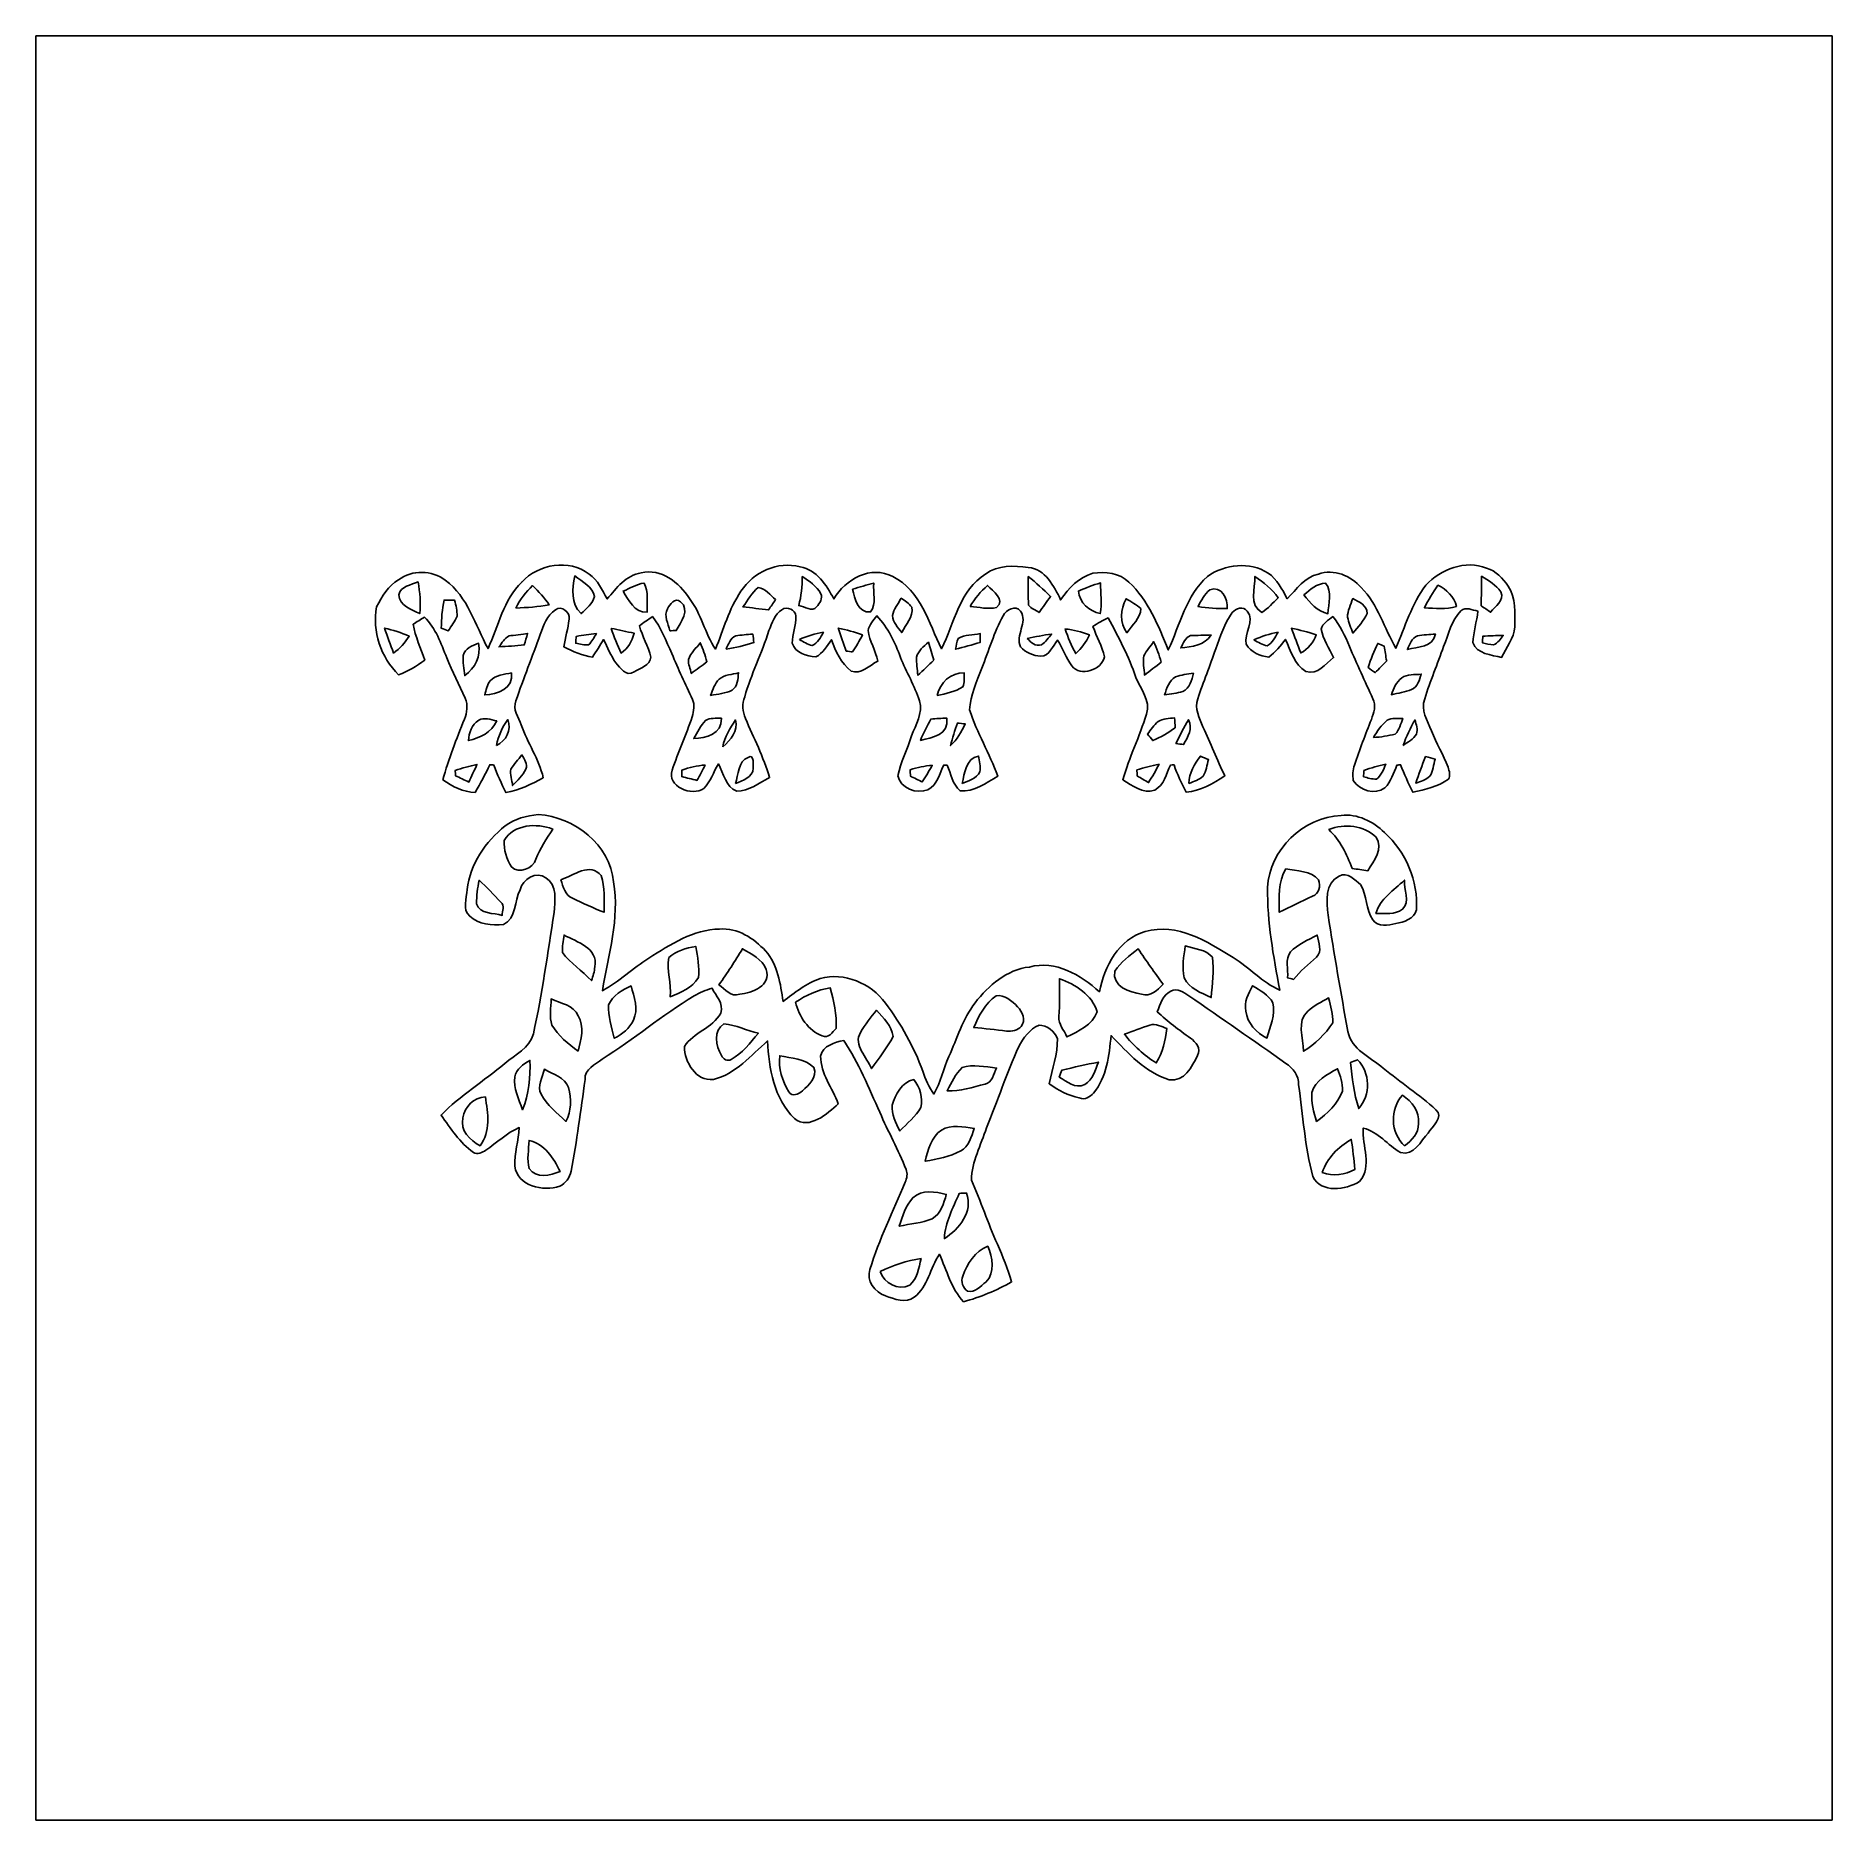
# Model space of a CAD drawing. Header units: centimetres. Extents: x -16.8 to 16.8, y -16.7 to 16.7.
import ezdxf

# ---------------------------------------------------------------- set-up
doc = ezdxf.new("R2010")
doc.units = ezdxf.units.CM
doc.header["$MEASUREMENT"] = 0
doc.layers.add('Layer 1', color=7, linetype='Continuous')

msp = doc.modelspace()

# ---------------------------------------------------------------- linework, layer by layer
at = {"layer": 'Layer 1', "color": 7}
for points, knots in [([(-16.77458, 16.66875), (-16.77458, 16.66875), (16.77458, 16.66875), (16.77458, 16.66875), (16.77458, 16.66875), (16.77458, 16.66875), (16.77458, -16.66875), (16.77458, -16.66875), (16.77458, -16.66875), (16.77458, -16.66875), (-16.77458, -16.66875), (-16.77458, -16.66875), (-16.77458, -16.66875), (-16.77458, -16.66875), (-16.77458, 16.66875), (-16.77458, 16.66875), (-16.77458, 16.66875), (-16.77458, 16.66875), (-16.77458, 16.66875), (-16.77458, 16.66875)], [0, 0, 0, 0, 0.16666667, 0.16666667, 0.16666667, 0.16666667, 0.33333333, 0.33333333, 0.33333333, 0.33333333, 0.5, 0.5, 0.5, 0.5, 0.66666667, 0.66666667, 0.66666667, 0.66666667, 1, 1, 1, 1]), ([(-7.70043, 6.46501), (-8.04474, 6.12987), (-8.13118, 5.64162), (-8.33014, 5.22146), (-8.33014, 5.22146), (-8.57462, 5.65926), (-8.70338, 6.18878), (-9.12777, 6.49817), (-9.12777, 6.49817), (-9.3786, 6.68584), (-9.74725, 6.69854), (-9.99949, 6.50558), (-9.99949, 6.50558), (-10.19634, 6.39798), (-10.31028, 6.19372), (-10.41012, 6.00251), (-10.41012, 6.00251), (-10.49796, 5.5439), (-10.33216, 5.05707), (-10.00125, 4.73146), (-10.00125, 4.73146), (-9.82169, 4.79143), (-9.66223, 4.89303), (-9.51265, 5.00627), (-9.51265, 5.00627), (-9.58674, 5.22887), (-9.68657, 5.44371), (-9.73138, 5.67514), (-9.73138, 5.67514), (-9.65976, 5.71853), (-9.58885, 5.76298), (-9.5183, 5.80778), (-9.5183, 5.80778), (-9.30487, 5.60246), (-9.20891, 5.31636), (-9.10026, 5.0486), (-9.10026, 5.0486), (-9.00148, 4.79002), (-8.86672, 4.54731), (-8.75771, 4.29295), (-8.75771, 4.29295), (-8.70126, 4.16983), (-8.72067, 4.02519), (-8.77041, 3.90278), (-8.77041, 3.90278), (-8.91822, 3.52954), (-9.07062, 3.1563), (-9.17293, 2.76719), (-9.17293, 2.76719), (-8.99301, 2.64513), (-8.7951, 2.53753), (-8.57109, 2.53471), (-8.57109, 2.53471), (-8.47266, 2.70228), (-8.37918, 2.87267), (-8.29804, 3.04941), (-8.29804, 3.04941), (-8.27864, 3.04835), (-8.23983, 3.04588), (-8.22043, 3.04483), (-8.22043, 3.04483), (-8.16081, 2.86702), (-8.07861, 2.6991), (-7.99465, 2.53153), (-7.99465, 2.53153), (-7.74383, 2.57175), (-7.51805, 2.68817), (-7.29756, 2.80705), (-7.29756, 2.80705), (-7.38329, 3.15666), (-7.58896, 3.45863), (-7.71102, 3.79483), (-7.71102, 3.79483), (-7.76111, 3.93841), (-7.87506, 4.08834), (-7.80909, 4.24568), (-7.80909, 4.24568), (-7.66657, 4.66196), (-7.50358, 5.07118), (-7.35506, 5.48534), (-7.35506, 5.48534), (-7.29015, 5.6515), (-7.23371, 5.84447), (-7.07284, 5.94536), (-7.07284, 5.94536), (-6.96031, 6.03744), (-6.79133, 5.8988), (-6.81355, 5.76933), (-6.81355, 5.76933), (-6.84107, 5.59576), (-6.88093, 5.42431), (-6.91303, 5.25145), (-6.91303, 5.25145), (-6.74264, 5.16749), (-6.56802, 5.08776), (-6.37752, 5.0613), (-6.37752, 5.0613), (-6.30873, 5.17066), (-6.23958, 5.27932), (-6.17149, 5.38903), (-6.17149, 5.38903), (-6.09565, 5.24404), (-6.03744, 5.08847), (-5.9436, 4.95335), (-5.9436, 4.95335), (-5.85399, 4.85987), (-5.76545, 4.69018), (-5.59999, 4.78543), (-5.59999, 4.78543), (-5.49028, 4.85387), (-5.29555, 4.90432), (-5.28884, 5.06271), (-5.28884, 5.06271), (-5.33506, 5.26556), (-5.44865, 5.44689), (-5.50298, 5.64762), (-5.50298, 5.64762), (-5.42114, 5.70442), (-5.33964, 5.76157), (-5.25851, 5.81907), (-5.25851, 5.81907), (-5.09552, 5.61305), (-5.00274, 5.36469), (-4.89585, 5.12727), (-4.89585, 5.12727), (-4.7812, 4.83623), (-4.63797, 4.55789), (-4.51344, 4.27143), (-4.51344, 4.27143), (-4.46334, 4.17019), (-4.48698, 4.05342), (-4.51626, 3.94864), (-4.51626, 3.94864), (-4.6288, 3.61103), (-4.77908, 3.28683), (-4.89232, 2.94958), (-4.89232, 2.94958), (-4.99357, 2.64548), (-4.51908, 2.44934), (-4.30001, 2.60667), (-4.30001, 2.60667), (-4.17195, 2.73332), (-4.12044, 2.9143), (-4.02802, 3.06564), (-4.02802, 3.06564), (-3.92395, 2.89948), (-3.89608, 2.62996), (-3.68371, 2.55905), (-3.68371, 2.55905), (-3.45193, 2.55799), (-3.26743, 2.70792), (-3.07234, 2.81129), (-3.07234, 2.81129), (-3.18241, 3.19511), (-3.36762, 3.54965), (-3.52108, 3.91654), (-3.52108, 3.91654), (-3.57082, 4.04283), (-3.59234, 4.18959), (-3.53519, 4.318), (-3.53519, 4.318), (-3.41877, 4.74274), (-3.21239, 5.13539), (-3.08434, 5.55625), (-3.08434, 5.55625), (-3.02331, 5.69524), (-2.9778, 5.86387), (-2.84198, 5.94783), (-2.84198, 5.94783), (-2.74461, 6.01804), (-2.58798, 5.94572), (-2.57775, 5.82648), (-2.57775, 5.82648), (-2.57104, 5.65397), (-2.65289, 5.49169), (-2.64654, 5.32024), (-2.64654, 5.32024), (-2.59256, 5.14103), (-2.37525, 5.07647), (-2.20874, 5.06836), (-2.20874, 5.06836), (-2.07151, 5.12833), (-2.00166, 5.27121), (-1.91699, 5.38586), (-1.91699, 5.38586), (-1.83868, 5.16819), (-1.7332, 4.9463), (-1.54834, 4.79989), (-1.54834, 4.79989), (-1.36666, 4.72969), (-1.20615, 4.9089), (-1.05128, 4.9851), (-1.05128, 4.9851), (-1.09008, 5.18266), (-1.2005, 5.35905), (-1.23155, 5.55731), (-1.23155, 5.55731), (-1.2132, 5.66561), (-1.12713, 5.74675), (-1.06574, 5.83318), (-1.06574, 5.83318), (-0.85796, 5.61234), (-0.72919, 5.33612), (-0.62477, 5.05495), (-0.62477, 5.05495), (-0.51929, 4.77979), (-0.35983, 4.5272), (-0.27093, 4.24568), (-0.27093, 4.24568), (-0.20285, 4.01179), (-0.34502, 3.80189), (-0.41734, 3.59022), (-0.41734, 3.59022), (-0.49565, 3.33939), (-0.62689, 3.10162), (-0.67345, 2.84127), (-0.67345, 2.84127), (-0.635, 2.60914), (-0.3175, 2.4959), (-0.11501, 2.58445), (-0.11501, 2.58445), (0.06209, 2.67018), (0.1016, 2.88749), (0.18344, 3.04518), (0.18344, 3.04518), (0.19861, 3.04518), (0.22895, 3.04518), (0.24377, 3.04518), (0.24377, 3.04518), (0.3175, 2.88255), (0.34502, 2.68393), (0.48577, 2.56293), (0.48577, 2.56293), (0.75212, 2.54071), (0.97543, 2.70616), (1.18921, 2.83669), (1.18921, 2.83669), (1.04246, 3.26178), (0.79904, 3.64772), (0.66569, 4.07705), (0.66569, 4.07705), (0.67345, 4.35257), (0.80469, 4.60163), (0.89147, 4.85704), (0.89147, 4.85704), (1.02941, 5.18089), (1.11972, 5.52662), (1.29293, 5.83459), (1.29293, 5.83459), (1.34726, 5.94113), (1.53106, 6.05155), (1.61607, 5.91891), (1.61607, 5.91891), (1.76248, 5.71676), (1.50883, 5.46347), (1.61678, 5.25145), (1.61678, 5.25145), (1.71027, 5.14456), (1.85561, 5.08952), (1.99461, 5.07612), (1.99461, 5.07612), (2.15935, 5.08741), (2.21756, 5.26909), (2.30717, 5.37986), (2.30717, 5.37986), (2.40206, 5.22393), (2.4638, 5.0479), (2.57457, 4.90114), (2.57457, 4.90114), (2.72944, 4.67995), (3.13373, 4.82529), (3.18311, 5.06483), (3.18311, 5.06483), (3.14572, 5.26521), (3.03636, 5.44371), (2.96827, 5.63457), (2.96827, 5.63457), (3.05858, 5.69489), (3.15313, 5.74816), (3.25191, 5.79332), (3.25191, 5.79332), (3.45123, 5.43595), (3.63502, 5.06906), (3.77225, 4.68313), (3.77225, 4.68313), (3.85516, 4.45982), (4.05271, 4.25274), (3.96804, 3.99662), (3.96804, 3.99662), (3.8421, 3.58034), (3.64702, 3.18735), (3.52601, 2.76895), (3.52601, 2.76895), (3.70699, 2.66347), (3.89925, 2.49767), (4.12327, 2.57775), (4.12327, 2.57775), (4.30036, 2.66453), (4.33564, 2.88502), (4.41784, 3.04412), (4.41784, 3.04412), (4.43406, 3.04483), (4.46687, 3.04659), (4.4831, 3.04729), (4.4831, 3.04729), (4.54448, 2.87196), (4.62421, 2.70404), (4.70958, 2.53859), (4.70958, 2.53859), (4.97699, 2.56328), (5.21018, 2.69628), (5.42925, 2.84092), (5.42925, 2.84092), (5.29625, 3.14713), (5.16043, 3.45158), (5.02426, 3.75603), (5.02426, 3.75603), (4.95759, 3.92359), (4.8641, 4.09998), (4.92513, 4.28413), (4.92513, 4.28413), (5.03132, 4.59669), (5.15585, 4.90291), (5.26203, 5.21547), (5.26203, 5.21547), (5.34741, 5.44865), (5.41972, 5.69242), (5.57212, 5.89351), (5.57212, 5.89351), (5.63951, 5.97535), (5.77709, 6.02086), (5.85152, 5.92208), (5.85152, 5.92208), (6.00534, 5.74569), (5.7845, 5.50051), (5.83212, 5.30049), (5.83212, 5.30049), (5.9182, 5.15444), (6.09106, 5.07224), (6.25651, 5.06342), (6.25651, 5.06342), (6.37611, 5.15549), (6.471, 5.27368), (6.56484, 5.3908), (6.56484, 5.3908), (6.66679, 5.18054), (6.72994, 4.91737), (6.94514, 4.79354), (6.94514, 4.79354), (7.16809, 4.72122), (7.3092, 4.93642), (7.46301, 5.05178), (7.46301, 5.05178), (7.38329, 5.2264), (7.26475, 5.39115), (7.23089, 5.58306), (7.23089, 5.58306), (7.25911, 5.69348), (7.36812, 5.75063), (7.44855, 5.82013), (7.44855, 5.82013), (7.58014, 5.65009), (7.68562, 5.461), (7.76323, 5.26062), (7.76323, 5.26062), (7.89411, 4.92901), (8.05497, 4.61045), (8.19609, 4.28343), (8.19609, 4.28343), (8.26664, 4.16101), (8.21196, 4.02096), (8.17104, 3.89749), (8.17104, 3.89749), (8.05744, 3.61633), (7.95161, 3.33163), (7.85319, 3.04447), (7.85319, 3.04447), (7.82108, 2.95169), (7.81297, 2.85362), (7.83237, 2.75555), (7.83237, 2.75555), (7.95443, 2.56963), (8.23242, 2.47897), (8.42327, 2.61902), (8.42327, 2.61902), (8.5344, 2.73579), (8.58449, 2.89666), (8.64799, 3.04271), (8.64799, 3.04271), (8.66457, 3.04447), (8.69844, 3.048), (8.71537, 3.04976), (8.71537, 3.04976), (8.78417, 2.8762), (8.8586, 2.70334), (8.94433, 2.53718), (8.94433, 2.53718), (9.17363, 2.58727), (9.41105, 2.6416), (9.6072, 2.77848), (9.6072, 2.77848), (9.64988, 2.84868), (9.62695, 2.93194), (9.60155, 3.0032), (9.60155, 3.0032), (9.51159, 3.23568), (9.3853, 3.45158), (9.29076, 3.68229), (9.29076, 3.68229), (9.21808, 3.87315), (9.08579, 4.07035), (9.16552, 4.28202), (9.16552, 4.28202), (9.26959, 4.61327), (9.40294, 4.93466), (9.519, 5.26168), (9.519, 5.26168), (9.60931, 5.48852), (9.66576, 5.74781), (9.8425, 5.92808), (9.8425, 5.92808), (9.93105, 6.00957), (10.05593, 5.9376), (10.15682, 5.92243), (10.15682, 5.92243), (10.14166, 5.72417), (10.07039, 5.5305), (10.06651, 5.33188), (10.06651, 5.33188), (10.13142, 5.12022), (10.42247, 5.10152), (10.60168, 5.05531), (10.60168, 5.05531), (10.68634, 5.24157), (10.83275, 5.41408), (10.84862, 5.62575), (10.84862, 5.62575), (10.84897, 5.88045), (10.87437, 6.1662), (10.72691, 6.38951), (10.72691, 6.38951), (10.61967, 6.52674), (10.49726, 6.67526), (10.32263, 6.72465), (10.32263, 6.72465), (9.92082, 6.88305), (9.4682, 6.70595), (9.1881, 6.40468), (9.1881, 6.40468), (8.92069, 6.05614), (8.79722, 5.62716), (8.62859, 5.22746), (8.62859, 5.22746), (8.40669, 5.60176), (8.29381, 6.04202), (7.9816, 6.35952), (7.9816, 6.35952), (7.78898, 6.5853), (7.46901, 6.71266), (7.17903, 6.61388), (7.17903, 6.61388), (6.92362, 6.55849), (6.76945, 6.32742), (6.59765, 6.15244), (6.59765, 6.15244), (6.50099, 6.32672), (6.41244, 6.51686), (6.2424, 6.63222), (6.2424, 6.63222), (5.89527, 6.85271), (5.43419, 6.79767), (5.10681, 6.56907), (5.10681, 6.56907), (4.70711, 6.21101), (4.59211, 5.6642), (4.37691, 5.19501), (4.37691, 5.19501), (4.18888, 5.64621), (4.00614, 6.12387), (3.63996, 6.46359), (3.63996, 6.46359), (3.46675, 6.63363), (3.19793, 6.6608), (2.96898, 6.62728), (2.96898, 6.62728), (2.70686, 6.55355), (2.51213, 6.35071), (2.36573, 6.13128), (2.36573, 6.13128), (2.23802, 6.38739), (2.08139, 6.70666), (1.76177, 6.73806), (1.76177, 6.73806), (1.49648, 6.77228), (1.19345, 6.78603), (0.96873, 6.61599), (0.96873, 6.61599), (0.47272, 6.31261), (0.38382, 5.69877), (0.14182, 5.21688), (0.14182, 5.21688), (-0.10231, 5.69701), (-0.24518, 6.30837), (-0.76976, 6.56519), (-0.76976, 6.56519), (-1.17581, 6.78674), (-1.65982, 6.51404), (-1.87008, 6.14962), (-1.87008, 6.14962), (-2.01436, 6.40292), (-2.18722, 6.69996), (-2.50049, 6.74582), (-2.50049, 6.74582), (-2.92347, 6.86611), (-3.37326, 6.64457), (-3.60751, 6.29109), (-3.60751, 6.29109), (-3.83046, 5.963), (-3.93347, 5.57565), (-4.08058, 5.21159), (-4.08058, 5.21159), (-4.28308, 5.50439), (-4.34305, 5.87481), (-4.56847, 6.15562), (-4.56847, 6.15562), (-4.75544, 6.45407), (-5.09799, 6.73029), (-5.47053, 6.63328), (-5.47053, 6.63328), (-5.75275, 6.59765), (-5.93231, 6.34612), (-6.10376, 6.14856), (-6.10376, 6.14856), (-6.20466, 6.31014), (-6.27486, 6.50205), (-6.44172, 6.61), (-6.44172, 6.61), (-6.81143, 6.90809), (-7.38928, 6.79697), (-7.70043, 6.46501), (-7.70043, 6.46501), (-7.70043, 6.46501), (-7.70043, 6.46501), (-7.70043, 6.46501)], [0, 0, 0, 0, 0.00729927, 0.00729927, 0.00729927, 0.00729927, 0.01459854, 0.01459854, 0.01459854, 0.01459854, 0.02189781, 0.02189781, 0.02189781, 0.02189781, 0.02919708, 0.02919708, 0.02919708, 0.02919708, 0.03649635, 0.03649635, 0.03649635, 0.03649635, 0.04379562, 0.04379562, 0.04379562, 0.04379562, 0.05109489, 0.05109489, 0.05109489, 0.05109489, 0.05839416, 0.05839416, 0.05839416, 0.05839416, 0.06569343, 0.06569343, 0.06569343, 0.06569343, 0.0729927, 0.0729927, 0.0729927, 0.0729927, 0.08029197, 0.08029197, 0.08029197, 0.08029197, 0.08759124, 0.08759124, 0.08759124, 0.08759124, 0.09489051, 0.09489051, 0.09489051, 0.09489051, 0.10218978, 0.10218978, 0.10218978, 0.10218978, 0.10948905, 0.10948905, 0.10948905, 0.10948905, 0.11678832, 0.11678832, 0.11678832, 0.11678832, 0.12408759, 0.12408759, 0.12408759, 0.12408759, 0.13138686, 0.13138686, 0.13138686, 0.13138686, 0.13868613, 0.13868613, 0.13868613, 0.13868613, 0.1459854, 0.1459854, 0.1459854, 0.1459854, 0.15328467, 0.15328467, 0.15328467, 0.15328467, 0.16058394, 0.16058394, 0.16058394, 0.16058394, 0.16788321, 0.16788321, 0.16788321, 0.16788321, 0.17518248, 0.17518248, 0.17518248, 0.17518248, 0.18248175, 0.18248175, 0.18248175, 0.18248175, 0.18978102, 0.18978102, 0.18978102, 0.18978102, 0.19708029, 0.19708029, 0.19708029, 0.19708029, 0.20437956, 0.20437956, 0.20437956, 0.20437956, 0.21167883, 0.21167883, 0.21167883, 0.21167883, 0.2189781, 0.2189781, 0.2189781, 0.2189781, 0.22627737, 0.22627737, 0.22627737, 0.22627737, 0.23357664, 0.23357664, 0.23357664, 0.23357664, 0.24087591, 0.24087591, 0.24087591, 0.24087591, 0.24817518, 0.24817518, 0.24817518, 0.24817518, 0.25547445, 0.25547445, 0.25547445, 0.25547445, 0.26277372, 0.26277372, 0.26277372, 0.26277372, 0.27007299, 0.27007299, 0.27007299, 0.27007299, 0.27737226, 0.27737226, 0.27737226, 0.27737226, 0.28467153, 0.28467153, 0.28467153, 0.28467153, 0.2919708, 0.2919708, 0.2919708, 0.2919708, 0.29927007, 0.29927007, 0.29927007, 0.29927007, 0.30656934, 0.30656934, 0.30656934, 0.30656934, 0.31386861, 0.31386861, 0.31386861, 0.31386861, 0.32116788, 0.32116788, 0.32116788, 0.32116788, 0.32846715, 0.32846715, 0.32846715, 0.32846715, 0.33576642, 0.33576642, 0.33576642, 0.33576642, 0.34306569, 0.34306569, 0.34306569, 0.34306569, 0.35036496, 0.35036496, 0.35036496, 0.35036496, 0.35766423, 0.35766423, 0.35766423, 0.35766423, 0.3649635, 0.3649635, 0.3649635, 0.3649635, 0.37226277, 0.37226277, 0.37226277, 0.37226277, 0.37956204, 0.37956204, 0.37956204, 0.37956204, 0.38686131, 0.38686131, 0.38686131, 0.38686131, 0.39416058, 0.39416058, 0.39416058, 0.39416058, 0.40145985, 0.40145985, 0.40145985, 0.40145985, 0.40875912, 0.40875912, 0.40875912, 0.40875912, 0.41605839, 0.41605839, 0.41605839, 0.41605839, 0.42335766, 0.42335766, 0.42335766, 0.42335766, 0.43065693, 0.43065693, 0.43065693, 0.43065693, 0.4379562, 0.4379562, 0.4379562, 0.4379562, 0.44525547, 0.44525547, 0.44525547, 0.44525547, 0.45255474, 0.45255474, 0.45255474, 0.45255474, 0.45985401, 0.45985401, 0.45985401, 0.45985401, 0.46715328, 0.46715328, 0.46715328, 0.46715328, 0.47445255, 0.47445255, 0.47445255, 0.47445255, 0.48175182, 0.48175182, 0.48175182, 0.48175182, 0.48905109, 0.48905109, 0.48905109, 0.48905109, 0.49635036, 0.49635036, 0.49635036, 0.49635036, 0.50364964, 0.50364964, 0.50364964, 0.50364964, 0.51094891, 0.51094891, 0.51094891, 0.51094891, 0.51824818, 0.51824818, 0.51824818, 0.51824818, 0.52554745, 0.52554745, 0.52554745, 0.52554745, 0.53284672, 0.53284672, 0.53284672, 0.53284672, 0.54014599, 0.54014599, 0.54014599, 0.54014599, 0.54744526, 0.54744526, 0.54744526, 0.54744526, 0.55474453, 0.55474453, 0.55474453, 0.55474453, 0.5620438, 0.5620438, 0.5620438, 0.5620438, 0.56934307, 0.56934307, 0.56934307, 0.56934307, 0.57664234, 0.57664234, 0.57664234, 0.57664234, 0.58394161, 0.58394161, 0.58394161, 0.58394161, 0.59124088, 0.59124088, 0.59124088, 0.59124088, 0.59854015, 0.59854015, 0.59854015, 0.59854015, 0.60583942, 0.60583942, 0.60583942, 0.60583942, 0.61313869, 0.61313869, 0.61313869, 0.61313869, 0.62043796, 0.62043796, 0.62043796, 0.62043796, 0.62773723, 0.62773723, 0.62773723, 0.62773723, 0.6350365, 0.6350365, 0.6350365, 0.6350365, 0.64233577, 0.64233577, 0.64233577, 0.64233577, 0.64963504, 0.64963504, 0.64963504, 0.64963504, 0.65693431, 0.65693431, 0.65693431, 0.65693431, 0.66423358, 0.66423358, 0.66423358, 0.66423358, 0.67153285, 0.67153285, 0.67153285, 0.67153285, 0.67883212, 0.67883212, 0.67883212, 0.67883212, 0.68613139, 0.68613139, 0.68613139, 0.68613139, 0.69343066, 0.69343066, 0.69343066, 0.69343066, 0.70072993, 0.70072993, 0.70072993, 0.70072993, 0.7080292, 0.7080292, 0.7080292, 0.7080292, 0.71532847, 0.71532847, 0.71532847, 0.71532847, 0.72262774, 0.72262774, 0.72262774, 0.72262774, 0.72992701, 0.72992701, 0.72992701, 0.72992701, 0.73722628, 0.73722628, 0.73722628, 0.73722628, 0.74452555, 0.74452555, 0.74452555, 0.74452555, 0.75182482, 0.75182482, 0.75182482, 0.75182482, 0.75912409, 0.75912409, 0.75912409, 0.75912409, 0.76642336, 0.76642336, 0.76642336, 0.76642336, 0.77372263, 0.77372263, 0.77372263, 0.77372263, 0.7810219, 0.7810219, 0.7810219, 0.7810219, 0.78832117, 0.78832117, 0.78832117, 0.78832117, 0.79562044, 0.79562044, 0.79562044, 0.79562044, 0.80291971, 0.80291971, 0.80291971, 0.80291971, 0.81021898, 0.81021898, 0.81021898, 0.81021898, 0.81751825, 0.81751825, 0.81751825, 0.81751825, 0.82481752, 0.82481752, 0.82481752, 0.82481752, 0.83211679, 0.83211679, 0.83211679, 0.83211679, 0.83941606, 0.83941606, 0.83941606, 0.83941606, 0.84671533, 0.84671533, 0.84671533, 0.84671533, 0.8540146, 0.8540146, 0.8540146, 0.8540146, 0.86131387, 0.86131387, 0.86131387, 0.86131387, 0.86861314, 0.86861314, 0.86861314, 0.86861314, 0.87591241, 0.87591241, 0.87591241, 0.87591241, 0.88321168, 0.88321168, 0.88321168, 0.88321168, 0.89051095, 0.89051095, 0.89051095, 0.89051095, 0.89781022, 0.89781022, 0.89781022, 0.89781022, 0.90510949, 0.90510949, 0.90510949, 0.90510949, 0.91240876, 0.91240876, 0.91240876, 0.91240876, 0.91970803, 0.91970803, 0.91970803, 0.91970803, 0.9270073, 0.9270073, 0.9270073, 0.9270073, 0.93430657, 0.93430657, 0.93430657, 0.93430657, 0.94160584, 0.94160584, 0.94160584, 0.94160584, 0.94890511, 0.94890511, 0.94890511, 0.94890511, 0.95620438, 0.95620438, 0.95620438, 0.95620438, 0.96350365, 0.96350365, 0.96350365, 0.96350365, 0.97080292, 0.97080292, 0.97080292, 0.97080292, 0.97810219, 0.97810219, 0.97810219, 0.97810219, 0.98540146, 0.98540146, 0.98540146, 0.98540146, 1, 1, 1, 1]), ([(-9.99878, 6.22406), (-9.95998, 6.38492), (-9.76489, 6.41174), (-9.63507, 6.46606), (-9.63507, 6.46606), (-9.60261, 6.27098), (-9.58497, 6.07166), (-9.60649, 5.8741), (-9.60649, 5.8741), (-9.7536, 5.94783), (-9.99208, 6.02368), (-9.99878, 6.22406)], [0, 0, 0, 0, 0.25, 0.25, 0.25, 0.25, 0.5, 0.5, 0.5, 0.5, 1, 1, 1, 1]), ([(-7.81015, 5.97817), (-7.73571, 6.13869), (-7.62212, 6.27592), (-7.49653, 6.39868), (-7.49653, 6.39868), (-7.38505, 6.28615), (-7.27639, 6.16973), (-7.1882, 6.03744), (-7.1882, 6.03744), (-7.39387, 6.00216), (-7.60201, 5.98629), (-7.81015, 5.97817)], [0, 0, 0, 0, 0.25, 0.25, 0.25, 0.25, 0.5, 0.5, 0.5, 0.5, 1, 1, 1, 1]), ([(-6.70913, 6.5786), (-6.5726, 6.46677), (-6.37752, 6.37963), (-6.33977, 6.19125), (-6.33977, 6.19125), (-6.37681, 6.05614), (-6.4964, 5.969), (-6.59236, 5.87587), (-6.59236, 5.87587), (-6.79485, 6.06531), (-6.7504, 6.33307), (-6.70913, 6.5786)], [0, 0, 0, 0, 0.25, 0.25, 0.25, 0.25, 0.5, 0.5, 0.5, 0.5, 1, 1, 1, 1]), ([(-5.80602, 6.29426), (-5.67796, 6.34859), (-5.55519, 6.42408), (-5.41549, 6.44596), (-5.41549, 6.44596), (-5.32306, 6.28156), (-5.37104, 6.07695), (-5.35799, 5.8988), (-5.35799, 5.8988), (-5.60211, 5.89739), (-5.70018, 6.11823), (-5.80602, 6.29426)], [0, 0, 0, 0, 0.25, 0.25, 0.25, 0.25, 0.5, 0.5, 0.5, 0.5, 1, 1, 1, 1]), ([(-2.46027, 6.56555), (-2.32833, 6.48159), (-2.1904, 6.38881), (-2.11561, 6.24628), (-2.11561, 6.24628), (-2.07328, 6.1595), (-2.1336, 6.0646), (-2.19322, 6.00322), (-2.19322, 6.00322), (-2.27648, 5.89562), (-2.419, 6.00851), (-2.52518, 6.0258), (-2.52518, 6.0258), (-2.48109, 6.20219), (-2.45921, 6.38351), (-2.46027, 6.56555)], [0, 0, 0, 0, 0.2, 0.2, 0.2, 0.2, 0.4, 0.4, 0.4, 0.4, 0.6, 0.6, 0.6, 0.6, 1, 1, 1, 1]), ([(-1.52047, 6.32989), (-1.38994, 6.37046), (-1.25871, 6.41209), (-1.12501, 6.44349), (-1.12501, 6.44349), (-1.14512, 6.27062), (-1.06821, 6.05755), (-1.18569, 5.90479), (-1.18569, 5.90479), (-1.4157, 5.88186), (-1.48943, 6.15774), (-1.52047, 6.32989)], [0, 0, 0, 0, 0.25, 0.25, 0.25, 0.25, 0.5, 0.5, 0.5, 0.5, 1, 1, 1, 1]), ([(0.6731, 6.01028), (0.76694, 6.1528), (0.8703, 6.29038), (1.00189, 6.40045), (1.00189, 6.40045), (1.0922, 6.29532), (1.34197, 6.13093), (1.17016, 5.99158), (1.17016, 5.99158), (1.00753, 5.94501), (0.83714, 5.99757), (0.6731, 6.01028)], [0, 0, 0, 0, 0.25, 0.25, 0.25, 0.25, 0.5, 0.5, 0.5, 0.5, 1, 1, 1, 1]), ([(1.75966, 6.56625), (1.90676, 6.45231), (2.04294, 6.32495), (2.17664, 6.19548), (2.17664, 6.19548), (2.10502, 6.09529), (2.03376, 5.99475), (1.96321, 5.89386), (1.96321, 5.89386), (1.89936, 5.94889), (1.81539, 5.96124), (1.76742, 6.03038), (1.76742, 6.03038), (1.7526, 6.20889), (1.7586, 6.38775), (1.75966, 6.56625)], [0, 0, 0, 0, 0.2, 0.2, 0.2, 0.2, 0.4, 0.4, 0.4, 0.4, 0.6, 0.6, 0.6, 0.6, 1, 1, 1, 1]), ([(2.69663, 6.29603), (2.83245, 6.35176), (2.96898, 6.4075), (3.11044, 6.44913), (3.11044, 6.44913), (3.11397, 6.25863), (3.13902, 6.06496), (3.10374, 5.87551), (3.10374, 5.87551), (2.89666, 5.92243), (2.7238, 6.07554), (2.69663, 6.29603)], [0, 0, 0, 0, 0.25, 0.25, 0.25, 0.25, 0.5, 0.5, 0.5, 0.5, 1, 1, 1, 1]), ([(5.15056, 6.31966), (5.3721, 6.40327), (5.49381, 6.14892), (5.47864, 5.969), (5.47864, 5.969), (5.29519, 5.95948), (5.11175, 5.97994), (4.93113, 6.0071), (4.93113, 6.0071), (4.99145, 6.11893), (5.04966, 6.23817), (5.15056, 6.31966)], [0, 0, 0, 0, 0.25, 0.25, 0.25, 0.25, 0.5, 0.5, 0.5, 0.5, 1, 1, 1, 1]), ([(5.9944, 6.56837), (6.15915, 6.4583), (6.31331, 6.33236), (6.42867, 6.16938), (6.42867, 6.16938), (6.32883, 6.07624), (6.2417, 5.96653), (6.12352, 5.89597), (6.12352, 5.89597), (5.87622, 6.03532), (5.99652, 6.34365), (5.9944, 6.56837)], [0, 0, 0, 0, 0.25, 0.25, 0.25, 0.25, 0.5, 0.5, 0.5, 0.5, 1, 1, 1, 1]), ([(6.91092, 6.22759), (7.02592, 6.32777), (7.15469, 6.43714), (7.3152, 6.44172), (7.3152, 6.44172), (7.44396, 6.28262), (7.36741, 6.05966), (7.35894, 5.87304), (7.35894, 5.87304), (7.15786, 5.91573), (7.02345, 6.06989), (6.91092, 6.22759)], [0, 0, 0, 0, 0.25, 0.25, 0.25, 0.25, 0.5, 0.5, 0.5, 0.5, 1, 1, 1, 1]), ([(9.41246, 6.40539), (9.57298, 6.32213), (9.71374, 6.19407), (9.75924, 6.00992), (9.75924, 6.00992), (9.56522, 5.94783), (9.36096, 5.97218), (9.16164, 5.98311), (9.16164, 5.98311), (9.22761, 6.13339), (9.32321, 6.2678), (9.41246, 6.40539)], [0, 0, 0, 0, 0.25, 0.25, 0.25, 0.25, 0.5, 0.5, 0.5, 0.5, 1, 1, 1, 1]), ([(10.2295, 6.57154), (10.35861, 6.4897), (10.49796, 6.40927), (10.58862, 6.28297), (10.58862, 6.28297), (10.65812, 6.10941), (10.48103, 6.01733), (10.39566, 5.90021), (10.39566, 5.90021), (10.33709, 5.94078), (10.27818, 5.98135), (10.21962, 6.02156), (10.21962, 6.02156), (10.22456, 6.20501), (10.22773, 6.3881), (10.2295, 6.57154)], [0, 0, 0, 0, 0.2, 0.2, 0.2, 0.2, 0.4, 0.4, 0.4, 0.4, 0.6, 0.6, 0.6, 0.6, 1, 1, 1, 1]), ([(-9.15106, 6.12599), (-9.08544, 6.12528), (-9.01982, 6.12493), (-8.95385, 6.12458), (-8.95385, 6.12458), (-8.92845, 6.02686), (-8.90693, 5.92808), (-8.90658, 5.82577), (-8.90658, 5.82577), (-8.94821, 5.72629), (-9.017, 5.64162), (-9.07415, 5.55131), (-9.07415, 5.55131), (-9.11719, 5.56789), (-9.16023, 5.58447), (-9.20327, 5.6007), (-9.20327, 5.6007), (-9.20009, 5.77709), (-9.1888, 5.95313), (-9.15106, 6.12599)], [0, 0, 0, 0, 0.16666667, 0.16666667, 0.16666667, 0.16666667, 0.33333333, 0.33333333, 0.33333333, 0.33333333, 0.5, 0.5, 0.5, 0.5, 0.66666667, 0.66666667, 0.66666667, 0.66666667, 1, 1, 1, 1]), ([(-4.97734, 5.96477), (-4.93148, 6.05014), (-4.84046, 6.18137), (-4.73498, 6.09529), (-4.73498, 6.09529), (-4.55119, 5.94819), (-4.72546, 5.71112), (-4.81506, 5.55837), (-4.81506, 5.55837), (-4.8447, 5.55731), (-4.90361, 5.55484), (-4.93324, 5.55378), (-4.93324, 5.55378), (-4.96006, 5.68678), (-5.05566, 5.83247), (-4.97734, 5.96477)], [0, 0, 0, 0, 0.2, 0.2, 0.2, 0.2, 0.4, 0.4, 0.4, 0.4, 0.6, 0.6, 0.6, 0.6, 1, 1, 1, 1]), ([(-3.28577, 6.36094), (-3.14431, 6.35), (-3.05964, 6.21771), (-2.95875, 6.13516), (-2.95875, 6.13516), (-3.00355, 6.07201), (-3.04694, 6.00851), (-3.08998, 5.94466), (-3.08998, 5.94466), (-3.24944, 5.96371), (-3.4096, 5.98241), (-3.56835, 5.99969), (-3.56835, 5.99969), (-3.47804, 6.12246), (-3.40607, 6.26392), (-3.28577, 6.36094)], [0, 0, 0, 0, 0.2, 0.2, 0.2, 0.2, 0.4, 0.4, 0.4, 0.4, 0.6, 0.6, 0.6, 0.6, 1, 1, 1, 1]), ([(-0.77752, 5.83706), (-0.75142, 5.95771), (-0.6731, 6.05825), (-0.61136, 6.16267), (-0.61136, 6.16267), (-0.54257, 6.11293), (-0.46955, 6.06531), (-0.41663, 5.99757), (-0.41663, 5.99757), (-0.37818, 5.80954), (-0.5274, 5.67267), (-0.60325, 5.52062), (-0.60325, 5.52062), (-0.67628, 5.61552), (-0.76588, 5.71288), (-0.77752, 5.83706)], [0, 0, 0, 0, 0.2, 0.2, 0.2, 0.2, 0.4, 0.4, 0.4, 0.4, 0.6, 0.6, 0.6, 0.6, 1, 1, 1, 1]), ([(3.58704, 6.1535), (3.68371, 6.09776), (3.7779, 6.03814), (3.86574, 5.96829), (3.86574, 5.96829), (3.85621, 5.78697), (3.69923, 5.66067), (3.60433, 5.51709), (3.60433, 5.51709), (3.45652, 5.70301), (3.48544, 5.95313), (3.58704, 6.1535)], [0, 0, 0, 0, 0.25, 0.25, 0.25, 0.25, 0.5, 0.5, 0.5, 0.5, 1, 1, 1, 1]), ([(7.8232, 6.15527), (7.93644, 6.09953), (8.09378, 6.0265), (8.09131, 5.87869), (8.09131, 5.87869), (8.02322, 5.74287), (7.92551, 5.62257), (7.82461, 5.50968), (7.82461, 5.50968), (7.78369, 5.60634), (7.75017, 5.70548), (7.72336, 5.80602), (7.72336, 5.80602), (7.72372, 5.92914), (7.78192, 6.04202), (7.8232, 6.15527)], [0, 0, 0, 0, 0.2, 0.2, 0.2, 0.2, 0.4, 0.4, 0.4, 0.4, 0.6, 0.6, 0.6, 0.6, 1, 1, 1, 1]), ([(-10.26266, 5.60317), (-10.10497, 5.56789), (-9.95045, 5.5178), (-9.80264, 5.45218), (-9.80264, 5.45218), (-9.88131, 5.33153), (-9.97585, 5.22111), (-10.09438, 5.13786), (-10.09438, 5.13786), (-10.15259, 5.29272), (-10.2108, 5.44689), (-10.26266, 5.60317)], [0, 0, 0, 0, 0.25, 0.25, 0.25, 0.25, 0.5, 0.5, 0.5, 0.5, 1, 1, 1, 1]), ([(-7.93785, 5.45782), (-7.85142, 5.46947), (-7.67821, 5.49204), (-7.59143, 5.50333), (-7.59143, 5.50333), (-7.61118, 5.43172), (-7.63129, 5.36011), (-7.6521, 5.28849), (-7.6521, 5.28849), (-7.80979, 5.27509), (-7.96784, 5.26203), (-8.12588, 5.25357), (-8.12588, 5.25357), (-8.06909, 5.32589), (-8.02252, 5.41443), (-7.93785, 5.45782)], [0, 0, 0, 0, 0.2, 0.2, 0.2, 0.2, 0.4, 0.4, 0.4, 0.4, 0.6, 0.6, 0.6, 0.6, 1, 1, 1, 1]), ([(-6.30626, 5.50228), (-6.35071, 5.42819), (-6.39269, 5.35093), (-6.45301, 5.28849), (-6.45301, 5.28849), (-6.5338, 5.28461), (-6.61211, 5.30578), (-6.69008, 5.32201), (-6.69008, 5.32201), (-6.68867, 5.35376), (-6.68514, 5.41761), (-6.68338, 5.44936), (-6.68338, 5.44936), (-6.55779, 5.46735), (-6.4322, 5.48499), (-6.30626, 5.50228)], [0, 0, 0, 0, 0.2, 0.2, 0.2, 0.2, 0.4, 0.4, 0.4, 0.4, 0.6, 0.6, 0.6, 0.6, 1, 1, 1, 1]), ([(-6.02933, 5.59717), (-5.88469, 5.57071), (-5.74216, 5.53791), (-5.59858, 5.50757), (-5.59858, 5.50757), (-5.64162, 5.36081), (-5.71535, 5.22182), (-5.84588, 5.13539), (-5.84588, 5.13539), (-5.91326, 5.28673), (-5.97923, 5.43878), (-6.02933, 5.59717)], [0, 0, 0, 0, 0.25, 0.25, 0.25, 0.25, 0.5, 0.5, 0.5, 0.5, 1, 1, 1, 1]), ([(-3.70452, 5.45782), (-3.6001, 5.47476), (-3.4925, 5.48358), (-3.38667, 5.49063), (-3.38667, 5.49063), (-3.37855, 5.43772), (-3.37044, 5.3848), (-3.36233, 5.33153), (-3.36233, 5.33153), (-3.53342, 5.28355), (-3.70487, 5.23416), (-3.88161, 5.21229), (-3.88161, 5.21229), (-3.8421, 5.30401), (-3.80259, 5.41373), (-3.70452, 5.45782)], [0, 0, 0, 0, 0.2, 0.2, 0.2, 0.2, 0.4, 0.4, 0.4, 0.4, 0.6, 0.6, 0.6, 0.6, 1, 1, 1, 1]), ([(-2.51495, 5.3915), (-2.37173, 5.4543), (-2.22038, 5.49875), (-2.06587, 5.52521), (-2.06587, 5.52521), (-2.1149, 5.42819), (-2.17241, 5.32412), (-2.27577, 5.2765), (-2.27577, 5.2765), (-2.36291, 5.29766), (-2.4384, 5.34811), (-2.51495, 5.3915)], [0, 0, 0, 0, 0.25, 0.25, 0.25, 0.25, 0.5, 0.5, 0.5, 0.5, 1, 1, 1, 1]), ([(-1.78894, 5.60388), (-1.63513, 5.57424), (-1.48414, 5.53014), (-1.33668, 5.47758), (-1.33668, 5.47758), (-1.38994, 5.36575), (-1.45486, 5.26062), (-1.524, 5.15832), (-1.524, 5.15832), (-1.55258, 5.1622), (-1.60937, 5.16961), (-1.63795, 5.17349), (-1.63795, 5.17349), (-1.69298, 5.3153), (-1.74378, 5.45853), (-1.78894, 5.60388)], [0, 0, 0, 0, 0.2, 0.2, 0.2, 0.2, 0.4, 0.4, 0.4, 0.4, 0.6, 0.6, 0.6, 0.6, 1, 1, 1, 1]), ([(0.45367, 5.40632), (0.57362, 5.48534), (0.72566, 5.47511), (0.86254, 5.50192), (0.86254, 5.50192), (0.8636, 5.44689), (0.86431, 5.3915), (0.86536, 5.33612), (0.86536, 5.33612), (0.71155, 5.29167), (0.55668, 5.2518), (0.40287, 5.20771), (0.40287, 5.20771), (0.41593, 5.27473), (0.42122, 5.34529), (0.45367, 5.40632)], [0, 0, 0, 0, 0.2, 0.2, 0.2, 0.2, 0.4, 0.4, 0.4, 0.4, 0.6, 0.6, 0.6, 0.6, 1, 1, 1, 1]), ([(1.74131, 5.40632), (1.89195, 5.4423), (2.04435, 5.47052), (2.19781, 5.49275), (2.19781, 5.49275), (2.13995, 5.42184), (2.08386, 5.34741), (2.00872, 5.29378), (2.00872, 5.29378), (1.88842, 5.2451), (1.81892, 5.34529), (1.74131, 5.40632)], [0, 0, 0, 0, 0.25, 0.25, 0.25, 0.25, 0.5, 0.5, 0.5, 0.5, 1, 1, 1, 1]), ([(2.44863, 5.58624), (2.60562, 5.57706), (2.75661, 5.5305), (2.90407, 5.47723), (2.90407, 5.47723), (2.84092, 5.34599), (2.75872, 5.22323), (2.64619, 5.12904), (2.64619, 5.12904), (2.56611, 5.27509), (2.50543, 5.43031), (2.44863, 5.58624)], [0, 0, 0, 0, 0.25, 0.25, 0.25, 0.25, 0.5, 0.5, 0.5, 0.5, 1, 1, 1, 1]), ([(4.79319, 5.46347), (4.88879, 5.46629), (5.08035, 5.47194), (5.17596, 5.47476), (5.17596, 5.47476), (5.05742, 5.27579), (4.81542, 5.25921), (4.60834, 5.23275), (4.60834, 5.23275), (4.65949, 5.31389), (4.69053, 5.43348), (4.79319, 5.46347)], [0, 0, 0, 0, 0.25, 0.25, 0.25, 0.25, 0.5, 0.5, 0.5, 0.5, 1, 1, 1, 1]), ([(5.97641, 5.38268), (6.11928, 5.45077), (6.27168, 5.49698), (6.42691, 5.52662), (6.42691, 5.52662), (6.37258, 5.43384), (6.32178, 5.328), (6.22406, 5.27332), (6.22406, 5.27332), (6.1341, 5.29061), (6.05578, 5.34), (5.97641, 5.38268)], [0, 0, 0, 0, 0.25, 0.25, 0.25, 0.25, 0.5, 0.5, 0.5, 0.5, 1, 1, 1, 1]), ([(6.67702, 5.60105), (6.83295, 5.57036), (6.98676, 5.52732), (7.13881, 5.48005), (7.13881, 5.48005), (7.08766, 5.33365), (6.98853, 5.21229), (6.85059, 5.13997), (6.85059, 5.13997), (6.79379, 5.29449), (6.73523, 5.44759), (6.67702, 5.60105)], [0, 0, 0, 0, 0.25, 0.25, 0.25, 0.25, 0.5, 0.5, 0.5, 0.5, 1, 1, 1, 1]), ([(9.02899, 5.45924), (9.13941, 5.47688), (9.25442, 5.48569), (9.36696, 5.49169), (9.36696, 5.49169), (9.32074, 5.24122), (9.03534, 5.26062), (8.84202, 5.20347), (8.84202, 5.20347), (8.88647, 5.29696), (8.9214, 5.41937), (9.02899, 5.45924)], [0, 0, 0, 0, 0.25, 0.25, 0.25, 0.25, 0.5, 0.5, 0.5, 0.5, 1, 1, 1, 1]), ([(10.24961, 5.45289), (10.37837, 5.45888), (10.50466, 5.46453), (10.63449, 5.4677), (10.63449, 5.4677), (10.58122, 5.40314), (10.5343, 5.32201), (10.45104, 5.29343), (10.45104, 5.29343), (10.38084, 5.29272), (10.31346, 5.31319), (10.24572, 5.32694), (10.24572, 5.32694), (10.24678, 5.35869), (10.24855, 5.42149), (10.24961, 5.45289)], [0, 0, 0, 0, 0.2, 0.2, 0.2, 0.2, 0.4, 0.4, 0.4, 0.4, 0.6, 0.6, 0.6, 0.6, 1, 1, 1, 1]), ([(-8.79334, 5.09376), (-8.76829, 5.2264), (-8.61307, 5.27861), (-8.50724, 5.32165), (-8.50724, 5.32165), (-8.45891, 5.07577), (-8.57179, 4.85669), (-8.76371, 4.71664), (-8.76371, 4.71664), (-8.77711, 4.84188), (-8.80604, 4.96782), (-8.79334, 5.09376)], [0, 0, 0, 0, 0.25, 0.25, 0.25, 0.25, 0.5, 0.5, 0.5, 0.5, 1, 1, 1, 1]), ([(-4.58611, 5.01615), (-4.54519, 5.13962), (-4.44288, 5.22993), (-4.36527, 5.33083), (-4.36527, 5.33083), (-4.31765, 5.21406), (-4.27567, 5.09517), (-4.24039, 4.97381), (-4.24039, 4.97381), (-4.33846, 4.9022), (-4.43336, 4.82635), (-4.53319, 4.75721), (-4.53319, 4.75721), (-4.55436, 4.84258), (-4.5914, 4.92725), (-4.58611, 5.01615)], [0, 0, 0, 0, 0.2, 0.2, 0.2, 0.2, 0.4, 0.4, 0.4, 0.4, 0.6, 0.6, 0.6, 0.6, 1, 1, 1, 1]), ([(-0.32456, 5.05883), (-0.30021, 5.18125), (-0.19332, 5.26133), (-0.10407, 5.33859), (-0.10407, 5.33859), (-0.06773, 5.22781), (-0.03457, 5.11704), (-0.00494, 5.00415), (-0.00494, 5.00415), (-0.10372, 4.91031), (-0.19897, 4.81295), (-0.30127, 4.72299), (-0.30127, 4.72299), (-0.31115, 4.83482), (-0.33338, 4.947), (-0.32456, 5.05883)], [0, 0, 0, 0, 0.2, 0.2, 0.2, 0.2, 0.4, 0.4, 0.4, 0.4, 0.6, 0.6, 0.6, 0.6, 1, 1, 1, 1]), ([(4.10281, 5.35058), (4.16489, 5.22923), (4.20617, 5.09905), (4.24321, 4.96817), (4.24321, 4.96817), (4.13914, 4.88703), (4.03825, 4.80342), (3.93171, 4.72581), (3.93171, 4.72581), (3.92677, 4.8447), (3.89855, 4.96605), (3.91901, 5.08353), (3.91901, 5.08353), (3.96593, 5.18125), (4.04178, 5.26203), (4.10281, 5.35058)], [0, 0, 0, 0, 0.2, 0.2, 0.2, 0.2, 0.4, 0.4, 0.4, 0.4, 0.6, 0.6, 0.6, 0.6, 1, 1, 1, 1]), ([(8.28922, 5.31777), (8.32908, 5.30049), (8.36965, 5.28285), (8.41022, 5.26521), (8.41022, 5.26521), (8.42751, 5.17208), (8.43492, 5.08423), (8.45608, 4.98934), (8.45608, 4.98934), (8.38376, 4.91737), (8.3125, 4.84434), (8.24159, 4.77132), (8.24159, 4.77132), (8.19679, 4.80378), (8.15199, 4.83658), (8.10754, 4.86869), (8.10754, 4.86869), (8.1594, 5.02179), (8.21831, 5.17243), (8.28922, 5.31777)], [0, 0, 0, 0, 0.16666667, 0.16666667, 0.16666667, 0.16666667, 0.33333333, 0.33333333, 0.33333333, 0.33333333, 0.5, 0.5, 0.5, 0.5, 0.66666667, 0.66666667, 0.66666667, 0.66666667, 1, 1, 1, 1]), ([(-8.28816, 4.62068), (-8.18868, 4.73181), (-8.02605, 4.73393), (-7.89164, 4.76779), (-7.89164, 4.76779), (-7.8419, 4.48169), (-8.15516, 4.35681), (-8.39117, 4.35469), (-8.39117, 4.35469), (-8.36683, 4.44606), (-8.34954, 4.54484), (-8.28816, 4.62068)], [0, 0, 0, 0, 0.25, 0.25, 0.25, 0.25, 0.5, 0.5, 0.5, 0.5, 1, 1, 1, 1]), ([(-4.01214, 4.64749), (-3.91689, 4.73886), (-3.76626, 4.72899), (-3.65125, 4.77061), (-3.65125, 4.77061), (-3.66289, 4.65561), (-3.66713, 4.51697), (-3.76978, 4.44183), (-3.76978, 4.44183), (-3.89431, 4.38115), (-4.03754, 4.37127), (-4.17195, 4.34516), (-4.17195, 4.34516), (-4.1335, 4.45206), (-4.09646, 4.56671), (-4.01214, 4.64749)], [0, 0, 0, 0, 0.2, 0.2, 0.2, 0.2, 0.4, 0.4, 0.4, 0.4, 0.6, 0.6, 0.6, 0.6, 1, 1, 1, 1]), ([(0.06209, 4.34693), (0.11007, 4.58788), (0.30974, 4.77061), (0.56656, 4.76673), (0.56656, 4.76673), (0.56444, 4.67924), (0.56938, 4.58858), (0.53975, 4.50462), (0.53975, 4.50462), (0.39405, 4.41643), (0.22754, 4.37621), (0.06209, 4.34693)], [0, 0, 0, 0, 0.25, 0.25, 0.25, 0.25, 0.5, 0.5, 0.5, 0.5, 1, 1, 1, 1]), ([(4.51203, 4.69053), (4.61716, 4.73463), (4.73181, 4.73957), (4.84434, 4.75968), (4.84434, 4.75968), (4.81577, 4.63973), (4.77873, 4.47604), (4.64891, 4.42136), (4.64891, 4.42136), (4.53707, 4.38609), (4.42242, 4.36951), (4.30671, 4.35575), (4.30671, 4.35575), (4.34446, 4.48063), (4.38926, 4.62421), (4.51203, 4.69053)], [0, 0, 0, 0, 0.2, 0.2, 0.2, 0.2, 0.4, 0.4, 0.4, 0.4, 0.6, 0.6, 0.6, 0.6, 1, 1, 1, 1]), ([(8.73548, 4.67148), (8.83814, 4.75156), (8.97961, 4.7244), (9.10202, 4.74416), (9.10202, 4.74416), (9.06815, 4.63515), (9.03217, 4.50603), (8.91928, 4.45347), (8.91928, 4.45347), (8.79687, 4.41007), (8.66951, 4.38714), (8.54392, 4.35963), (8.54392, 4.35963), (8.58449, 4.47499), (8.63247, 4.5974), (8.73548, 4.67148)], [0, 0, 0, 0, 0.2, 0.2, 0.2, 0.2, 0.4, 0.4, 0.4, 0.4, 0.6, 0.6, 0.6, 0.6, 1, 1, 1, 1]), ([(-8.50371, 3.88267), (-8.39788, 3.94229), (-8.27687, 3.89184), (-8.16822, 3.86997), (-8.16822, 3.86997), (-8.26241, 3.65407), (-8.47937, 3.55388), (-8.69562, 3.50202), (-8.69562, 3.50202), (-8.68927, 3.64913), (-8.63318, 3.80118), (-8.50371, 3.88267)], [0, 0, 0, 0, 0.25, 0.25, 0.25, 0.25, 0.5, 0.5, 0.5, 0.5, 1, 1, 1, 1]), ([(-8.17386, 3.41242), (-8.1347, 3.58563), (-8.06626, 3.75285), (-7.95973, 3.89573), (-7.95973, 3.89573), (-7.88846, 3.69958), (-7.98618, 3.49497), (-8.17386, 3.41242)], [0, 0, 0, 0, 0.33333333, 0.33333333, 0.33333333, 0.33333333, 1, 1, 1, 1]), ([(-4.26649, 3.87809), (-4.17724, 3.92853), (-4.07035, 3.91548), (-3.97193, 3.91971), (-3.97193, 3.91971), (-3.9564, 3.6195), (-4.2612, 3.55141), (-4.48839, 3.53907), (-4.48839, 3.53907), (-4.41643, 3.65301), (-4.35892, 3.77896), (-4.26649, 3.87809)], [0, 0, 0, 0, 0.25, 0.25, 0.25, 0.25, 0.5, 0.5, 0.5, 0.5, 1, 1, 1, 1]), ([(-3.94582, 3.38702), (-3.90913, 3.57082), (-3.81141, 3.7338), (-3.70946, 3.88832), (-3.70946, 3.88832), (-3.65196, 3.67877), (-3.79765, 3.51402), (-3.94582, 3.38702)], [0, 0, 0, 0, 0.33333333, 0.33333333, 0.33333333, 0.33333333, 1, 1, 1, 1]), ([(-0.05856, 3.90384), (0.03704, 3.91231), (0.1397, 3.91619), (0.23707, 3.92183), (0.23707, 3.92183), (0.29139, 3.61244), (-0.03669, 3.55812), (-0.25153, 3.50555), (-0.25153, 3.50555), (-0.19897, 3.64384), (-0.12806, 3.77366), (-0.05856, 3.90384)], [0, 0, 0, 0, 0.25, 0.25, 0.25, 0.25, 0.5, 0.5, 0.5, 0.5, 1, 1, 1, 1]), ([(0.43709, 3.83011), (0.47378, 3.82552), (0.54751, 3.81635), (0.58455, 3.81176), (0.58455, 3.81176), (0.51364, 3.6643), (0.42933, 3.52213), (0.3108, 3.40783), (0.3108, 3.40783), (0.34361, 3.55106), (0.39088, 3.69076), (0.43709, 3.83011)], [0, 0, 0, 0, 0.25, 0.25, 0.25, 0.25, 0.5, 0.5, 0.5, 0.5, 1, 1, 1, 1]), ([(4.18783, 3.85551), (4.27637, 3.91795), (4.38997, 3.91654), (4.49368, 3.92536), (4.49368, 3.92536), (4.49721, 3.86433), (4.50109, 3.8033), (4.50532, 3.74191), (4.50532, 3.74191), (4.37339, 3.64843), (4.2358, 3.5627), (4.08552, 3.50167), (4.08552, 3.50167), (4.05306, 3.54259), (4.02026, 3.58352), (3.98815, 3.62409), (3.98815, 3.62409), (4.04989, 3.70452), (4.10704, 3.79201), (4.18783, 3.85551)], [0, 0, 0, 0, 0.16666667, 0.16666667, 0.16666667, 0.16666667, 0.33333333, 0.33333333, 0.33333333, 0.33333333, 0.5, 0.5, 0.5, 0.5, 0.66666667, 0.66666667, 0.66666667, 0.66666667, 1, 1, 1, 1]), ([(4.51908, 3.44734), (4.58999, 3.59904), (4.6669, 3.74862), (4.75544, 3.89114), (4.75544, 3.89114), (4.83905, 3.72851), (4.7438, 3.57046), (4.66161, 3.42794), (4.66161, 3.42794), (4.62597, 3.43288), (4.55471, 3.44276), (4.51908, 3.44734)], [0, 0, 0, 0, 0.25, 0.25, 0.25, 0.25, 0.5, 0.5, 0.5, 0.5, 1, 1, 1, 1]), ([(8.46349, 3.88232), (8.55486, 3.92536), (8.65858, 3.91583), (8.75665, 3.91583), (8.75665, 3.91583), (8.71855, 3.81529), (8.69421, 3.7024), (8.61624, 3.62338), (8.61624, 3.62338), (8.48219, 3.58987), (8.34707, 3.56799), (8.20984, 3.55988), (8.20984, 3.55988), (8.27864, 3.67841), (8.35836, 3.79236), (8.46349, 3.88232)], [0, 0, 0, 0, 0.2, 0.2, 0.2, 0.2, 0.4, 0.4, 0.4, 0.4, 0.6, 0.6, 0.6, 0.6, 1, 1, 1, 1]), ([(8.76229, 3.41242), (8.82191, 3.57752), (8.89741, 3.73662), (8.98454, 3.88902), (8.98454, 3.88902), (9.00395, 3.8033), (9.04875, 3.71016), (9.00924, 3.62338), (9.00924, 3.62338), (8.95385, 3.52637), (8.85014, 3.47486), (8.76229, 3.41242)], [0, 0, 0, 0, 0.25, 0.25, 0.25, 0.25, 0.5, 0.5, 0.5, 0.5, 1, 1, 1, 1]), ([(-8.94221, 2.94499), (-8.80851, 2.98838), (-8.6741, 3.02789), (-8.53616, 3.05647), (-8.53616, 3.05647), (-8.58485, 2.94534), (-8.63706, 2.83669), (-8.68786, 2.72627), (-8.68786, 2.72627), (-8.77147, 2.76578), (-8.85508, 2.80564), (-8.93833, 2.84586), (-8.93833, 2.84586), (-8.93939, 2.87091), (-8.94115, 2.92029), (-8.94221, 2.94499)], [0, 0, 0, 0, 0.2, 0.2, 0.2, 0.2, 0.4, 0.4, 0.4, 0.4, 0.6, 0.6, 0.6, 0.6, 1, 1, 1, 1]), ([(-7.90222, 2.96792), (-7.84825, 3.06705), (-7.7657, 3.14678), (-7.69585, 3.23427), (-7.69585, 3.23427), (-7.65986, 3.15207), (-7.57943, 3.06176), (-7.62247, 2.96757), (-7.62247, 2.96757), (-7.68103, 2.84903), (-7.78122, 2.75802), (-7.87012, 2.66171), (-7.87012, 2.66171), (-7.88247, 2.76296), (-7.92445, 2.86773), (-7.90222, 2.96792)], [0, 0, 0, 0, 0.2, 0.2, 0.2, 0.2, 0.4, 0.4, 0.4, 0.4, 0.6, 0.6, 0.6, 0.6, 1, 1, 1, 1]), ([(-4.70888, 2.95169), (-4.56883, 2.99791), (-4.42524, 3.03706), (-4.27708, 3.04412), (-4.27708, 3.04412), (-4.3247, 2.94781), (-4.3748, 2.85256), (-4.42736, 2.75837), (-4.42736, 2.75837), (-4.52402, 2.78271), (-4.6161, 2.80317), (-4.71099, 2.82893), (-4.71099, 2.82893), (-4.71064, 2.85962), (-4.70923, 2.921), (-4.70888, 2.95169)], [0, 0, 0, 0, 0.2, 0.2, 0.2, 0.2, 0.4, 0.4, 0.4, 0.4, 0.6, 0.6, 0.6, 0.6, 1, 1, 1, 1]), ([(-3.70734, 2.69804), (-3.65019, 2.85186), (-3.6643, 3.11997), (-3.47239, 3.18664), (-3.47239, 3.18664), (-3.34963, 3.2699), (-3.38279, 3.02225), (-3.37503, 2.9845), (-3.37503, 2.9845), (-3.3842, 2.81481), (-3.57823, 2.74955), (-3.70734, 2.69804)], [0, 0, 0, 0, 0.25, 0.25, 0.25, 0.25, 0.5, 0.5, 0.5, 0.5, 1, 1, 1, 1]), ([(-0.44415, 2.95804), (-0.31009, 2.9972), (-0.17357, 3.03142), (-0.03351, 3.03883), (-0.03351, 3.03883), (-0.09137, 2.93299), (-0.15593, 2.83104), (-0.21908, 2.72874), (-0.21908, 2.72874), (-0.27446, 2.75625), (-0.38523, 2.81093), (-0.44027, 2.83845), (-0.44027, 2.83845), (-0.44133, 2.86808), (-0.44309, 2.92806), (-0.44415, 2.95804)], [0, 0, 0, 0, 0.2, 0.2, 0.2, 0.2, 0.4, 0.4, 0.4, 0.4, 0.6, 0.6, 0.6, 0.6, 1, 1, 1, 1]), ([(0.52599, 2.69875), (0.56903, 2.88678), (0.59478, 3.17324), (0.83291, 3.21275), (0.83291, 3.21275), (0.84455, 3.11644), (0.87559, 3.01766), (0.85478, 2.92065), (0.85478, 2.92065), (0.79587, 2.79365), (0.63994, 2.75202), (0.52599, 2.69875)], [0, 0, 0, 0, 0.25, 0.25, 0.25, 0.25, 0.5, 0.5, 0.5, 0.5, 1, 1, 1, 1]), ([(3.78954, 2.95346), (3.92501, 2.99755), (4.06224, 3.03565), (4.20299, 3.05894), (4.20299, 3.05894), (4.1462, 2.9404), (4.07599, 2.82928), (4.00756, 2.71745), (4.00756, 2.71745), (3.93629, 2.75837), (3.86574, 2.8), (3.79518, 2.84163), (3.79518, 2.84163), (3.79377, 2.86949), (3.79095, 2.92559), (3.78954, 2.95346)], [0, 0, 0, 0, 0.2, 0.2, 0.2, 0.2, 0.4, 0.4, 0.4, 0.4, 0.6, 0.6, 0.6, 0.6, 1, 1, 1, 1]), ([(4.76144, 2.70192), (4.76497, 2.89701), (4.86375, 3.06246), (4.97699, 3.21098), (4.97699, 3.21098), (5.02779, 3.18982), (5.07859, 3.16865), (5.12974, 3.14678), (5.12974, 3.14678), (5.09129, 3.04871), (5.09411, 2.92559), (5.02708, 2.83774), (5.02708, 2.83774), (4.95653, 2.76437), (4.85281, 2.73897), (4.76144, 2.70192)], [0, 0, 0, 0, 0.2, 0.2, 0.2, 0.2, 0.4, 0.4, 0.4, 0.4, 0.6, 0.6, 0.6, 0.6, 1, 1, 1, 1]), ([(8.02887, 2.94569), (8.16398, 2.99085), (8.30016, 3.03354), (8.44056, 3.05999), (8.44056, 3.05999), (8.39505, 2.96016), (8.35413, 2.84939), (8.26311, 2.7813), (8.26311, 2.7813), (8.18092, 2.78095), (8.10189, 2.80564), (8.02322, 2.82504), (8.02322, 2.82504), (8.02464, 2.85503), (8.02746, 2.91571), (8.02887, 2.94569)], [0, 0, 0, 0, 0.2, 0.2, 0.2, 0.2, 0.4, 0.4, 0.4, 0.4, 0.6, 0.6, 0.6, 0.6, 1, 1, 1, 1]), ([(9.1821, 3.20393), (9.24207, 3.18699), (9.3024, 3.17041), (9.36343, 3.15383), (9.36343, 3.15383), (9.32392, 3.054), (9.32956, 2.927), (9.26077, 2.83774), (9.26077, 2.83774), (9.19092, 2.76684), (9.09108, 2.74073), (9.00148, 2.70475), (9.00148, 2.70475), (9.05263, 2.87443), (9.11542, 3.03989), (9.1821, 3.20393)], [0, 0, 0, 0, 0.2, 0.2, 0.2, 0.2, 0.4, 0.4, 0.4, 0.4, 0.6, 0.6, 0.6, 0.6, 1, 1, 1, 1]), ([(-8.0077, 1.90641), (-8.37812, 1.61537), (-8.66528, 1.19309), (-8.72173, 0.7179), (-8.72173, 0.7179), (-8.72419, 0.55809), (-8.81733, 0.34502), (-8.67234, 0.21802), (-8.67234, 0.21802), (-8.50512, 0.07126), (-8.255, 0.03775), (-8.04086, 0.06562), (-8.04086, 0.06562), (-7.80274, 0.18133), (-7.83696, 0.508), (-7.73007, 0.71261), (-7.73007, 0.71261), (-7.68844, 0.91334), (-7.43162, 1.07668), (-7.24958, 0.93592), (-7.24958, 0.93592), (-7.03474, 0.80998), (-7.07637, 0.49706), (-7.09542, 0.28857), (-7.09542, 0.28857), (-7.21819, -0.46778), (-7.31591, -1.22978), (-7.48348, -1.97803), (-7.48348, -1.97803), (-7.5565, -2.24578), (-7.82144, -2.36467), (-8.01688, -2.53083), (-8.01688, -2.53083), (-8.40811, -2.85926), (-8.8452, -3.13267), (-9.20785, -3.49497), (-9.20785, -3.49497), (-9.02653, -3.74333), (-8.86037, -4.01602), (-8.60213, -4.19312), (-8.60213, -4.19312), (-8.52699, -4.24145), (-8.43844, -4.19276), (-8.37177, -4.15255), (-8.37177, -4.15255), (-8.16116, -4.01461), (-7.98336, -3.82552), (-7.74594, -3.72992), (-7.74594, -3.72992), (-7.75899, -3.97157), (-7.83837, -4.20829), (-7.83096, -4.45064), (-7.83096, -4.45064), (-7.78157, -4.82247), (-7.29368, -4.9276), (-6.9917, -4.82529), (-6.9917, -4.82529), (-6.88234, -4.77167), (-6.80403, -4.66478), (-6.77933, -4.54589), (-6.77933, -4.54589), (-6.66856, -3.97898), (-6.60153, -3.40466), (-6.51545, -2.83386), (-6.51545, -2.83386), (-6.53627, -2.62608), (-6.32072, -2.55588), (-6.19548, -2.44969), (-6.19548, -2.44969), (-5.61023, -2.07751), (-5.07541, -1.63089), (-4.48239, -1.27035), (-4.48239, -1.27035), (-4.37586, -1.20791), (-4.2612, -1.16205), (-4.14479, -1.12183), (-4.14479, -1.12183), (-4.07564, -1.27176), (-3.92359, -1.40653), (-3.98145, -1.58926), (-3.98145, -1.58926), (-4.13491, -1.87643), (-4.49615, -1.94486), (-4.66196, -2.21509), (-4.66196, -2.21509), (-4.65808, -2.50225), (-4.4517, -2.87267), (-4.11798, -2.82857), (-4.11798, -2.82857), (-3.69852, -2.72732), (-3.4223, -2.37666), (-3.10762, -2.11138), (-3.10762, -2.11138), (-3.08681, -2.62502), (-2.98909, -3.18417), (-2.60844, -3.56164), (-2.60844, -3.56164), (-2.32586, -3.77896), (-1.9939, -3.47028), (-1.78999, -3.28648), (-1.78999, -3.28648), (-1.89618, -2.98697), (-2.11808, -2.72239), (-2.11808, -2.39183), (-2.11808, -2.39183), (-2.07186, -2.19886), (-1.85596, -2.13254), (-1.68487, -2.10432), (-1.68487, -2.10432), (-1.40018, -2.51778), (-1.22167, -2.98909), (-1.01212, -3.44241), (-1.01212, -3.44241), (-0.86043, -3.80365), (-0.66287, -4.14443), (-0.52282, -4.51097), (-0.52282, -4.51097), (-0.48507, -4.58929), (-0.50694, -4.67536), (-0.53869, -4.75156), (-0.53869, -4.75156), (-0.75953, -5.29308), (-1.02976, -5.81695), (-1.19556, -6.37928), (-1.19556, -6.37928), (-1.27388, -6.58954), (-1.10102, -6.80685), (-0.90664, -6.87317), (-0.90664, -6.87317), (-0.73731, -6.93314), (-0.53093, -7.01922), (-0.36865, -6.89892), (-0.36865, -6.89892), (-0.11113, -6.70172), (-0.07549, -6.35318), (0.09984, -6.096), (0.09984, -6.096), (0.23777, -6.39763), (0.32279, -6.73453), (0.55139, -6.985), (0.55139, -6.985), (0.86431, -6.89892), (1.16558, -6.77192), (1.44851, -6.61247), (1.44851, -6.61247), (1.37866, -6.37081), (1.28482, -6.13763), (1.18322, -5.90797), (1.18322, -5.90797), (1.00718, -5.51462), (0.87348, -5.10469), (0.69956, -4.71099), (0.69956, -4.71099), (0.70344, -4.36739), (0.87948, -4.05518), (0.98002, -3.73309), (0.98002, -3.73309), (1.18957, -3.23109), (1.35608, -2.7118), (1.58362, -2.21721), (1.58362, -2.21721), (1.66476, -2.05246), (1.78788, -1.88842), (1.9618, -1.81857), (1.9618, -1.81857), (2.10785, -1.81363), (2.26236, -1.92546), (2.30399, -2.06798), (2.30399, -2.06798), (2.31493, -2.3562), (2.20204, -2.62925), (2.15406, -2.91006), (2.15406, -2.91006), (2.32057, -3.03389), (2.50825, -3.13161), (2.71321, -3.17465), (2.71321, -3.17465), (2.82081, -3.22298), (2.91183, -3.15524), (2.98097, -3.08716), (2.98097, -3.08716), (3.22862, -2.78201), (3.27307, -2.38548), (3.30694, -2.00872), (3.30694, -2.00872), (3.62479, -2.33292), (3.9437, -2.6991), (4.39385, -2.83669), (4.39385, -2.83669), (4.67572, -2.88502), (4.81718, -2.58904), (4.92301, -2.3809), (4.92301, -2.3809), (4.99428, -2.25496), (4.88879, -2.12654), (4.78931, -2.05634), (4.78931, -2.05634), (4.57235, -1.90606), (4.36527, -1.74237), (4.16983, -1.56563), (4.16983, -1.56563), (4.22416, -1.42381), (4.27426, -1.24742), (4.4263, -1.17863), (4.4263, -1.17863), (4.54237, -1.11301), (4.66372, -1.20791), (4.76074, -1.26718), (4.76074, -1.26718), (5.36822, -1.68346), (5.97112, -2.10608), (6.57366, -2.52942), (6.57366, -2.52942), (6.70666, -2.62043), (6.81708, -2.75484), (6.81002, -2.92841), (6.81002, -2.92841), (6.89081, -3.50097), (6.92856, -4.08305), (7.07425, -4.64502), (7.07425, -4.64502), (7.24076, -4.96358), (7.68773, -4.8955), (7.94667, -4.73604), (7.94667, -4.73604), (8.19891, -4.44641), (7.9883, -4.07282), (8.01899, -3.7398), (8.01899, -3.7398), (8.29627, -3.80788), (8.47302, -4.06083), (8.71643, -4.19418), (8.71643, -4.19418), (8.96902, -4.26826), (9.08756, -3.97863), (9.23008, -3.83117), (9.23008, -3.83117), (9.29675, -3.71016), (9.53417, -3.53307), (9.37648, -3.39478), (9.37648, -3.39478), (9.06286, -3.1175), (8.71291, -2.88361), (8.3887, -2.61867), (8.3887, -2.61867), (8.1534, -2.41547), (7.79498, -2.27436), (7.73112, -1.93569), (7.73112, -1.93569), (7.60024, -1.21179), (7.4743, -0.48648), (7.36071, 0.24059), (7.36071, 0.24059), (7.32508, 0.48613), (7.30462, 0.84561), (7.57061, 0.97049), (7.57061, 0.97049), (7.71913, 1.05375), (7.86377, 0.89676), (7.96819, 0.81068), (7.96819, 0.81068), (8.08919, 0.60819), (8.06415, 0.3496), (8.19644, 0.15134), (8.19644, 0.15134), (8.29204, 0.01482), (8.48783, 0.05327), (8.62683, 0.08326), (8.62683, 0.08326), (8.7757, 0.10619), (8.97114, 0.17004), (9.00959, 0.33831), (9.00959, 0.33831), (9.05122, 0.87806), (8.81239, 1.42134), (8.41375, 1.78188), (8.41375, 1.78188), (8.20455, 1.98931), (7.90469, 2.14242), (7.60412, 2.1022), (7.60412, 2.1022), (6.90069, 2.07186), (6.26533, 1.46579), (6.23041, 0.75777), (6.23041, 0.75777), (6.22018, 0.11077), (6.34189, -0.52776), (6.45654, -1.16205), (6.45654, -1.16205), (6.13163, -1.01459), (5.88962, -0.73872), (5.58765, -0.5528), (5.58765, -0.5528), (5.10117, -0.25012), (4.54625, 0.10654), (3.94688, -0.06597), (3.94688, -0.06597), (3.44876, -0.20426), (3.18064, -0.71826), (3.08998, -1.19239), (3.08998, -1.19239), (2.74144, -0.87595), (2.27048, -0.59619), (1.78223, -0.72884), (1.78223, -0.72884), (1.35784, -0.77929), (1.01917, -1.0728), (0.76694, -1.39947), (0.76694, -1.39947), (0.53552, -1.69686), (0.42898, -2.06304), (0.2794, -2.40277), (0.2794, -2.40277), (0.17357, -2.63137), (0.12735, -2.88396), (-0.00106, -3.10233), (-0.00106, -3.10233), (-0.10231, -2.9785), (-0.15346, -2.82434), (-0.21096, -2.67758), (-0.21096, -2.67758), (-0.37394, -2.21862), (-0.61736, -1.79105), (-0.9084, -1.40159), (-0.9084, -1.40159), (-1.18004, -1.03258), (-1.67287, -0.82233), (-2.12478, -0.94192), (-2.12478, -0.94192), (-2.38231, -1.03646), (-2.60315, -1.20544), (-2.81799, -1.37266), (-2.81799, -1.37266), (-2.86879, -1.04422), (-2.91394, -0.68545), (-3.14537, -0.42968), (-3.14537, -0.42968), (-3.36444, -0.19262), (-3.66748, 0.00882), (-4.00438, -0.0194), (-4.00438, -0.0194), (-4.4958, -0.02928), (-4.92443, -0.30621), (-5.32448, -0.56303), (-5.32448, -0.56303), (-5.62681, -0.74754), (-5.87763, -1.00718), (-6.19301, -1.17122), (-6.19301, -1.17122), (-6.08683, -0.50024), (-5.86634, 0.17639), (-5.98488, 0.85972), (-5.98488, 0.85972), (-6.0519, 1.55646), (-6.7183, 2.07857), (-7.39105, 2.11984), (-7.39105, 2.11984), (-7.6073, 2.09515), (-7.83308, 2.04435), (-8.0077, 1.90641)], [0, 0, 0, 0, 0.01098901, 0.01098901, 0.01098901, 0.01098901, 0.02197802, 0.02197802, 0.02197802, 0.02197802, 0.03296703, 0.03296703, 0.03296703, 0.03296703, 0.04395604, 0.04395604, 0.04395604, 0.04395604, 0.05494505, 0.05494505, 0.05494505, 0.05494505, 0.06593407, 0.06593407, 0.06593407, 0.06593407, 0.07692308, 0.07692308, 0.07692308, 0.07692308, 0.08791209, 0.08791209, 0.08791209, 0.08791209, 0.0989011, 0.0989011, 0.0989011, 0.0989011, 0.10989011, 0.10989011, 0.10989011, 0.10989011, 0.12087912, 0.12087912, 0.12087912, 0.12087912, 0.13186813, 0.13186813, 0.13186813, 0.13186813, 0.14285714, 0.14285714, 0.14285714, 0.14285714, 0.15384615, 0.15384615, 0.15384615, 0.15384615, 0.16483516, 0.16483516, 0.16483516, 0.16483516, 0.17582418, 0.17582418, 0.17582418, 0.17582418, 0.18681319, 0.18681319, 0.18681319, 0.18681319, 0.1978022, 0.1978022, 0.1978022, 0.1978022, 0.20879121, 0.20879121, 0.20879121, 0.20879121, 0.21978022, 0.21978022, 0.21978022, 0.21978022, 0.23076923, 0.23076923, 0.23076923, 0.23076923, 0.24175824, 0.24175824, 0.24175824, 0.24175824, 0.25274725, 0.25274725, 0.25274725, 0.25274725, 0.26373626, 0.26373626, 0.26373626, 0.26373626, 0.27472527, 0.27472527, 0.27472527, 0.27472527, 0.28571429, 0.28571429, 0.28571429, 0.28571429, 0.2967033, 0.2967033, 0.2967033, 0.2967033, 0.30769231, 0.30769231, 0.30769231, 0.30769231, 0.31868132, 0.31868132, 0.31868132, 0.31868132, 0.32967033, 0.32967033, 0.32967033, 0.32967033, 0.34065934, 0.34065934, 0.34065934, 0.34065934, 0.35164835, 0.35164835, 0.35164835, 0.35164835, 0.36263736, 0.36263736, 0.36263736, 0.36263736, 0.37362637, 0.37362637, 0.37362637, 0.37362637, 0.38461538, 0.38461538, 0.38461538, 0.38461538, 0.3956044, 0.3956044, 0.3956044, 0.3956044, 0.40659341, 0.40659341, 0.40659341, 0.40659341, 0.41758242, 0.41758242, 0.41758242, 0.41758242, 0.42857143, 0.42857143, 0.42857143, 0.42857143, 0.43956044, 0.43956044, 0.43956044, 0.43956044, 0.45054945, 0.45054945, 0.45054945, 0.45054945, 0.46153846, 0.46153846, 0.46153846, 0.46153846, 0.47252747, 0.47252747, 0.47252747, 0.47252747, 0.48351648, 0.48351648, 0.48351648, 0.48351648, 0.49450549, 0.49450549, 0.49450549, 0.49450549, 0.50549451, 0.50549451, 0.50549451, 0.50549451, 0.51648352, 0.51648352, 0.51648352, 0.51648352, 0.52747253, 0.52747253, 0.52747253, 0.52747253, 0.53846154, 0.53846154, 0.53846154, 0.53846154, 0.54945055, 0.54945055, 0.54945055, 0.54945055, 0.56043956, 0.56043956, 0.56043956, 0.56043956, 0.57142857, 0.57142857, 0.57142857, 0.57142857, 0.58241758, 0.58241758, 0.58241758, 0.58241758, 0.59340659, 0.59340659, 0.59340659, 0.59340659, 0.6043956, 0.6043956, 0.6043956, 0.6043956, 0.61538462, 0.61538462, 0.61538462, 0.61538462, 0.62637363, 0.62637363, 0.62637363, 0.62637363, 0.63736264, 0.63736264, 0.63736264, 0.63736264, 0.64835165, 0.64835165, 0.64835165, 0.64835165, 0.65934066, 0.65934066, 0.65934066, 0.65934066, 0.67032967, 0.67032967, 0.67032967, 0.67032967, 0.68131868, 0.68131868, 0.68131868, 0.68131868, 0.69230769, 0.69230769, 0.69230769, 0.69230769, 0.7032967, 0.7032967, 0.7032967, 0.7032967, 0.71428571, 0.71428571, 0.71428571, 0.71428571, 0.72527473, 0.72527473, 0.72527473, 0.72527473, 0.73626374, 0.73626374, 0.73626374, 0.73626374, 0.74725275, 0.74725275, 0.74725275, 0.74725275, 0.75824176, 0.75824176, 0.75824176, 0.75824176, 0.76923077, 0.76923077, 0.76923077, 0.76923077, 0.78021978, 0.78021978, 0.78021978, 0.78021978, 0.79120879, 0.79120879, 0.79120879, 0.79120879, 0.8021978, 0.8021978, 0.8021978, 0.8021978, 0.81318681, 0.81318681, 0.81318681, 0.81318681, 0.82417582, 0.82417582, 0.82417582, 0.82417582, 0.83516484, 0.83516484, 0.83516484, 0.83516484, 0.84615385, 0.84615385, 0.84615385, 0.84615385, 0.85714286, 0.85714286, 0.85714286, 0.85714286, 0.86813187, 0.86813187, 0.86813187, 0.86813187, 0.87912088, 0.87912088, 0.87912088, 0.87912088, 0.89010989, 0.89010989, 0.89010989, 0.89010989, 0.9010989, 0.9010989, 0.9010989, 0.9010989, 0.91208791, 0.91208791, 0.91208791, 0.91208791, 0.92307692, 0.92307692, 0.92307692, 0.92307692, 0.93406593, 0.93406593, 0.93406593, 0.93406593, 0.94505495, 0.94505495, 0.94505495, 0.94505495, 0.95604396, 0.95604396, 0.95604396, 0.95604396, 0.96703297, 0.96703297, 0.96703297, 0.96703297, 0.97802198, 0.97802198, 0.97802198, 0.97802198, 1, 1, 1, 1]), ([(-8.02746, 1.63689), (-7.84543, 1.94239), (-7.42597, 1.96286), (-7.12047, 1.84891), (-7.12047, 1.84891), (-7.23759, 1.66793), (-7.36177, 1.48907), (-7.43514, 1.28482), (-7.43514, 1.28482), (-7.49018, 1.10984), (-7.74947, 1.00718), (-7.89023, 1.13983), (-7.89023, 1.13983), (-7.98901, 1.2827), (-8.03769, 1.46403), (-8.02746, 1.63689)], [0, 0, 0, 0, 0.2, 0.2, 0.2, 0.2, 0.4, 0.4, 0.4, 0.4, 0.6, 0.6, 0.6, 0.6, 1, 1, 1, 1]), ([(7.37658, 1.83762), (7.66551, 1.95721), (8.02746, 1.91558), (8.25853, 1.69686), (8.25853, 1.69686), (8.4007, 1.48272), (8.21337, 1.25413), (8.10401, 1.06962), (8.10401, 1.06962), (8.00171, 1.08691), (7.91104, 1.09784), (7.81191, 1.11301), (7.81191, 1.11301), (7.70819, 1.3783), (7.58684, 1.64006), (7.37658, 1.83762)], [0, 0, 0, 0, 0.2, 0.2, 0.2, 0.2, 0.4, 0.4, 0.4, 0.4, 0.6, 0.6, 0.6, 0.6, 1, 1, 1, 1]), ([(-6.96948, 0.89994), (-6.74476, 0.98002), (-6.40891, 1.23437), (-6.21841, 0.97931), (-6.21841, 0.97931), (-6.14398, 0.76094), (-6.16444, 0.52246), (-6.16338, 0.29316), (-6.16338, 0.29316), (-6.36376, 0.37183), (-6.55955, 0.46249), (-6.75323, 0.55492), (-6.75323, 0.55492), (-6.88834, 0.61454), (-6.92573, 0.77576), (-6.96948, 0.89994)], [0, 0, 0, 0, 0.2, 0.2, 0.2, 0.2, 0.4, 0.4, 0.4, 0.4, 0.6, 0.6, 0.6, 0.6, 1, 1, 1, 1]), ([(6.5719, 1.10525), (6.7691, 1.0608), (7.04462, 1.07139), (7.17938, 0.89711), (7.17938, 0.89711), (7.233, 0.78881), (7.19279, 0.63218), (7.0672, 0.59549), (7.0672, 0.59549), (6.86082, 0.49636), (6.65515, 0.39546), (6.44913, 0.29563), (6.44913, 0.29563), (6.44737, 0.56938), (6.42267, 0.86254), (6.5719, 1.10525)], [0, 0, 0, 0, 0.2, 0.2, 0.2, 0.2, 0.4, 0.4, 0.4, 0.4, 0.6, 0.6, 0.6, 0.6, 1, 1, 1, 1]), ([(-8.4963, 0.89288), (-8.35307, 0.76341), (-8.21972, 0.62301), (-8.08849, 0.48154), (-8.08849, 0.48154), (-8.0197, 0.41663), (-8.06274, 0.31679), (-8.06591, 0.23601), (-8.06591, 0.23601), (-8.21549, 0.28504), (-8.4903, 0.25118), (-8.54287, 0.45403), (-8.54287, 0.45403), (-8.54534, 0.60219), (-8.52452, 0.74824), (-8.4963, 0.89288)], [0, 0, 0, 0, 0.2, 0.2, 0.2, 0.2, 0.4, 0.4, 0.4, 0.4, 0.6, 0.6, 0.6, 0.6, 1, 1, 1, 1]), ([(8.25218, 0.27023), (8.32838, 0.54645), (8.59049, 0.70485), (8.78628, 0.89394), (8.78628, 0.89394), (8.77323, 0.72566), (8.90094, 0.49283), (8.75101, 0.35101), (8.75101, 0.35101), (8.61201, 0.24059), (8.41763, 0.2794), (8.25218, 0.27023)], [0, 0, 0, 0, 0.25, 0.25, 0.25, 0.25, 0.5, 0.5, 0.5, 0.5, 1, 1, 1, 1]), ([(-6.90986, -0.13194), (-6.6735, -0.26141), (-6.26533, -0.37183), (-6.3373, -0.7239), (-6.3373, -0.7239), (-6.3373, -0.81351), (-6.36976, -0.89853), (-6.39727, -0.98284), (-6.39727, -0.98284), (-6.57296, -0.80257), (-6.7878, -0.65793), (-6.94055, -0.45685), (-6.94055, -0.45685), (-6.94373, -0.34678), (-6.92891, -0.23918), (-6.90986, -0.13194)], [0, 0, 0, 0, 0.2, 0.2, 0.2, 0.2, 0.4, 0.4, 0.4, 0.4, 0.6, 0.6, 0.6, 0.6, 1, 1, 1, 1]), ([(6.65692, -0.44838), (6.79556, -0.30304), (6.98324, -0.22225), (7.15998, -0.13335), (7.15998, -0.13335), (7.17338, -0.26882), (7.26405, -0.43709), (7.14234, -0.54363), (7.14234, -0.54363), (6.99594, -0.6791), (6.84001, -0.80574), (6.71266, -0.96061), (6.71266, -0.96061), (6.67561, -0.94968), (6.63893, -0.93909), (6.60259, -0.92851), (6.60259, -0.92851), (6.62517, -0.77329), (6.55002, -0.58385), (6.65692, -0.44838)], [0, 0, 0, 0, 0.16666667, 0.16666667, 0.16666667, 0.16666667, 0.33333333, 0.33333333, 0.33333333, 0.33333333, 0.5, 0.5, 0.5, 0.5, 0.66666667, 0.66666667, 0.66666667, 0.66666667, 1, 1, 1, 1]), ([(-4.95229, -0.55245), (-4.81118, -0.43039), (-4.63091, -0.3743), (-4.45029, -0.34537), (-4.45029, -0.34537), (-4.41466, -0.53658), (-4.38009, -0.73343), (-4.40055, -0.92781), (-4.40055, -0.92781), (-4.50885, -1.12219), (-4.73534, -1.20262), (-4.93007, -1.28341), (-4.93007, -1.28341), (-4.89903, -1.03928), (-4.99992, -0.79304), (-4.95229, -0.55245)], [0, 0, 0, 0, 0.2, 0.2, 0.2, 0.2, 0.4, 0.4, 0.4, 0.4, 0.6, 0.6, 0.6, 0.6, 1, 1, 1, 1]), ([(-3.57787, -0.38876), (-3.40854, -0.48154), (-3.21098, -0.58526), (-3.13478, -0.77258), (-3.13478, -0.77258), (-3.03071, -1.07633), (-3.39972, -1.21391), (-3.62973, -1.23719), (-3.62973, -1.23719), (-3.79801, -1.29822), (-3.89749, -1.13877), (-4.01779, -1.05974), (-4.01779, -1.05974), (-3.86009, -0.84314), (-3.71687, -0.61736), (-3.57787, -0.38876)], [0, 0, 0, 0, 0.2, 0.2, 0.2, 0.2, 0.4, 0.4, 0.4, 0.4, 0.6, 0.6, 0.6, 0.6, 1, 1, 1, 1]), ([(3.37785, -0.80645), (3.4925, -0.63888), (3.64949, -0.50835), (3.81353, -0.39194), (3.81353, -0.39194), (3.96628, -0.61313), (4.12115, -0.83397), (4.27884, -1.05234), (4.27884, -1.05234), (4.17195, -1.15993), (4.04989, -1.29223), (3.87562, -1.23543), (3.87562, -1.23543), (3.65689, -1.20403), (3.31858, -1.09291), (3.37785, -0.80645)], [0, 0, 0, 0, 0.2, 0.2, 0.2, 0.2, 0.4, 0.4, 0.4, 0.4, 0.6, 0.6, 0.6, 0.6, 1, 1, 1, 1]), ([(4.69441, -0.33584), (4.86092, -0.38594), (5.08388, -0.40181), (5.20136, -0.54751), (5.20136, -0.54751), (5.23452, -0.79516), (5.19606, -1.04987), (5.17878, -1.29999), (5.17878, -1.29999), (4.99639, -1.20474), (4.76179, -1.13841), (4.67572, -0.93239), (4.67572, -0.93239), (4.62315, -0.73766), (4.66619, -0.53164), (4.69441, -0.33584)], [0, 0, 0, 0, 0.2, 0.2, 0.2, 0.2, 0.4, 0.4, 0.4, 0.4, 0.6, 0.6, 0.6, 0.6, 1, 1, 1, 1]), ([(2.34244, -0.94933), (2.64372, -1.04916), (2.95169, -1.2513), (3.05047, -1.56739), (3.05047, -1.56739), (2.9531, -1.8101), (2.70263, -1.92969), (2.48073, -2.03518), (2.48073, -2.03518), (2.4324, -1.90923), (2.31916, -1.79811), (2.33468, -1.65488), (2.33468, -1.65488), (2.34632, -1.41958), (2.34809, -1.18463), (2.34244, -0.94933)], [0, 0, 0, 0, 0.2, 0.2, 0.2, 0.2, 0.4, 0.4, 0.4, 0.4, 0.6, 0.6, 0.6, 0.6, 1, 1, 1, 1]), ([(-7.15257, -1.32574), (-6.98006, -1.40899), (-6.72924, -1.43581), (-6.6488, -1.63936), (-6.6488, -1.63936), (-6.5278, -1.84256), (-6.58848, -2.08844), (-6.6481, -2.30117), (-6.6481, -2.30117), (-6.83189, -2.16323), (-7.01887, -2.01401), (-7.13811, -1.81434), (-7.13811, -1.81434), (-7.1882, -1.65841), (-7.15116, -1.48731), (-7.15257, -1.32574)], [0, 0, 0, 0, 0.2, 0.2, 0.2, 0.2, 0.4, 0.4, 0.4, 0.4, 0.6, 0.6, 0.6, 0.6, 1, 1, 1, 1]), ([(-6.07695, -1.43404), (-6.00357, -1.2573), (-5.8233, -1.15817), (-5.6582, -1.08091), (-5.6582, -1.08091), (-5.60211, -1.28764), (-5.51356, -1.51518), (-5.61587, -1.72261), (-5.61587, -1.72261), (-5.68501, -1.87748), (-5.82436, -1.98614), (-5.97288, -2.06058), (-5.97288, -2.06058), (-6.0198, -1.85491), (-6.08648, -1.64712), (-6.07695, -1.43404)], [0, 0, 0, 0, 0.2, 0.2, 0.2, 0.2, 0.4, 0.4, 0.4, 0.4, 0.6, 0.6, 0.6, 0.6, 1, 1, 1, 1]), ([(-2.58763, -1.38889), (-2.39254, -1.25342), (-2.17311, -1.15817), (-1.93851, -1.11831), (-1.93851, -1.11831), (-1.86408, -1.36278), (-1.81681, -1.62243), (-1.82809, -1.87784), (-1.82809, -1.87784), (-1.89689, -1.94663), (-1.97485, -2.07257), (-2.08703, -2.01754), (-2.08703, -2.01754), (-2.34844, -1.91735), (-2.5213, -1.65347), (-2.58763, -1.38889)], [0, 0, 0, 0, 0.2, 0.2, 0.2, 0.2, 0.4, 0.4, 0.4, 0.4, 0.6, 0.6, 0.6, 0.6, 1, 1, 1, 1]), ([(1.15993, -1.26683), (1.31868, -1.23472), (1.45838, -1.36878), (1.5621, -1.47108), (1.5621, -1.47108), (1.65206, -1.56245), (1.71944, -1.72791), (1.62877, -1.83974), (1.62877, -1.83974), (1.55928, -1.90959), (1.45415, -1.94134), (1.35714, -1.92687), (1.35714, -1.92687), (1.15217, -1.90006), (0.94721, -1.87889), (0.74189, -1.8602), (0.74189, -1.8602), (0.83961, -1.63936), (0.95673, -1.40617), (1.15993, -1.26683)], [0, 0, 0, 0, 0.16666667, 0.16666667, 0.16666667, 0.16666667, 0.33333333, 0.33333333, 0.33333333, 0.33333333, 0.5, 0.5, 0.5, 0.5, 0.66666667, 0.66666667, 0.66666667, 0.66666667, 1, 1, 1, 1]), ([(5.94995, -1.07774), (6.08753, -1.16628), (6.25087, -1.24707), (6.33024, -1.39665), (6.33024, -1.39665), (6.38528, -1.62172), (6.27027, -1.84468), (6.217, -2.05811), (6.217, -2.05811), (6.02086, -1.95792), (5.85435, -1.77871), (5.82436, -1.55399), (5.82436, -1.55399), (5.7845, -1.38042), (5.87728, -1.22555), (5.94995, -1.07774)], [0, 0, 0, 0, 0.2, 0.2, 0.2, 0.2, 0.4, 0.4, 0.4, 0.4, 0.6, 0.6, 0.6, 0.6, 1, 1, 1, 1]), ([(7.37023, -1.30775), (7.40833, -1.45874), (7.45913, -1.61396), (7.44855, -1.77024), (7.44855, -1.77024), (7.30956, -1.98402), (7.12011, -2.17064), (6.90174, -2.30399), (6.90174, -2.30399), (6.89575, -2.05599), (6.76663, -1.73496), (6.98535, -1.55222), (6.98535, -1.55222), (7.09718, -1.4478), (7.23935, -1.38465), (7.37023, -1.30775)], [0, 0, 0, 0, 0.2, 0.2, 0.2, 0.2, 0.4, 0.4, 0.4, 0.4, 0.6, 0.6, 0.6, 0.6, 1, 1, 1, 1]), ([(-1.37089, -1.95051), (-1.29081, -1.79987), (-1.18075, -1.66793), (-1.07386, -1.53635), (-1.07386, -1.53635), (-0.94827, -1.68134), (-0.78881, -1.82739), (-0.76341, -2.02706), (-0.76341, -2.02706), (-0.8763, -2.23908), (-1.0227, -2.43558), (-1.16946, -2.62714), (-1.16946, -2.62714), (-1.24636, -2.42111), (-1.51871, -2.18369), (-1.37089, -1.95051)], [0, 0, 0, 0, 0.2, 0.2, 0.2, 0.2, 0.4, 0.4, 0.4, 0.4, 0.6, 0.6, 0.6, 0.6, 1, 1, 1, 1]), ([(-3.92254, -1.79105), (-3.7017, -1.81398), (-3.49532, -1.91453), (-3.28048, -1.96815), (-3.28048, -1.96815), (-3.43253, -2.14701), (-3.57858, -2.3428), (-3.78954, -2.45639), (-3.78954, -2.45639), (-3.85551, -2.49837), (-3.94688, -2.45322), (-3.96734, -2.38054), (-3.96734, -2.38054), (-4.07353, -2.20662), (-4.13279, -1.91276), (-3.92254, -1.79105)], [0, 0, 0, 0, 0.2, 0.2, 0.2, 0.2, 0.4, 0.4, 0.4, 0.4, 0.6, 0.6, 0.6, 0.6, 1, 1, 1, 1]), ([(4.0326, -1.81539), (4.14232, -1.77624), (4.24886, -1.84538), (4.35081, -1.87819), (4.35081, -1.87819), (4.32294, -2.10326), (4.27002, -2.32375), (4.15255, -2.52024), (4.15255, -2.52024), (3.91936, -2.38443), (3.72569, -2.19181), (3.55529, -1.98473), (3.55529, -1.98473), (3.71369, -1.92758), (3.87174, -1.86655), (4.0326, -1.81539)], [0, 0, 0, 0, 0.2, 0.2, 0.2, 0.2, 0.4, 0.4, 0.4, 0.4, 0.6, 0.6, 0.6, 0.6, 1, 1, 1, 1]), ([(-7.83061, -2.78342), (-7.80344, -2.63419), (-7.67009, -2.54353), (-7.54803, -2.47333), (-7.54803, -2.47333), (-7.53463, -2.78589), (-7.57026, -3.10339), (-7.68456, -3.39619), (-7.68456, -3.39619), (-7.75794, -3.19899), (-7.8553, -2.99967), (-7.83061, -2.78342)], [0, 0, 0, 0, 0.25, 0.25, 0.25, 0.25, 0.5, 0.5, 0.5, 0.5, 1, 1, 1, 1]), ([(-7.27569, -2.63913), (-7.11623, -2.73297), (-6.89398, -2.78941), (-6.8266, -2.98238), (-6.8266, -2.98238), (-6.76839, -3.18841), (-6.77474, -3.42018), (-6.87493, -3.6128), (-6.87493, -3.6128), (-7.04427, -3.46004), (-7.22595, -3.30764), (-7.34025, -3.10727), (-7.34025, -3.10727), (-7.41751, -2.95275), (-7.31449, -2.78906), (-7.27569, -2.63913)], [0, 0, 0, 0, 0.2, 0.2, 0.2, 0.2, 0.4, 0.4, 0.4, 0.4, 0.6, 0.6, 0.6, 0.6, 1, 1, 1, 1]), ([(-2.88114, -2.38619), (-2.667, -2.43946), (-2.40877, -2.43946), (-2.24402, -2.6035), (-2.24402, -2.6035), (-2.17558, -2.79576), (-2.33504, -2.93229), (-2.45886, -3.04518), (-2.45886, -3.04518), (-2.5273, -3.09951), (-2.65359, -3.16618), (-2.70898, -3.06211), (-2.70898, -3.06211), (-2.83386, -2.86632), (-2.90865, -2.61796), (-2.88114, -2.38619)], [0, 0, 0, 0, 0.2, 0.2, 0.2, 0.2, 0.4, 0.4, 0.4, 0.4, 0.6, 0.6, 0.6, 0.6, 1, 1, 1, 1]), ([(0.52317, -2.60526), (0.73307, -2.54282), (0.95673, -2.59256), (1.17016, -2.61691), (1.17016, -2.61691), (1.11337, -2.72309), (1.09326, -2.89066), (0.95426, -2.91924), (0.95426, -2.91924), (0.72073, -2.96651), (0.4886, -3.06388), (0.24589, -3.04059), (0.24589, -3.04059), (0.3242, -2.88749), (0.40323, -2.73085), (0.52317, -2.60526)], [0, 0, 0, 0, 0.2, 0.2, 0.2, 0.2, 0.4, 0.4, 0.4, 0.4, 0.6, 0.6, 0.6, 0.6, 1, 1, 1, 1]), ([(2.38725, -2.65642), (2.61444, -2.60209), (2.84233, -2.55094), (3.07164, -2.50543), (3.07164, -2.50543), (3.00955, -2.65324), (2.96792, -2.84092), (2.81693, -2.92418), (2.81693, -2.92418), (2.63596, -3.01131), (2.48461, -2.86703), (2.33821, -2.78659), (2.33821, -2.78659), (2.35444, -2.7432), (2.37067, -2.69981), (2.38725, -2.65642)], [0, 0, 0, 0, 0.2, 0.2, 0.2, 0.2, 0.4, 0.4, 0.4, 0.4, 0.6, 0.6, 0.6, 0.6, 1, 1, 1, 1]), ([(7.05944, -3.07375), (7.12258, -2.8448), (7.34483, -2.73332), (7.53816, -2.63031), (7.53816, -2.63031), (7.59107, -2.76296), (7.63623, -2.90089), (7.63235, -3.04588), (7.63235, -3.04588), (7.53745, -3.28295), (7.35154, -3.47063), (7.14516, -3.61456), (7.14516, -3.61456), (7.09542, -3.43923), (7.04039, -3.25755), (7.05944, -3.07375)], [0, 0, 0, 0, 0.2, 0.2, 0.2, 0.2, 0.4, 0.4, 0.4, 0.4, 0.6, 0.6, 0.6, 0.6, 1, 1, 1, 1]), ([(7.78016, -2.51107), (7.81226, -2.49908), (7.87682, -2.47438), (7.90892, -2.46239), (7.90892, -2.46239), (8.15199, -2.70122), (8.15834, -3.12349), (7.93256, -3.37432), (7.93256, -3.37432), (7.84296, -3.09492), (7.81367, -2.80106), (7.78016, -2.51107)], [0, 0, 0, 0, 0.25, 0.25, 0.25, 0.25, 0.5, 0.5, 0.5, 0.5, 1, 1, 1, 1]), ([(-0.7807, -3.31047), (-0.72108, -3.11079), (-0.60184, -2.8769), (-0.37677, -2.83351), (-0.37677, -2.83351), (-0.26247, -2.97427), (-0.20179, -3.17183), (-0.24694, -3.35104), (-0.24694, -3.35104), (-0.33902, -3.52637), (-0.50377, -3.65019), (-0.63747, -3.79201), (-0.63747, -3.79201), (-0.71402, -3.64455), (-0.79587, -3.48015), (-0.7807, -3.31047)], [0, 0, 0, 0, 0.2, 0.2, 0.2, 0.2, 0.4, 0.4, 0.4, 0.4, 0.6, 0.6, 0.6, 0.6, 1, 1, 1, 1]), ([(-8.79793, -3.54718), (-8.7697, -3.33622), (-8.59578, -3.16371), (-8.37953, -3.1563), (-8.37953, -3.1563), (-8.33226, -3.45722), (-8.27405, -3.80788), (-8.47901, -4.06717), (-8.47901, -4.06717), (-8.66493, -3.96628), (-8.85931, -3.78354), (-8.79793, -3.54718)], [0, 0, 0, 0, 0.25, 0.25, 0.25, 0.25, 0.5, 0.5, 0.5, 0.5, 1, 1, 1, 1]), ([(8.78875, -4.07317), (8.5284, -3.82446), (8.50371, -3.38384), (8.75383, -3.12103), (8.75383, -3.12103), (8.9214, -3.24732), (9.08121, -3.42159), (9.04804, -3.65266), (9.04804, -3.65266), (9.06321, -3.83716), (8.91681, -3.96628), (8.78875, -4.07317)], [0, 0, 0, 0, 0.25, 0.25, 0.25, 0.25, 0.5, 0.5, 0.5, 0.5, 1, 1, 1, 1]), ([(0.14005, -3.77578), (0.32597, -3.67065), (0.54927, -3.71404), (0.75036, -3.74403), (0.75036, -3.74403), (0.70132, -3.89925), (0.6537, -4.08199), (0.49918, -4.16631), (0.49918, -4.16631), (0.29457, -4.27496), (0.06138, -4.31624), (-0.16475, -4.35786), (-0.16475, -4.35786), (-0.1083, -4.14796), (-0.05009, -3.90631), (0.14005, -3.77578)], [0, 0, 0, 0, 0.2, 0.2, 0.2, 0.2, 0.4, 0.4, 0.4, 0.4, 0.6, 0.6, 0.6, 0.6, 1, 1, 1, 1]), ([(-7.56391, -3.96875), (-7.27393, -4.03684), (-7.10424, -4.29966), (-6.98429, -4.55048), (-6.98429, -4.55048), (-7.17127, -4.62209), (-7.42774, -4.68842), (-7.56426, -4.49651), (-7.56426, -4.49651), (-7.6073, -4.32576), (-7.56708, -4.14373), (-7.56391, -3.96875)], [0, 0, 0, 0, 0.25, 0.25, 0.25, 0.25, 0.5, 0.5, 0.5, 0.5, 1, 1, 1, 1]), ([(7.25311, -4.56953), (7.34025, -4.30001), (7.55121, -4.08905), (7.79286, -3.95076), (7.79286, -3.95076), (7.82567, -4.13526), (7.84013, -4.32259), (7.8613, -4.50956), (7.8613, -4.50956), (7.67362, -4.61257), (7.45666, -4.65067), (7.25311, -4.56953)], [0, 0, 0, 0, 0.25, 0.25, 0.25, 0.25, 0.5, 0.5, 0.5, 0.5, 1, 1, 1, 1]), ([(-0.39229, -5.04049), (-0.22507, -4.88491), (0.02716, -4.92443), (0.23001, -4.97664), (0.23001, -4.97664), (0.18415, -5.14315), (0.13053, -5.33964), (-0.0321, -5.43137), (-0.0321, -5.43137), (-0.22684, -5.51533), (-0.4445, -5.52803), (-0.64946, -5.57177), (-0.64946, -5.57177), (-0.58843, -5.38727), (-0.53199, -5.18336), (-0.39229, -5.04049)], [0, 0, 0, 0, 0.2, 0.2, 0.2, 0.2, 0.4, 0.4, 0.4, 0.4, 0.6, 0.6, 0.6, 0.6, 1, 1, 1, 1]), ([(0.47272, -4.95864), (0.50624, -4.95723), (0.57397, -4.95406), (0.60784, -4.95265), (0.60784, -4.95265), (0.73484, -5.30578), (0.47131, -5.62292), (0.19544, -5.80319), (0.19544, -5.80319), (0.20567, -5.49875), (0.35489, -5.23099), (0.47272, -4.95864)], [0, 0, 0, 0, 0.25, 0.25, 0.25, 0.25, 0.5, 0.5, 0.5, 0.5, 1, 1, 1, 1]), ([(0.53693, -6.50381), (0.61948, -6.27062), (0.76694, -6.04026), (1.00506, -5.94501), (1.00506, -5.94501), (1.0855, -6.15809), (1.15288, -6.43431), (0.97049, -6.61529), (0.97049, -6.61529), (0.87277, -6.68831), (0.76271, -6.8199), (0.62794, -6.78462), (0.62794, -6.78462), (0.53834, -6.72394), (0.49389, -6.60576), (0.53693, -6.50381)], [0, 0, 0, 0, 0.2, 0.2, 0.2, 0.2, 0.4, 0.4, 0.4, 0.4, 0.6, 0.6, 0.6, 0.6, 1, 1, 1, 1]), ([(-1.00295, -6.41809), (-0.76271, -6.30026), (-0.50694, -6.21877), (-0.24271, -6.17643), (-0.24271, -6.17643), (-0.28399, -6.34753), (-0.31009, -6.55426), (-0.45403, -6.67597), (-0.45403, -6.67597), (-0.67557, -6.7758), (-0.93063, -6.63928), (-1.00295, -6.41809)], [0, 0, 0, 0, 0.25, 0.25, 0.25, 0.25, 0.5, 0.5, 0.5, 0.5, 1, 1, 1, 1])]:
    msp.add_open_spline(points, degree=3, knots=knots, dxfattribs=at)
at = {"layer": 'Layer 1', "color": 8}
for points, knots in [([(-7.70043, 6.46501), (-7.38928, 6.79697), (-6.81143, 6.90809), (-6.44172, 6.61), (-6.44172, 6.61), (-6.27486, 6.50205), (-6.20466, 6.31014), (-6.10376, 6.14856), (-6.10376, 6.14856), (-5.93231, 6.34612), (-5.75275, 6.59765), (-5.47053, 6.63328), (-5.47053, 6.63328), (-5.09799, 6.73029), (-4.75544, 6.45407), (-4.56847, 6.15562), (-4.56847, 6.15562), (-4.34305, 5.87481), (-4.28308, 5.50439), (-4.08058, 5.21159), (-4.08058, 5.21159), (-3.93347, 5.57565), (-3.83046, 5.963), (-3.60751, 6.29109), (-3.60751, 6.29109), (-3.37326, 6.64457), (-2.92347, 6.86611), (-2.50049, 6.74582), (-2.50049, 6.74582), (-2.18722, 6.69996), (-2.01436, 6.40292), (-1.87008, 6.14962), (-1.87008, 6.14962), (-1.65982, 6.51404), (-1.17581, 6.78674), (-0.76976, 6.56519), (-0.76976, 6.56519), (-0.24518, 6.30837), (-0.10231, 5.69701), (0.14182, 5.21688), (0.14182, 5.21688), (0.38382, 5.69877), (0.47272, 6.31261), (0.96873, 6.61599), (0.96873, 6.61599), (1.19345, 6.78603), (1.49648, 6.77228), (1.76177, 6.73806), (1.76177, 6.73806), (2.08139, 6.70666), (2.23802, 6.38739), (2.36573, 6.13128), (2.36573, 6.13128), (2.51213, 6.35071), (2.70686, 6.55355), (2.96898, 6.62728), (2.96898, 6.62728), (3.19793, 6.6608), (3.46675, 6.63363), (3.63996, 6.46359), (3.63996, 6.46359), (4.00614, 6.12387), (4.18888, 5.64621), (4.37691, 5.19501), (4.37691, 5.19501), (4.59211, 5.6642), (4.70711, 6.21101), (5.10681, 6.56907), (5.10681, 6.56907), (5.43419, 6.79767), (5.89527, 6.85271), (6.2424, 6.63222), (6.2424, 6.63222), (6.41244, 6.51686), (6.50099, 6.32672), (6.59765, 6.15244), (6.59765, 6.15244), (6.76945, 6.32742), (6.92362, 6.55849), (7.17903, 6.61388), (7.17903, 6.61388), (7.46901, 6.71266), (7.78898, 6.5853), (7.9816, 6.35952), (7.9816, 6.35952), (8.29381, 6.04202), (8.40669, 5.60176), (8.62859, 5.22746), (8.62859, 5.22746), (8.79722, 5.62716), (8.92069, 6.05614), (9.1881, 6.40468), (9.1881, 6.40468), (9.4682, 6.70595), (9.92082, 6.88305), (10.32263, 6.72465), (10.32263, 6.72465), (10.49726, 6.67526), (10.61967, 6.52674), (10.72691, 6.38951), (10.72691, 6.38951), (10.87437, 6.1662), (10.84897, 5.88045), (10.84862, 5.62575), (10.84862, 5.62575), (10.83275, 5.41408), (10.68634, 5.24157), (10.60168, 5.05531), (10.60168, 5.05531), (10.42247, 5.10152), (10.13142, 5.12022), (10.06651, 5.33188), (10.06651, 5.33188), (10.07039, 5.5305), (10.14166, 5.72417), (10.15682, 5.92243), (10.15682, 5.92243), (10.05593, 5.9376), (9.93105, 6.00957), (9.8425, 5.92808), (9.8425, 5.92808), (9.66576, 5.74781), (9.60931, 5.48852), (9.519, 5.26168), (9.519, 5.26168), (9.40294, 4.93466), (9.26959, 4.61327), (9.16552, 4.28202), (9.16552, 4.28202), (9.08579, 4.07035), (9.21808, 3.87315), (9.29076, 3.68229), (9.29076, 3.68229), (9.3853, 3.45158), (9.51159, 3.23568), (9.60155, 3.0032), (9.60155, 3.0032), (9.62695, 2.93194), (9.64988, 2.84868), (9.6072, 2.77848), (9.6072, 2.77848), (9.41105, 2.6416), (9.17363, 2.58727), (8.94433, 2.53718), (8.94433, 2.53718), (8.8586, 2.70334), (8.78417, 2.8762), (8.71537, 3.04976), (8.71537, 3.04976), (8.69844, 3.048), (8.66457, 3.04447), (8.64799, 3.04271), (8.64799, 3.04271), (8.58449, 2.89666), (8.5344, 2.73579), (8.42327, 2.61902), (8.42327, 2.61902), (8.23242, 2.47897), (7.95443, 2.56963), (7.83237, 2.75555), (7.83237, 2.75555), (7.81297, 2.85362), (7.82108, 2.95169), (7.85319, 3.04447), (7.85319, 3.04447), (7.95161, 3.33163), (8.05744, 3.61633), (8.17104, 3.89749), (8.17104, 3.89749), (8.21196, 4.02096), (8.26664, 4.16101), (8.19609, 4.28343), (8.19609, 4.28343), (8.05497, 4.61045), (7.89411, 4.92901), (7.76323, 5.26062), (7.76323, 5.26062), (7.68562, 5.461), (7.58014, 5.65009), (7.44855, 5.82013), (7.44855, 5.82013), (7.36812, 5.75063), (7.25911, 5.69348), (7.23089, 5.58306), (7.23089, 5.58306), (7.26475, 5.39115), (7.38329, 5.2264), (7.46301, 5.05178), (7.46301, 5.05178), (7.3092, 4.93642), (7.16809, 4.72122), (6.94514, 4.79354), (6.94514, 4.79354), (6.72994, 4.91737), (6.66679, 5.18054), (6.56484, 5.3908), (6.56484, 5.3908), (6.471, 5.27368), (6.37611, 5.15549), (6.25651, 5.06342), (6.25651, 5.06342), (6.09106, 5.07224), (5.9182, 5.15444), (5.83212, 5.30049), (5.83212, 5.30049), (5.7845, 5.50051), (6.00534, 5.74569), (5.85152, 5.92208), (5.85152, 5.92208), (5.77709, 6.02086), (5.63951, 5.97535), (5.57212, 5.89351), (5.57212, 5.89351), (5.41972, 5.69242), (5.34741, 5.44865), (5.26203, 5.21547), (5.26203, 5.21547), (5.15585, 4.90291), (5.03132, 4.59669), (4.92513, 4.28413), (4.92513, 4.28413), (4.8641, 4.09998), (4.95759, 3.92359), (5.02426, 3.75603), (5.02426, 3.75603), (5.16043, 3.45158), (5.29625, 3.14713), (5.42925, 2.84092), (5.42925, 2.84092), (5.21018, 2.69628), (4.97699, 2.56328), (4.70958, 2.53859), (4.70958, 2.53859), (4.62421, 2.70404), (4.54448, 2.87196), (4.4831, 3.04729), (4.4831, 3.04729), (4.46687, 3.04659), (4.43406, 3.04483), (4.41784, 3.04412), (4.41784, 3.04412), (4.33564, 2.88502), (4.30036, 2.66453), (4.12327, 2.57775), (4.12327, 2.57775), (3.89925, 2.49767), (3.70699, 2.66347), (3.52601, 2.76895), (3.52601, 2.76895), (3.64702, 3.18735), (3.8421, 3.58034), (3.96804, 3.99662), (3.96804, 3.99662), (4.05271, 4.25274), (3.85516, 4.45982), (3.77225, 4.68313), (3.77225, 4.68313), (3.63502, 5.06906), (3.45123, 5.43595), (3.25191, 5.79332), (3.25191, 5.79332), (3.15313, 5.74816), (3.05858, 5.69489), (2.96827, 5.63457), (2.96827, 5.63457), (3.03636, 5.44371), (3.14572, 5.26521), (3.18311, 5.06483), (3.18311, 5.06483), (3.13373, 4.82529), (2.72944, 4.67995), (2.57457, 4.90114), (2.57457, 4.90114), (2.4638, 5.0479), (2.40206, 5.22393), (2.30717, 5.37986), (2.30717, 5.37986), (2.21756, 5.26909), (2.15935, 5.08741), (1.99461, 5.07612), (1.99461, 5.07612), (1.85561, 5.08952), (1.71027, 5.14456), (1.61678, 5.25145), (1.61678, 5.25145), (1.50883, 5.46347), (1.76248, 5.71676), (1.61607, 5.91891), (1.61607, 5.91891), (1.53106, 6.05155), (1.34726, 5.94113), (1.29293, 5.83459), (1.29293, 5.83459), (1.11972, 5.52662), (1.02941, 5.18089), (0.89147, 4.85704), (0.89147, 4.85704), (0.80469, 4.60163), (0.67345, 4.35257), (0.66569, 4.07705), (0.66569, 4.07705), (0.79904, 3.64772), (1.04246, 3.26178), (1.18921, 2.83669), (1.18921, 2.83669), (0.97543, 2.70616), (0.75212, 2.54071), (0.48577, 2.56293), (0.48577, 2.56293), (0.34502, 2.68393), (0.3175, 2.88255), (0.24377, 3.04518), (0.24377, 3.04518), (0.22895, 3.04518), (0.19861, 3.04518), (0.18344, 3.04518), (0.18344, 3.04518), (0.1016, 2.88749), (0.06209, 2.67018), (-0.11501, 2.58445), (-0.11501, 2.58445), (-0.3175, 2.4959), (-0.635, 2.60914), (-0.67345, 2.84127), (-0.67345, 2.84127), (-0.62689, 3.10162), (-0.49565, 3.33939), (-0.41734, 3.59022), (-0.41734, 3.59022), (-0.34502, 3.80189), (-0.20285, 4.01179), (-0.27093, 4.24568), (-0.27093, 4.24568), (-0.35983, 4.5272), (-0.51929, 4.77979), (-0.62477, 5.05495), (-0.62477, 5.05495), (-0.72919, 5.33612), (-0.85796, 5.61234), (-1.06574, 5.83318), (-1.06574, 5.83318), (-1.12713, 5.74675), (-1.2132, 5.66561), (-1.23155, 5.55731), (-1.23155, 5.55731), (-1.2005, 5.35905), (-1.09008, 5.18266), (-1.05128, 4.9851), (-1.05128, 4.9851), (-1.20615, 4.9089), (-1.36666, 4.72969), (-1.54834, 4.79989), (-1.54834, 4.79989), (-1.7332, 4.9463), (-1.83868, 5.16819), (-1.91699, 5.38586), (-1.91699, 5.38586), (-2.00166, 5.27121), (-2.07151, 5.12833), (-2.20874, 5.06836), (-2.20874, 5.06836), (-2.37525, 5.07647), (-2.59256, 5.14103), (-2.64654, 5.32024), (-2.64654, 5.32024), (-2.65289, 5.49169), (-2.57104, 5.65397), (-2.57775, 5.82648), (-2.57775, 5.82648), (-2.58798, 5.94572), (-2.74461, 6.01804), (-2.84198, 5.94783), (-2.84198, 5.94783), (-2.9778, 5.86387), (-3.02331, 5.69524), (-3.08434, 5.55625), (-3.08434, 5.55625), (-3.21239, 5.13539), (-3.41877, 4.74274), (-3.53519, 4.318), (-3.53519, 4.318), (-3.59234, 4.18959), (-3.57082, 4.04283), (-3.52108, 3.91654), (-3.52108, 3.91654), (-3.36762, 3.54965), (-3.18241, 3.19511), (-3.07234, 2.81129), (-3.07234, 2.81129), (-3.26743, 2.70792), (-3.45193, 2.55799), (-3.68371, 2.55905), (-3.68371, 2.55905), (-3.89608, 2.62996), (-3.92395, 2.89948), (-4.02802, 3.06564), (-4.02802, 3.06564), (-4.12044, 2.9143), (-4.17195, 2.73332), (-4.30001, 2.60667), (-4.30001, 2.60667), (-4.51908, 2.44934), (-4.99357, 2.64548), (-4.89232, 2.94958), (-4.89232, 2.94958), (-4.77908, 3.28683), (-4.6288, 3.61103), (-4.51626, 3.94864), (-4.51626, 3.94864), (-4.48698, 4.05342), (-4.46334, 4.17019), (-4.51344, 4.27143), (-4.51344, 4.27143), (-4.63797, 4.55789), (-4.7812, 4.83623), (-4.89585, 5.12727), (-4.89585, 5.12727), (-5.00274, 5.36469), (-5.09552, 5.61305), (-5.25851, 5.81907), (-5.25851, 5.81907), (-5.33964, 5.76157), (-5.42114, 5.70442), (-5.50298, 5.64762), (-5.50298, 5.64762), (-5.44865, 5.44689), (-5.33506, 5.26556), (-5.28884, 5.06271), (-5.28884, 5.06271), (-5.29555, 4.90432), (-5.49028, 4.85387), (-5.59999, 4.78543), (-5.59999, 4.78543), (-5.76545, 4.69018), (-5.85399, 4.85987), (-5.9436, 4.95335), (-5.9436, 4.95335), (-6.03744, 5.08847), (-6.09565, 5.24404), (-6.17149, 5.38903), (-6.17149, 5.38903), (-6.23958, 5.27932), (-6.30873, 5.17066), (-6.37752, 5.0613), (-6.37752, 5.0613), (-6.56802, 5.08776), (-6.74264, 5.16749), (-6.91303, 5.25145), (-6.91303, 5.25145), (-6.88093, 5.42431), (-6.84107, 5.59576), (-6.81355, 5.76933), (-6.81355, 5.76933), (-6.79133, 5.8988), (-6.96031, 6.03744), (-7.07284, 5.94536), (-7.07284, 5.94536), (-7.23371, 5.84447), (-7.29015, 5.6515), (-7.35506, 5.48534), (-7.35506, 5.48534), (-7.50358, 5.07118), (-7.66657, 4.66196), (-7.80909, 4.24568), (-7.80909, 4.24568), (-7.87506, 4.08834), (-7.76111, 3.93841), (-7.71102, 3.79483), (-7.71102, 3.79483), (-7.58896, 3.45863), (-7.38329, 3.15666), (-7.29756, 2.80705), (-7.29756, 2.80705), (-7.51805, 2.68817), (-7.74383, 2.57175), (-7.99465, 2.53153), (-7.99465, 2.53153), (-8.07861, 2.6991), (-8.16081, 2.86702), (-8.22043, 3.04483), (-8.22043, 3.04483), (-8.23983, 3.04588), (-8.27864, 3.04835), (-8.29804, 3.04941), (-8.29804, 3.04941), (-8.37918, 2.87267), (-8.47266, 2.70228), (-8.57109, 2.53471), (-8.57109, 2.53471), (-8.7951, 2.53753), (-8.99301, 2.64513), (-9.17293, 2.76719), (-9.17293, 2.76719), (-9.07062, 3.1563), (-8.91822, 3.52954), (-8.77041, 3.90278), (-8.77041, 3.90278), (-8.72067, 4.02519), (-8.70126, 4.16983), (-8.75771, 4.29295), (-8.75771, 4.29295), (-8.86672, 4.54731), (-9.00148, 4.79002), (-9.10026, 5.0486), (-9.10026, 5.0486), (-9.20891, 5.31636), (-9.30487, 5.60246), (-9.5183, 5.80778), (-9.5183, 5.80778), (-9.58885, 5.76298), (-9.65976, 5.71853), (-9.73138, 5.67514), (-9.73138, 5.67514), (-9.68657, 5.44371), (-9.58674, 5.22887), (-9.51265, 5.00627), (-9.51265, 5.00627), (-9.66223, 4.89303), (-9.82169, 4.79143), (-10.00125, 4.73146), (-10.00125, 4.73146), (-10.33216, 5.05707), (-10.49796, 5.5439), (-10.41012, 6.00251), (-10.41012, 6.00251), (-10.31028, 6.19372), (-10.19634, 6.39798), (-9.99949, 6.50558), (-9.99949, 6.50558), (-9.74725, 6.69854), (-9.3786, 6.68584), (-9.12777, 6.49817), (-9.12777, 6.49817), (-8.70338, 6.18878), (-8.57462, 5.65926), (-8.33014, 5.22146), (-8.33014, 5.22146), (-8.13118, 5.64162), (-8.04474, 6.12987), (-7.70043, 6.46501), (-7.70043, 6.46501), (-7.70043, 6.46501), (-7.70043, 6.46501), (-7.70043, 6.46501)], [0, 0, 0, 0, 0.00729927, 0.00729927, 0.00729927, 0.00729927, 0.01459854, 0.01459854, 0.01459854, 0.01459854, 0.02189781, 0.02189781, 0.02189781, 0.02189781, 0.02919708, 0.02919708, 0.02919708, 0.02919708, 0.03649635, 0.03649635, 0.03649635, 0.03649635, 0.04379562, 0.04379562, 0.04379562, 0.04379562, 0.05109489, 0.05109489, 0.05109489, 0.05109489, 0.05839416, 0.05839416, 0.05839416, 0.05839416, 0.06569343, 0.06569343, 0.06569343, 0.06569343, 0.0729927, 0.0729927, 0.0729927, 0.0729927, 0.08029197, 0.08029197, 0.08029197, 0.08029197, 0.08759124, 0.08759124, 0.08759124, 0.08759124, 0.09489051, 0.09489051, 0.09489051, 0.09489051, 0.10218978, 0.10218978, 0.10218978, 0.10218978, 0.10948905, 0.10948905, 0.10948905, 0.10948905, 0.11678832, 0.11678832, 0.11678832, 0.11678832, 0.12408759, 0.12408759, 0.12408759, 0.12408759, 0.13138686, 0.13138686, 0.13138686, 0.13138686, 0.13868613, 0.13868613, 0.13868613, 0.13868613, 0.1459854, 0.1459854, 0.1459854, 0.1459854, 0.15328467, 0.15328467, 0.15328467, 0.15328467, 0.16058394, 0.16058394, 0.16058394, 0.16058394, 0.16788321, 0.16788321, 0.16788321, 0.16788321, 0.17518248, 0.17518248, 0.17518248, 0.17518248, 0.18248175, 0.18248175, 0.18248175, 0.18248175, 0.18978102, 0.18978102, 0.18978102, 0.18978102, 0.19708029, 0.19708029, 0.19708029, 0.19708029, 0.20437956, 0.20437956, 0.20437956, 0.20437956, 0.21167883, 0.21167883, 0.21167883, 0.21167883, 0.2189781, 0.2189781, 0.2189781, 0.2189781, 0.22627737, 0.22627737, 0.22627737, 0.22627737, 0.23357664, 0.23357664, 0.23357664, 0.23357664, 0.24087591, 0.24087591, 0.24087591, 0.24087591, 0.24817518, 0.24817518, 0.24817518, 0.24817518, 0.25547445, 0.25547445, 0.25547445, 0.25547445, 0.26277372, 0.26277372, 0.26277372, 0.26277372, 0.27007299, 0.27007299, 0.27007299, 0.27007299, 0.27737226, 0.27737226, 0.27737226, 0.27737226, 0.28467153, 0.28467153, 0.28467153, 0.28467153, 0.2919708, 0.2919708, 0.2919708, 0.2919708, 0.29927007, 0.29927007, 0.29927007, 0.29927007, 0.30656934, 0.30656934, 0.30656934, 0.30656934, 0.31386861, 0.31386861, 0.31386861, 0.31386861, 0.32116788, 0.32116788, 0.32116788, 0.32116788, 0.32846715, 0.32846715, 0.32846715, 0.32846715, 0.33576642, 0.33576642, 0.33576642, 0.33576642, 0.34306569, 0.34306569, 0.34306569, 0.34306569, 0.35036496, 0.35036496, 0.35036496, 0.35036496, 0.35766423, 0.35766423, 0.35766423, 0.35766423, 0.3649635, 0.3649635, 0.3649635, 0.3649635, 0.37226277, 0.37226277, 0.37226277, 0.37226277, 0.37956204, 0.37956204, 0.37956204, 0.37956204, 0.38686131, 0.38686131, 0.38686131, 0.38686131, 0.39416058, 0.39416058, 0.39416058, 0.39416058, 0.40145985, 0.40145985, 0.40145985, 0.40145985, 0.40875912, 0.40875912, 0.40875912, 0.40875912, 0.41605839, 0.41605839, 0.41605839, 0.41605839, 0.42335766, 0.42335766, 0.42335766, 0.42335766, 0.43065693, 0.43065693, 0.43065693, 0.43065693, 0.4379562, 0.4379562, 0.4379562, 0.4379562, 0.44525547, 0.44525547, 0.44525547, 0.44525547, 0.45255474, 0.45255474, 0.45255474, 0.45255474, 0.45985401, 0.45985401, 0.45985401, 0.45985401, 0.46715328, 0.46715328, 0.46715328, 0.46715328, 0.47445255, 0.47445255, 0.47445255, 0.47445255, 0.48175182, 0.48175182, 0.48175182, 0.48175182, 0.48905109, 0.48905109, 0.48905109, 0.48905109, 0.49635036, 0.49635036, 0.49635036, 0.49635036, 0.50364964, 0.50364964, 0.50364964, 0.50364964, 0.51094891, 0.51094891, 0.51094891, 0.51094891, 0.51824818, 0.51824818, 0.51824818, 0.51824818, 0.52554745, 0.52554745, 0.52554745, 0.52554745, 0.53284672, 0.53284672, 0.53284672, 0.53284672, 0.54014599, 0.54014599, 0.54014599, 0.54014599, 0.54744526, 0.54744526, 0.54744526, 0.54744526, 0.55474453, 0.55474453, 0.55474453, 0.55474453, 0.5620438, 0.5620438, 0.5620438, 0.5620438, 0.56934307, 0.56934307, 0.56934307, 0.56934307, 0.57664234, 0.57664234, 0.57664234, 0.57664234, 0.58394161, 0.58394161, 0.58394161, 0.58394161, 0.59124088, 0.59124088, 0.59124088, 0.59124088, 0.59854015, 0.59854015, 0.59854015, 0.59854015, 0.60583942, 0.60583942, 0.60583942, 0.60583942, 0.61313869, 0.61313869, 0.61313869, 0.61313869, 0.62043796, 0.62043796, 0.62043796, 0.62043796, 0.62773723, 0.62773723, 0.62773723, 0.62773723, 0.6350365, 0.6350365, 0.6350365, 0.6350365, 0.64233577, 0.64233577, 0.64233577, 0.64233577, 0.64963504, 0.64963504, 0.64963504, 0.64963504, 0.65693431, 0.65693431, 0.65693431, 0.65693431, 0.66423358, 0.66423358, 0.66423358, 0.66423358, 0.67153285, 0.67153285, 0.67153285, 0.67153285, 0.67883212, 0.67883212, 0.67883212, 0.67883212, 0.68613139, 0.68613139, 0.68613139, 0.68613139, 0.69343066, 0.69343066, 0.69343066, 0.69343066, 0.70072993, 0.70072993, 0.70072993, 0.70072993, 0.7080292, 0.7080292, 0.7080292, 0.7080292, 0.71532847, 0.71532847, 0.71532847, 0.71532847, 0.72262774, 0.72262774, 0.72262774, 0.72262774, 0.72992701, 0.72992701, 0.72992701, 0.72992701, 0.73722628, 0.73722628, 0.73722628, 0.73722628, 0.74452555, 0.74452555, 0.74452555, 0.74452555, 0.75182482, 0.75182482, 0.75182482, 0.75182482, 0.75912409, 0.75912409, 0.75912409, 0.75912409, 0.76642336, 0.76642336, 0.76642336, 0.76642336, 0.77372263, 0.77372263, 0.77372263, 0.77372263, 0.7810219, 0.7810219, 0.7810219, 0.7810219, 0.78832117, 0.78832117, 0.78832117, 0.78832117, 0.79562044, 0.79562044, 0.79562044, 0.79562044, 0.80291971, 0.80291971, 0.80291971, 0.80291971, 0.81021898, 0.81021898, 0.81021898, 0.81021898, 0.81751825, 0.81751825, 0.81751825, 0.81751825, 0.82481752, 0.82481752, 0.82481752, 0.82481752, 0.83211679, 0.83211679, 0.83211679, 0.83211679, 0.83941606, 0.83941606, 0.83941606, 0.83941606, 0.84671533, 0.84671533, 0.84671533, 0.84671533, 0.8540146, 0.8540146, 0.8540146, 0.8540146, 0.86131387, 0.86131387, 0.86131387, 0.86131387, 0.86861314, 0.86861314, 0.86861314, 0.86861314, 0.87591241, 0.87591241, 0.87591241, 0.87591241, 0.88321168, 0.88321168, 0.88321168, 0.88321168, 0.89051095, 0.89051095, 0.89051095, 0.89051095, 0.89781022, 0.89781022, 0.89781022, 0.89781022, 0.90510949, 0.90510949, 0.90510949, 0.90510949, 0.91240876, 0.91240876, 0.91240876, 0.91240876, 0.91970803, 0.91970803, 0.91970803, 0.91970803, 0.9270073, 0.9270073, 0.9270073, 0.9270073, 0.93430657, 0.93430657, 0.93430657, 0.93430657, 0.94160584, 0.94160584, 0.94160584, 0.94160584, 0.94890511, 0.94890511, 0.94890511, 0.94890511, 0.95620438, 0.95620438, 0.95620438, 0.95620438, 0.96350365, 0.96350365, 0.96350365, 0.96350365, 0.97080292, 0.97080292, 0.97080292, 0.97080292, 0.97810219, 0.97810219, 0.97810219, 0.97810219, 0.98540146, 0.98540146, 0.98540146, 0.98540146, 1, 1, 1, 1]), ([(-9.99878, 6.22406), (-9.99208, 6.02368), (-9.7536, 5.94783), (-9.60649, 5.8741), (-9.60649, 5.8741), (-9.58497, 6.07166), (-9.60261, 6.27098), (-9.63507, 6.46606), (-9.63507, 6.46606), (-9.76489, 6.41174), (-9.95998, 6.38492), (-9.99878, 6.22406), (-9.99878, 6.22406), (-9.99878, 6.22406), (-9.99878, 6.22406), (-9.99878, 6.22406)], [0, 0, 0, 0, 0.2, 0.2, 0.2, 0.2, 0.4, 0.4, 0.4, 0.4, 0.6, 0.6, 0.6, 0.6, 1, 1, 1, 1]), ([(-7.81015, 5.97817), (-7.60201, 5.98629), (-7.39387, 6.00216), (-7.1882, 6.03744), (-7.1882, 6.03744), (-7.27639, 6.16973), (-7.38505, 6.28615), (-7.49653, 6.39868), (-7.49653, 6.39868), (-7.62212, 6.27592), (-7.73571, 6.13869), (-7.81015, 5.97817), (-7.81015, 5.97817), (-7.81015, 5.97817), (-7.81015, 5.97817), (-7.81015, 5.97817)], [0, 0, 0, 0, 0.2, 0.2, 0.2, 0.2, 0.4, 0.4, 0.4, 0.4, 0.6, 0.6, 0.6, 0.6, 1, 1, 1, 1]), ([(-6.70913, 6.5786), (-6.7504, 6.33307), (-6.79485, 6.06531), (-6.59236, 5.87587), (-6.59236, 5.87587), (-6.4964, 5.969), (-6.37681, 6.05614), (-6.33977, 6.19125), (-6.33977, 6.19125), (-6.37752, 6.37963), (-6.5726, 6.46677), (-6.70913, 6.5786), (-6.70913, 6.5786), (-6.70913, 6.5786), (-6.70913, 6.5786), (-6.70913, 6.5786)], [0, 0, 0, 0, 0.2, 0.2, 0.2, 0.2, 0.4, 0.4, 0.4, 0.4, 0.6, 0.6, 0.6, 0.6, 1, 1, 1, 1]), ([(-5.80602, 6.29426), (-5.70018, 6.11823), (-5.60211, 5.89739), (-5.35799, 5.8988), (-5.35799, 5.8988), (-5.37104, 6.07695), (-5.32306, 6.28156), (-5.41549, 6.44596), (-5.41549, 6.44596), (-5.55519, 6.42408), (-5.67796, 6.34859), (-5.80602, 6.29426), (-5.80602, 6.29426), (-5.80602, 6.29426), (-5.80602, 6.29426), (-5.80602, 6.29426)], [0, 0, 0, 0, 0.2, 0.2, 0.2, 0.2, 0.4, 0.4, 0.4, 0.4, 0.6, 0.6, 0.6, 0.6, 1, 1, 1, 1]), ([(-2.46027, 6.56555), (-2.45921, 6.38351), (-2.48109, 6.20219), (-2.52518, 6.0258), (-2.52518, 6.0258), (-2.419, 6.00851), (-2.27648, 5.89562), (-2.19322, 6.00322), (-2.19322, 6.00322), (-2.1336, 6.0646), (-2.07328, 6.1595), (-2.11561, 6.24628), (-2.11561, 6.24628), (-2.1904, 6.38881), (-2.32833, 6.48159), (-2.46027, 6.56555), (-2.46027, 6.56555), (-2.46027, 6.56555), (-2.46027, 6.56555), (-2.46027, 6.56555)], [0, 0, 0, 0, 0.16666667, 0.16666667, 0.16666667, 0.16666667, 0.33333333, 0.33333333, 0.33333333, 0.33333333, 0.5, 0.5, 0.5, 0.5, 0.66666667, 0.66666667, 0.66666667, 0.66666667, 1, 1, 1, 1]), ([(-1.52047, 6.32989), (-1.48943, 6.15774), (-1.4157, 5.88186), (-1.18569, 5.90479), (-1.18569, 5.90479), (-1.06821, 6.05755), (-1.14512, 6.27062), (-1.12501, 6.44349), (-1.12501, 6.44349), (-1.25871, 6.41209), (-1.38994, 6.37046), (-1.52047, 6.32989), (-1.52047, 6.32989), (-1.52047, 6.32989), (-1.52047, 6.32989), (-1.52047, 6.32989)], [0, 0, 0, 0, 0.2, 0.2, 0.2, 0.2, 0.4, 0.4, 0.4, 0.4, 0.6, 0.6, 0.6, 0.6, 1, 1, 1, 1]), ([(0.6731, 6.01028), (0.83714, 5.99757), (1.00753, 5.94501), (1.17016, 5.99158), (1.17016, 5.99158), (1.34197, 6.13093), (1.0922, 6.29532), (1.00189, 6.40045), (1.00189, 6.40045), (0.8703, 6.29038), (0.76694, 6.1528), (0.6731, 6.01028), (0.6731, 6.01028), (0.6731, 6.01028), (0.6731, 6.01028), (0.6731, 6.01028)], [0, 0, 0, 0, 0.2, 0.2, 0.2, 0.2, 0.4, 0.4, 0.4, 0.4, 0.6, 0.6, 0.6, 0.6, 1, 1, 1, 1]), ([(1.75966, 6.56625), (1.7586, 6.38775), (1.7526, 6.20889), (1.76742, 6.03038), (1.76742, 6.03038), (1.81539, 5.96124), (1.89936, 5.94889), (1.96321, 5.89386), (1.96321, 5.89386), (2.03376, 5.99475), (2.10502, 6.09529), (2.17664, 6.19548), (2.17664, 6.19548), (2.04294, 6.32495), (1.90676, 6.45231), (1.75966, 6.56625), (1.75966, 6.56625), (1.75966, 6.56625), (1.75966, 6.56625), (1.75966, 6.56625)], [0, 0, 0, 0, 0.16666667, 0.16666667, 0.16666667, 0.16666667, 0.33333333, 0.33333333, 0.33333333, 0.33333333, 0.5, 0.5, 0.5, 0.5, 0.66666667, 0.66666667, 0.66666667, 0.66666667, 1, 1, 1, 1]), ([(2.69663, 6.29603), (2.7238, 6.07554), (2.89666, 5.92243), (3.10374, 5.87551), (3.10374, 5.87551), (3.13902, 6.06496), (3.11397, 6.25863), (3.11044, 6.44913), (3.11044, 6.44913), (2.96898, 6.4075), (2.83245, 6.35176), (2.69663, 6.29603), (2.69663, 6.29603), (2.69663, 6.29603), (2.69663, 6.29603), (2.69663, 6.29603)], [0, 0, 0, 0, 0.2, 0.2, 0.2, 0.2, 0.4, 0.4, 0.4, 0.4, 0.6, 0.6, 0.6, 0.6, 1, 1, 1, 1]), ([(5.15056, 6.31966), (5.04966, 6.23817), (4.99145, 6.11893), (4.93113, 6.0071), (4.93113, 6.0071), (5.11175, 5.97994), (5.29519, 5.95948), (5.47864, 5.969), (5.47864, 5.969), (5.49381, 6.14892), (5.3721, 6.40327), (5.15056, 6.31966), (5.15056, 6.31966), (5.15056, 6.31966), (5.15056, 6.31966), (5.15056, 6.31966)], [0, 0, 0, 0, 0.2, 0.2, 0.2, 0.2, 0.4, 0.4, 0.4, 0.4, 0.6, 0.6, 0.6, 0.6, 1, 1, 1, 1]), ([(5.9944, 6.56837), (5.99652, 6.34365), (5.87622, 6.03532), (6.12352, 5.89597), (6.12352, 5.89597), (6.2417, 5.96653), (6.32883, 6.07624), (6.42867, 6.16938), (6.42867, 6.16938), (6.31331, 6.33236), (6.15915, 6.4583), (5.9944, 6.56837), (5.9944, 6.56837), (5.9944, 6.56837), (5.9944, 6.56837), (5.9944, 6.56837)], [0, 0, 0, 0, 0.2, 0.2, 0.2, 0.2, 0.4, 0.4, 0.4, 0.4, 0.6, 0.6, 0.6, 0.6, 1, 1, 1, 1]), ([(6.91092, 6.22759), (7.02345, 6.06989), (7.15786, 5.91573), (7.35894, 5.87304), (7.35894, 5.87304), (7.36741, 6.05966), (7.44396, 6.28262), (7.3152, 6.44172), (7.3152, 6.44172), (7.15469, 6.43714), (7.02592, 6.32777), (6.91092, 6.22759), (6.91092, 6.22759), (6.91092, 6.22759), (6.91092, 6.22759), (6.91092, 6.22759)], [0, 0, 0, 0, 0.2, 0.2, 0.2, 0.2, 0.4, 0.4, 0.4, 0.4, 0.6, 0.6, 0.6, 0.6, 1, 1, 1, 1]), ([(9.41246, 6.40539), (9.32321, 6.2678), (9.22761, 6.13339), (9.16164, 5.98311), (9.16164, 5.98311), (9.36096, 5.97218), (9.56522, 5.94783), (9.75924, 6.00992), (9.75924, 6.00992), (9.71374, 6.19407), (9.57298, 6.32213), (9.41246, 6.40539), (9.41246, 6.40539), (9.41246, 6.40539), (9.41246, 6.40539), (9.41246, 6.40539)], [0, 0, 0, 0, 0.2, 0.2, 0.2, 0.2, 0.4, 0.4, 0.4, 0.4, 0.6, 0.6, 0.6, 0.6, 1, 1, 1, 1]), ([(10.2295, 6.57154), (10.22773, 6.3881), (10.22456, 6.20501), (10.21962, 6.02156), (10.21962, 6.02156), (10.27818, 5.98135), (10.33709, 5.94078), (10.39566, 5.90021), (10.39566, 5.90021), (10.48103, 6.01733), (10.65812, 6.10941), (10.58862, 6.28297), (10.58862, 6.28297), (10.49796, 6.40927), (10.35861, 6.4897), (10.2295, 6.57154), (10.2295, 6.57154), (10.2295, 6.57154), (10.2295, 6.57154), (10.2295, 6.57154)], [0, 0, 0, 0, 0.16666667, 0.16666667, 0.16666667, 0.16666667, 0.33333333, 0.33333333, 0.33333333, 0.33333333, 0.5, 0.5, 0.5, 0.5, 0.66666667, 0.66666667, 0.66666667, 0.66666667, 1, 1, 1, 1]), ([(-9.15106, 6.12599), (-9.1888, 5.95313), (-9.20009, 5.77709), (-9.20327, 5.6007), (-9.20327, 5.6007), (-9.16023, 5.58447), (-9.11719, 5.56789), (-9.07415, 5.55131), (-9.07415, 5.55131), (-9.017, 5.64162), (-8.94821, 5.72629), (-8.90658, 5.82577), (-8.90658, 5.82577), (-8.90693, 5.92808), (-8.92845, 6.02686), (-8.95385, 6.12458), (-8.95385, 6.12458), (-9.01982, 6.12493), (-9.08544, 6.12528), (-9.15106, 6.12599), (-9.15106, 6.12599), (-9.15106, 6.12599), (-9.15106, 6.12599), (-9.15106, 6.12599)], [0, 0, 0, 0, 0.14285714, 0.14285714, 0.14285714, 0.14285714, 0.28571429, 0.28571429, 0.28571429, 0.28571429, 0.42857143, 0.42857143, 0.42857143, 0.42857143, 0.57142857, 0.57142857, 0.57142857, 0.57142857, 0.71428571, 0.71428571, 0.71428571, 0.71428571, 1, 1, 1, 1]), ([(-4.97734, 5.96477), (-5.05566, 5.83247), (-4.96006, 5.68678), (-4.93324, 5.55378), (-4.93324, 5.55378), (-4.90361, 5.55484), (-4.8447, 5.55731), (-4.81506, 5.55837), (-4.81506, 5.55837), (-4.72546, 5.71112), (-4.55119, 5.94819), (-4.73498, 6.09529), (-4.73498, 6.09529), (-4.84046, 6.18137), (-4.93148, 6.05014), (-4.97734, 5.96477), (-4.97734, 5.96477), (-4.97734, 5.96477), (-4.97734, 5.96477), (-4.97734, 5.96477)], [0, 0, 0, 0, 0.16666667, 0.16666667, 0.16666667, 0.16666667, 0.33333333, 0.33333333, 0.33333333, 0.33333333, 0.5, 0.5, 0.5, 0.5, 0.66666667, 0.66666667, 0.66666667, 0.66666667, 1, 1, 1, 1]), ([(-3.28577, 6.36094), (-3.40607, 6.26392), (-3.47804, 6.12246), (-3.56835, 5.99969), (-3.56835, 5.99969), (-3.4096, 5.98241), (-3.24944, 5.96371), (-3.08998, 5.94466), (-3.08998, 5.94466), (-3.04694, 6.00851), (-3.00355, 6.07201), (-2.95875, 6.13516), (-2.95875, 6.13516), (-3.05964, 6.21771), (-3.14431, 6.35), (-3.28577, 6.36094), (-3.28577, 6.36094), (-3.28577, 6.36094), (-3.28577, 6.36094), (-3.28577, 6.36094)], [0, 0, 0, 0, 0.16666667, 0.16666667, 0.16666667, 0.16666667, 0.33333333, 0.33333333, 0.33333333, 0.33333333, 0.5, 0.5, 0.5, 0.5, 0.66666667, 0.66666667, 0.66666667, 0.66666667, 1, 1, 1, 1]), ([(-0.77752, 5.83706), (-0.76588, 5.71288), (-0.67628, 5.61552), (-0.60325, 5.52062), (-0.60325, 5.52062), (-0.5274, 5.67267), (-0.37818, 5.80954), (-0.41663, 5.99757), (-0.41663, 5.99757), (-0.46955, 6.06531), (-0.54257, 6.11293), (-0.61136, 6.16267), (-0.61136, 6.16267), (-0.6731, 6.05825), (-0.75142, 5.95771), (-0.77752, 5.83706), (-0.77752, 5.83706), (-0.77752, 5.83706), (-0.77752, 5.83706), (-0.77752, 5.83706)], [0, 0, 0, 0, 0.16666667, 0.16666667, 0.16666667, 0.16666667, 0.33333333, 0.33333333, 0.33333333, 0.33333333, 0.5, 0.5, 0.5, 0.5, 0.66666667, 0.66666667, 0.66666667, 0.66666667, 1, 1, 1, 1]), ([(3.58704, 6.1535), (3.48544, 5.95313), (3.45652, 5.70301), (3.60433, 5.51709), (3.60433, 5.51709), (3.69923, 5.66067), (3.85621, 5.78697), (3.86574, 5.96829), (3.86574, 5.96829), (3.7779, 6.03814), (3.68371, 6.09776), (3.58704, 6.1535), (3.58704, 6.1535), (3.58704, 6.1535), (3.58704, 6.1535), (3.58704, 6.1535)], [0, 0, 0, 0, 0.2, 0.2, 0.2, 0.2, 0.4, 0.4, 0.4, 0.4, 0.6, 0.6, 0.6, 0.6, 1, 1, 1, 1]), ([(7.8232, 6.15527), (7.78192, 6.04202), (7.72372, 5.92914), (7.72336, 5.80602), (7.72336, 5.80602), (7.75017, 5.70548), (7.78369, 5.60634), (7.82461, 5.50968), (7.82461, 5.50968), (7.92551, 5.62257), (8.02322, 5.74287), (8.09131, 5.87869), (8.09131, 5.87869), (8.09378, 6.0265), (7.93644, 6.09953), (7.8232, 6.15527), (7.8232, 6.15527), (7.8232, 6.15527), (7.8232, 6.15527), (7.8232, 6.15527)], [0, 0, 0, 0, 0.16666667, 0.16666667, 0.16666667, 0.16666667, 0.33333333, 0.33333333, 0.33333333, 0.33333333, 0.5, 0.5, 0.5, 0.5, 0.66666667, 0.66666667, 0.66666667, 0.66666667, 1, 1, 1, 1]), ([(-10.26266, 5.60317), (-10.2108, 5.44689), (-10.15259, 5.29272), (-10.09438, 5.13786), (-10.09438, 5.13786), (-9.97585, 5.22111), (-9.88131, 5.33153), (-9.80264, 5.45218), (-9.80264, 5.45218), (-9.95045, 5.5178), (-10.10497, 5.56789), (-10.26266, 5.60317), (-10.26266, 5.60317), (-10.26266, 5.60317), (-10.26266, 5.60317), (-10.26266, 5.60317)], [0, 0, 0, 0, 0.2, 0.2, 0.2, 0.2, 0.4, 0.4, 0.4, 0.4, 0.6, 0.6, 0.6, 0.6, 1, 1, 1, 1]), ([(-7.93785, 5.45782), (-8.02252, 5.41443), (-8.06909, 5.32589), (-8.12588, 5.25357), (-8.12588, 5.25357), (-7.96784, 5.26203), (-7.80979, 5.27509), (-7.6521, 5.28849), (-7.6521, 5.28849), (-7.63129, 5.36011), (-7.61118, 5.43172), (-7.59143, 5.50333), (-7.59143, 5.50333), (-7.67821, 5.49204), (-7.85142, 5.46947), (-7.93785, 5.45782), (-7.93785, 5.45782), (-7.93785, 5.45782), (-7.93785, 5.45782), (-7.93785, 5.45782)], [0, 0, 0, 0, 0.16666667, 0.16666667, 0.16666667, 0.16666667, 0.33333333, 0.33333333, 0.33333333, 0.33333333, 0.5, 0.5, 0.5, 0.5, 0.66666667, 0.66666667, 0.66666667, 0.66666667, 1, 1, 1, 1]), ([(-6.30626, 5.50228), (-6.4322, 5.48499), (-6.55779, 5.46735), (-6.68338, 5.44936), (-6.68338, 5.44936), (-6.68514, 5.41761), (-6.68867, 5.35376), (-6.69008, 5.32201), (-6.69008, 5.32201), (-6.61211, 5.30578), (-6.5338, 5.28461), (-6.45301, 5.28849), (-6.45301, 5.28849), (-6.39269, 5.35093), (-6.35071, 5.42819), (-6.30626, 5.50228), (-6.30626, 5.50228), (-6.30626, 5.50228), (-6.30626, 5.50228), (-6.30626, 5.50228)], [0, 0, 0, 0, 0.16666667, 0.16666667, 0.16666667, 0.16666667, 0.33333333, 0.33333333, 0.33333333, 0.33333333, 0.5, 0.5, 0.5, 0.5, 0.66666667, 0.66666667, 0.66666667, 0.66666667, 1, 1, 1, 1]), ([(-6.02933, 5.59717), (-5.97923, 5.43878), (-5.91326, 5.28673), (-5.84588, 5.13539), (-5.84588, 5.13539), (-5.71535, 5.22182), (-5.64162, 5.36081), (-5.59858, 5.50757), (-5.59858, 5.50757), (-5.74216, 5.53791), (-5.88469, 5.57071), (-6.02933, 5.59717), (-6.02933, 5.59717), (-6.02933, 5.59717), (-6.02933, 5.59717), (-6.02933, 5.59717)], [0, 0, 0, 0, 0.2, 0.2, 0.2, 0.2, 0.4, 0.4, 0.4, 0.4, 0.6, 0.6, 0.6, 0.6, 1, 1, 1, 1]), ([(-3.70452, 5.45782), (-3.80259, 5.41373), (-3.8421, 5.30401), (-3.88161, 5.21229), (-3.88161, 5.21229), (-3.70487, 5.23416), (-3.53342, 5.28355), (-3.36233, 5.33153), (-3.36233, 5.33153), (-3.37044, 5.3848), (-3.37855, 5.43772), (-3.38667, 5.49063), (-3.38667, 5.49063), (-3.4925, 5.48358), (-3.6001, 5.47476), (-3.70452, 5.45782), (-3.70452, 5.45782), (-3.70452, 5.45782), (-3.70452, 5.45782), (-3.70452, 5.45782)], [0, 0, 0, 0, 0.16666667, 0.16666667, 0.16666667, 0.16666667, 0.33333333, 0.33333333, 0.33333333, 0.33333333, 0.5, 0.5, 0.5, 0.5, 0.66666667, 0.66666667, 0.66666667, 0.66666667, 1, 1, 1, 1]), ([(-2.51495, 5.3915), (-2.4384, 5.34811), (-2.36291, 5.29766), (-2.27577, 5.2765), (-2.27577, 5.2765), (-2.17241, 5.32412), (-2.1149, 5.42819), (-2.06587, 5.52521), (-2.06587, 5.52521), (-2.22038, 5.49875), (-2.37173, 5.4543), (-2.51495, 5.3915), (-2.51495, 5.3915), (-2.51495, 5.3915), (-2.51495, 5.3915), (-2.51495, 5.3915)], [0, 0, 0, 0, 0.2, 0.2, 0.2, 0.2, 0.4, 0.4, 0.4, 0.4, 0.6, 0.6, 0.6, 0.6, 1, 1, 1, 1]), ([(-1.78894, 5.60388), (-1.74378, 5.45853), (-1.69298, 5.3153), (-1.63795, 5.17349), (-1.63795, 5.17349), (-1.60937, 5.16961), (-1.55258, 5.1622), (-1.524, 5.15832), (-1.524, 5.15832), (-1.45486, 5.26062), (-1.38994, 5.36575), (-1.33668, 5.47758), (-1.33668, 5.47758), (-1.48414, 5.53014), (-1.63513, 5.57424), (-1.78894, 5.60388), (-1.78894, 5.60388), (-1.78894, 5.60388), (-1.78894, 5.60388), (-1.78894, 5.60388)], [0, 0, 0, 0, 0.16666667, 0.16666667, 0.16666667, 0.16666667, 0.33333333, 0.33333333, 0.33333333, 0.33333333, 0.5, 0.5, 0.5, 0.5, 0.66666667, 0.66666667, 0.66666667, 0.66666667, 1, 1, 1, 1]), ([(0.45367, 5.40632), (0.42122, 5.34529), (0.41593, 5.27473), (0.40287, 5.20771), (0.40287, 5.20771), (0.55668, 5.2518), (0.71155, 5.29167), (0.86536, 5.33612), (0.86536, 5.33612), (0.86431, 5.3915), (0.8636, 5.44689), (0.86254, 5.50192), (0.86254, 5.50192), (0.72566, 5.47511), (0.57362, 5.48534), (0.45367, 5.40632), (0.45367, 5.40632), (0.45367, 5.40632), (0.45367, 5.40632), (0.45367, 5.40632)], [0, 0, 0, 0, 0.16666667, 0.16666667, 0.16666667, 0.16666667, 0.33333333, 0.33333333, 0.33333333, 0.33333333, 0.5, 0.5, 0.5, 0.5, 0.66666667, 0.66666667, 0.66666667, 0.66666667, 1, 1, 1, 1]), ([(1.74131, 5.40632), (1.81892, 5.34529), (1.88842, 5.2451), (2.00872, 5.29378), (2.00872, 5.29378), (2.08386, 5.34741), (2.13995, 5.42184), (2.19781, 5.49275), (2.19781, 5.49275), (2.04435, 5.47052), (1.89195, 5.4423), (1.74131, 5.40632), (1.74131, 5.40632), (1.74131, 5.40632), (1.74131, 5.40632), (1.74131, 5.40632)], [0, 0, 0, 0, 0.2, 0.2, 0.2, 0.2, 0.4, 0.4, 0.4, 0.4, 0.6, 0.6, 0.6, 0.6, 1, 1, 1, 1]), ([(2.44863, 5.58624), (2.50543, 5.43031), (2.56611, 5.27509), (2.64619, 5.12904), (2.64619, 5.12904), (2.75872, 5.22323), (2.84092, 5.34599), (2.90407, 5.47723), (2.90407, 5.47723), (2.75661, 5.5305), (2.60562, 5.57706), (2.44863, 5.58624), (2.44863, 5.58624), (2.44863, 5.58624), (2.44863, 5.58624), (2.44863, 5.58624)], [0, 0, 0, 0, 0.2, 0.2, 0.2, 0.2, 0.4, 0.4, 0.4, 0.4, 0.6, 0.6, 0.6, 0.6, 1, 1, 1, 1]), ([(4.79319, 5.46347), (4.69053, 5.43348), (4.65949, 5.31389), (4.60834, 5.23275), (4.60834, 5.23275), (4.81542, 5.25921), (5.05742, 5.27579), (5.17596, 5.47476), (5.17596, 5.47476), (5.08035, 5.47194), (4.88879, 5.46629), (4.79319, 5.46347), (4.79319, 5.46347), (4.79319, 5.46347), (4.79319, 5.46347), (4.79319, 5.46347)], [0, 0, 0, 0, 0.2, 0.2, 0.2, 0.2, 0.4, 0.4, 0.4, 0.4, 0.6, 0.6, 0.6, 0.6, 1, 1, 1, 1]), ([(5.97641, 5.38268), (6.05578, 5.34), (6.1341, 5.29061), (6.22406, 5.27332), (6.22406, 5.27332), (6.32178, 5.328), (6.37258, 5.43384), (6.42691, 5.52662), (6.42691, 5.52662), (6.27168, 5.49698), (6.11928, 5.45077), (5.97641, 5.38268), (5.97641, 5.38268), (5.97641, 5.38268), (5.97641, 5.38268), (5.97641, 5.38268)], [0, 0, 0, 0, 0.2, 0.2, 0.2, 0.2, 0.4, 0.4, 0.4, 0.4, 0.6, 0.6, 0.6, 0.6, 1, 1, 1, 1]), ([(6.67702, 5.60105), (6.73523, 5.44759), (6.79379, 5.29449), (6.85059, 5.13997), (6.85059, 5.13997), (6.98853, 5.21229), (7.08766, 5.33365), (7.13881, 5.48005), (7.13881, 5.48005), (6.98676, 5.52732), (6.83295, 5.57036), (6.67702, 5.60105), (6.67702, 5.60105), (6.67702, 5.60105), (6.67702, 5.60105), (6.67702, 5.60105)], [0, 0, 0, 0, 0.2, 0.2, 0.2, 0.2, 0.4, 0.4, 0.4, 0.4, 0.6, 0.6, 0.6, 0.6, 1, 1, 1, 1]), ([(9.02899, 5.45924), (8.9214, 5.41937), (8.88647, 5.29696), (8.84202, 5.20347), (8.84202, 5.20347), (9.03534, 5.26062), (9.32074, 5.24122), (9.36696, 5.49169), (9.36696, 5.49169), (9.25442, 5.48569), (9.13941, 5.47688), (9.02899, 5.45924), (9.02899, 5.45924), (9.02899, 5.45924), (9.02899, 5.45924), (9.02899, 5.45924)], [0, 0, 0, 0, 0.2, 0.2, 0.2, 0.2, 0.4, 0.4, 0.4, 0.4, 0.6, 0.6, 0.6, 0.6, 1, 1, 1, 1]), ([(10.24961, 5.45289), (10.24855, 5.42149), (10.24678, 5.35869), (10.24572, 5.32694), (10.24572, 5.32694), (10.31346, 5.31319), (10.38084, 5.29272), (10.45104, 5.29343), (10.45104, 5.29343), (10.5343, 5.32201), (10.58122, 5.40314), (10.63449, 5.4677), (10.63449, 5.4677), (10.50466, 5.46453), (10.37837, 5.45888), (10.24961, 5.45289), (10.24961, 5.45289), (10.24961, 5.45289), (10.24961, 5.45289), (10.24961, 5.45289)], [0, 0, 0, 0, 0.16666667, 0.16666667, 0.16666667, 0.16666667, 0.33333333, 0.33333333, 0.33333333, 0.33333333, 0.5, 0.5, 0.5, 0.5, 0.66666667, 0.66666667, 0.66666667, 0.66666667, 1, 1, 1, 1]), ([(-8.79334, 5.09376), (-8.80604, 4.96782), (-8.77711, 4.84188), (-8.76371, 4.71664), (-8.76371, 4.71664), (-8.57179, 4.85669), (-8.45891, 5.07577), (-8.50724, 5.32165), (-8.50724, 5.32165), (-8.61307, 5.27861), (-8.76829, 5.2264), (-8.79334, 5.09376), (-8.79334, 5.09376), (-8.79334, 5.09376), (-8.79334, 5.09376), (-8.79334, 5.09376)], [0, 0, 0, 0, 0.2, 0.2, 0.2, 0.2, 0.4, 0.4, 0.4, 0.4, 0.6, 0.6, 0.6, 0.6, 1, 1, 1, 1]), ([(-4.58611, 5.01615), (-4.5914, 4.92725), (-4.55436, 4.84258), (-4.53319, 4.75721), (-4.53319, 4.75721), (-4.43336, 4.82635), (-4.33846, 4.9022), (-4.24039, 4.97381), (-4.24039, 4.97381), (-4.27567, 5.09517), (-4.31765, 5.21406), (-4.36527, 5.33083), (-4.36527, 5.33083), (-4.44288, 5.22993), (-4.54519, 5.13962), (-4.58611, 5.01615), (-4.58611, 5.01615), (-4.58611, 5.01615), (-4.58611, 5.01615), (-4.58611, 5.01615)], [0, 0, 0, 0, 0.16666667, 0.16666667, 0.16666667, 0.16666667, 0.33333333, 0.33333333, 0.33333333, 0.33333333, 0.5, 0.5, 0.5, 0.5, 0.66666667, 0.66666667, 0.66666667, 0.66666667, 1, 1, 1, 1]), ([(-0.32456, 5.05883), (-0.33338, 4.947), (-0.31115, 4.83482), (-0.30127, 4.72299), (-0.30127, 4.72299), (-0.19897, 4.81295), (-0.10372, 4.91031), (-0.00494, 5.00415), (-0.00494, 5.00415), (-0.03457, 5.11704), (-0.06773, 5.22781), (-0.10407, 5.33859), (-0.10407, 5.33859), (-0.19332, 5.26133), (-0.30021, 5.18125), (-0.32456, 5.05883), (-0.32456, 5.05883), (-0.32456, 5.05883), (-0.32456, 5.05883), (-0.32456, 5.05883)], [0, 0, 0, 0, 0.16666667, 0.16666667, 0.16666667, 0.16666667, 0.33333333, 0.33333333, 0.33333333, 0.33333333, 0.5, 0.5, 0.5, 0.5, 0.66666667, 0.66666667, 0.66666667, 0.66666667, 1, 1, 1, 1]), ([(4.10281, 5.35058), (4.04178, 5.26203), (3.96593, 5.18125), (3.91901, 5.08353), (3.91901, 5.08353), (3.89855, 4.96605), (3.92677, 4.8447), (3.93171, 4.72581), (3.93171, 4.72581), (4.03825, 4.80342), (4.13914, 4.88703), (4.24321, 4.96817), (4.24321, 4.96817), (4.20617, 5.09905), (4.16489, 5.22923), (4.10281, 5.35058), (4.10281, 5.35058), (4.10281, 5.35058), (4.10281, 5.35058), (4.10281, 5.35058)], [0, 0, 0, 0, 0.16666667, 0.16666667, 0.16666667, 0.16666667, 0.33333333, 0.33333333, 0.33333333, 0.33333333, 0.5, 0.5, 0.5, 0.5, 0.66666667, 0.66666667, 0.66666667, 0.66666667, 1, 1, 1, 1]), ([(8.28922, 5.31777), (8.21831, 5.17243), (8.1594, 5.02179), (8.10754, 4.86869), (8.10754, 4.86869), (8.15199, 4.83658), (8.19679, 4.80378), (8.24159, 4.77132), (8.24159, 4.77132), (8.3125, 4.84434), (8.38376, 4.91737), (8.45608, 4.98934), (8.45608, 4.98934), (8.43492, 5.08423), (8.42751, 5.17208), (8.41022, 5.26521), (8.41022, 5.26521), (8.36965, 5.28285), (8.32908, 5.30049), (8.28922, 5.31777), (8.28922, 5.31777), (8.28922, 5.31777), (8.28922, 5.31777), (8.28922, 5.31777)], [0, 0, 0, 0, 0.14285714, 0.14285714, 0.14285714, 0.14285714, 0.28571429, 0.28571429, 0.28571429, 0.28571429, 0.42857143, 0.42857143, 0.42857143, 0.42857143, 0.57142857, 0.57142857, 0.57142857, 0.57142857, 0.71428571, 0.71428571, 0.71428571, 0.71428571, 1, 1, 1, 1]), ([(-8.28816, 4.62068), (-8.34954, 4.54484), (-8.36683, 4.44606), (-8.39117, 4.35469), (-8.39117, 4.35469), (-8.15516, 4.35681), (-7.8419, 4.48169), (-7.89164, 4.76779), (-7.89164, 4.76779), (-8.02605, 4.73393), (-8.18868, 4.73181), (-8.28816, 4.62068), (-8.28816, 4.62068), (-8.28816, 4.62068), (-8.28816, 4.62068), (-8.28816, 4.62068)], [0, 0, 0, 0, 0.2, 0.2, 0.2, 0.2, 0.4, 0.4, 0.4, 0.4, 0.6, 0.6, 0.6, 0.6, 1, 1, 1, 1]), ([(-4.01214, 4.64749), (-4.09646, 4.56671), (-4.1335, 4.45206), (-4.17195, 4.34516), (-4.17195, 4.34516), (-4.03754, 4.37127), (-3.89431, 4.38115), (-3.76978, 4.44183), (-3.76978, 4.44183), (-3.66713, 4.51697), (-3.66289, 4.65561), (-3.65125, 4.77061), (-3.65125, 4.77061), (-3.76626, 4.72899), (-3.91689, 4.73886), (-4.01214, 4.64749), (-4.01214, 4.64749), (-4.01214, 4.64749), (-4.01214, 4.64749), (-4.01214, 4.64749)], [0, 0, 0, 0, 0.16666667, 0.16666667, 0.16666667, 0.16666667, 0.33333333, 0.33333333, 0.33333333, 0.33333333, 0.5, 0.5, 0.5, 0.5, 0.66666667, 0.66666667, 0.66666667, 0.66666667, 1, 1, 1, 1]), ([(0.06209, 4.34693), (0.22754, 4.37621), (0.39405, 4.41643), (0.53975, 4.50462), (0.53975, 4.50462), (0.56938, 4.58858), (0.56444, 4.67924), (0.56656, 4.76673), (0.56656, 4.76673), (0.30974, 4.77061), (0.11007, 4.58788), (0.06209, 4.34693), (0.06209, 4.34693), (0.06209, 4.34693), (0.06209, 4.34693), (0.06209, 4.34693)], [0, 0, 0, 0, 0.2, 0.2, 0.2, 0.2, 0.4, 0.4, 0.4, 0.4, 0.6, 0.6, 0.6, 0.6, 1, 1, 1, 1]), ([(4.51203, 4.69053), (4.38926, 4.62421), (4.34446, 4.48063), (4.30671, 4.35575), (4.30671, 4.35575), (4.42242, 4.36951), (4.53707, 4.38609), (4.64891, 4.42136), (4.64891, 4.42136), (4.77873, 4.47604), (4.81577, 4.63973), (4.84434, 4.75968), (4.84434, 4.75968), (4.73181, 4.73957), (4.61716, 4.73463), (4.51203, 4.69053), (4.51203, 4.69053), (4.51203, 4.69053), (4.51203, 4.69053), (4.51203, 4.69053)], [0, 0, 0, 0, 0.16666667, 0.16666667, 0.16666667, 0.16666667, 0.33333333, 0.33333333, 0.33333333, 0.33333333, 0.5, 0.5, 0.5, 0.5, 0.66666667, 0.66666667, 0.66666667, 0.66666667, 1, 1, 1, 1]), ([(8.73548, 4.67148), (8.63247, 4.5974), (8.58449, 4.47499), (8.54392, 4.35963), (8.54392, 4.35963), (8.66951, 4.38714), (8.79687, 4.41007), (8.91928, 4.45347), (8.91928, 4.45347), (9.03217, 4.50603), (9.06815, 4.63515), (9.10202, 4.74416), (9.10202, 4.74416), (8.97961, 4.7244), (8.83814, 4.75156), (8.73548, 4.67148), (8.73548, 4.67148), (8.73548, 4.67148), (8.73548, 4.67148), (8.73548, 4.67148)], [0, 0, 0, 0, 0.16666667, 0.16666667, 0.16666667, 0.16666667, 0.33333333, 0.33333333, 0.33333333, 0.33333333, 0.5, 0.5, 0.5, 0.5, 0.66666667, 0.66666667, 0.66666667, 0.66666667, 1, 1, 1, 1]), ([(-8.50371, 3.88267), (-8.63318, 3.80118), (-8.68927, 3.64913), (-8.69562, 3.50202), (-8.69562, 3.50202), (-8.47937, 3.55388), (-8.26241, 3.65407), (-8.16822, 3.86997), (-8.16822, 3.86997), (-8.27687, 3.89184), (-8.39788, 3.94229), (-8.50371, 3.88267), (-8.50371, 3.88267), (-8.50371, 3.88267), (-8.50371, 3.88267), (-8.50371, 3.88267)], [0, 0, 0, 0, 0.2, 0.2, 0.2, 0.2, 0.4, 0.4, 0.4, 0.4, 0.6, 0.6, 0.6, 0.6, 1, 1, 1, 1]), ([(-8.17386, 3.41242), (-7.98618, 3.49497), (-7.88846, 3.69958), (-7.95973, 3.89573), (-7.95973, 3.89573), (-8.06626, 3.75285), (-8.1347, 3.58563), (-8.17386, 3.41242), (-8.17386, 3.41242), (-8.17386, 3.41242), (-8.17386, 3.41242), (-8.17386, 3.41242)], [0, 0, 0, 0, 0.25, 0.25, 0.25, 0.25, 0.5, 0.5, 0.5, 0.5, 1, 1, 1, 1]), ([(-4.26649, 3.87809), (-4.35892, 3.77896), (-4.41643, 3.65301), (-4.48839, 3.53907), (-4.48839, 3.53907), (-4.2612, 3.55141), (-3.9564, 3.6195), (-3.97193, 3.91971), (-3.97193, 3.91971), (-4.07035, 3.91548), (-4.17724, 3.92853), (-4.26649, 3.87809), (-4.26649, 3.87809), (-4.26649, 3.87809), (-4.26649, 3.87809), (-4.26649, 3.87809)], [0, 0, 0, 0, 0.2, 0.2, 0.2, 0.2, 0.4, 0.4, 0.4, 0.4, 0.6, 0.6, 0.6, 0.6, 1, 1, 1, 1]), ([(-3.94582, 3.38702), (-3.79765, 3.51402), (-3.65196, 3.67877), (-3.70946, 3.88832), (-3.70946, 3.88832), (-3.81141, 3.7338), (-3.90913, 3.57082), (-3.94582, 3.38702), (-3.94582, 3.38702), (-3.94582, 3.38702), (-3.94582, 3.38702), (-3.94582, 3.38702)], [0, 0, 0, 0, 0.25, 0.25, 0.25, 0.25, 0.5, 0.5, 0.5, 0.5, 1, 1, 1, 1]), ([(-0.05856, 3.90384), (-0.12806, 3.77366), (-0.19897, 3.64384), (-0.25153, 3.50555), (-0.25153, 3.50555), (-0.03669, 3.55812), (0.29139, 3.61244), (0.23707, 3.92183), (0.23707, 3.92183), (0.1397, 3.91619), (0.03704, 3.91231), (-0.05856, 3.90384), (-0.05856, 3.90384), (-0.05856, 3.90384), (-0.05856, 3.90384), (-0.05856, 3.90384)], [0, 0, 0, 0, 0.2, 0.2, 0.2, 0.2, 0.4, 0.4, 0.4, 0.4, 0.6, 0.6, 0.6, 0.6, 1, 1, 1, 1]), ([(0.43709, 3.83011), (0.39088, 3.69076), (0.34361, 3.55106), (0.3108, 3.40783), (0.3108, 3.40783), (0.42933, 3.52213), (0.51364, 3.6643), (0.58455, 3.81176), (0.58455, 3.81176), (0.54751, 3.81635), (0.47378, 3.82552), (0.43709, 3.83011), (0.43709, 3.83011), (0.43709, 3.83011), (0.43709, 3.83011), (0.43709, 3.83011)], [0, 0, 0, 0, 0.2, 0.2, 0.2, 0.2, 0.4, 0.4, 0.4, 0.4, 0.6, 0.6, 0.6, 0.6, 1, 1, 1, 1]), ([(4.18783, 3.85551), (4.10704, 3.79201), (4.04989, 3.70452), (3.98815, 3.62409), (3.98815, 3.62409), (4.02026, 3.58352), (4.05306, 3.54259), (4.08552, 3.50167), (4.08552, 3.50167), (4.2358, 3.5627), (4.37339, 3.64843), (4.50532, 3.74191), (4.50532, 3.74191), (4.50109, 3.8033), (4.49721, 3.86433), (4.49368, 3.92536), (4.49368, 3.92536), (4.38997, 3.91654), (4.27637, 3.91795), (4.18783, 3.85551), (4.18783, 3.85551), (4.18783, 3.85551), (4.18783, 3.85551), (4.18783, 3.85551)], [0, 0, 0, 0, 0.14285714, 0.14285714, 0.14285714, 0.14285714, 0.28571429, 0.28571429, 0.28571429, 0.28571429, 0.42857143, 0.42857143, 0.42857143, 0.42857143, 0.57142857, 0.57142857, 0.57142857, 0.57142857, 0.71428571, 0.71428571, 0.71428571, 0.71428571, 1, 1, 1, 1]), ([(4.51908, 3.44734), (4.55471, 3.44276), (4.62597, 3.43288), (4.66161, 3.42794), (4.66161, 3.42794), (4.7438, 3.57046), (4.83905, 3.72851), (4.75544, 3.89114), (4.75544, 3.89114), (4.6669, 3.74862), (4.58999, 3.59904), (4.51908, 3.44734), (4.51908, 3.44734), (4.51908, 3.44734), (4.51908, 3.44734), (4.51908, 3.44734)], [0, 0, 0, 0, 0.2, 0.2, 0.2, 0.2, 0.4, 0.4, 0.4, 0.4, 0.6, 0.6, 0.6, 0.6, 1, 1, 1, 1]), ([(8.46349, 3.88232), (8.35836, 3.79236), (8.27864, 3.67841), (8.20984, 3.55988), (8.20984, 3.55988), (8.34707, 3.56799), (8.48219, 3.58987), (8.61624, 3.62338), (8.61624, 3.62338), (8.69421, 3.7024), (8.71855, 3.81529), (8.75665, 3.91583), (8.75665, 3.91583), (8.65858, 3.91583), (8.55486, 3.92536), (8.46349, 3.88232), (8.46349, 3.88232), (8.46349, 3.88232), (8.46349, 3.88232), (8.46349, 3.88232)], [0, 0, 0, 0, 0.16666667, 0.16666667, 0.16666667, 0.16666667, 0.33333333, 0.33333333, 0.33333333, 0.33333333, 0.5, 0.5, 0.5, 0.5, 0.66666667, 0.66666667, 0.66666667, 0.66666667, 1, 1, 1, 1]), ([(8.76229, 3.41242), (8.85014, 3.47486), (8.95385, 3.52637), (9.00924, 3.62338), (9.00924, 3.62338), (9.04875, 3.71016), (9.00395, 3.8033), (8.98454, 3.88902), (8.98454, 3.88902), (8.89741, 3.73662), (8.82191, 3.57752), (8.76229, 3.41242), (8.76229, 3.41242), (8.76229, 3.41242), (8.76229, 3.41242), (8.76229, 3.41242)], [0, 0, 0, 0, 0.2, 0.2, 0.2, 0.2, 0.4, 0.4, 0.4, 0.4, 0.6, 0.6, 0.6, 0.6, 1, 1, 1, 1]), ([(-8.94221, 2.94499), (-8.94115, 2.92029), (-8.93939, 2.87091), (-8.93833, 2.84586), (-8.93833, 2.84586), (-8.85508, 2.80564), (-8.77147, 2.76578), (-8.68786, 2.72627), (-8.68786, 2.72627), (-8.63706, 2.83669), (-8.58485, 2.94534), (-8.53616, 3.05647), (-8.53616, 3.05647), (-8.6741, 3.02789), (-8.80851, 2.98838), (-8.94221, 2.94499), (-8.94221, 2.94499), (-8.94221, 2.94499), (-8.94221, 2.94499), (-8.94221, 2.94499)], [0, 0, 0, 0, 0.16666667, 0.16666667, 0.16666667, 0.16666667, 0.33333333, 0.33333333, 0.33333333, 0.33333333, 0.5, 0.5, 0.5, 0.5, 0.66666667, 0.66666667, 0.66666667, 0.66666667, 1, 1, 1, 1]), ([(-7.90222, 2.96792), (-7.92445, 2.86773), (-7.88247, 2.76296), (-7.87012, 2.66171), (-7.87012, 2.66171), (-7.78122, 2.75802), (-7.68103, 2.84903), (-7.62247, 2.96757), (-7.62247, 2.96757), (-7.57943, 3.06176), (-7.65986, 3.15207), (-7.69585, 3.23427), (-7.69585, 3.23427), (-7.7657, 3.14678), (-7.84825, 3.06705), (-7.90222, 2.96792), (-7.90222, 2.96792), (-7.90222, 2.96792), (-7.90222, 2.96792), (-7.90222, 2.96792)], [0, 0, 0, 0, 0.16666667, 0.16666667, 0.16666667, 0.16666667, 0.33333333, 0.33333333, 0.33333333, 0.33333333, 0.5, 0.5, 0.5, 0.5, 0.66666667, 0.66666667, 0.66666667, 0.66666667, 1, 1, 1, 1]), ([(-4.70888, 2.95169), (-4.70923, 2.921), (-4.71064, 2.85962), (-4.71099, 2.82893), (-4.71099, 2.82893), (-4.6161, 2.80317), (-4.52402, 2.78271), (-4.42736, 2.75837), (-4.42736, 2.75837), (-4.3748, 2.85256), (-4.3247, 2.94781), (-4.27708, 3.04412), (-4.27708, 3.04412), (-4.42524, 3.03706), (-4.56883, 2.99791), (-4.70888, 2.95169), (-4.70888, 2.95169), (-4.70888, 2.95169), (-4.70888, 2.95169), (-4.70888, 2.95169)], [0, 0, 0, 0, 0.16666667, 0.16666667, 0.16666667, 0.16666667, 0.33333333, 0.33333333, 0.33333333, 0.33333333, 0.5, 0.5, 0.5, 0.5, 0.66666667, 0.66666667, 0.66666667, 0.66666667, 1, 1, 1, 1]), ([(-3.70734, 2.69804), (-3.57823, 2.74955), (-3.3842, 2.81481), (-3.37503, 2.9845), (-3.37503, 2.9845), (-3.38279, 3.02225), (-3.34963, 3.2699), (-3.47239, 3.18664), (-3.47239, 3.18664), (-3.6643, 3.11997), (-3.65019, 2.85186), (-3.70734, 2.69804), (-3.70734, 2.69804), (-3.70734, 2.69804), (-3.70734, 2.69804), (-3.70734, 2.69804)], [0, 0, 0, 0, 0.2, 0.2, 0.2, 0.2, 0.4, 0.4, 0.4, 0.4, 0.6, 0.6, 0.6, 0.6, 1, 1, 1, 1]), ([(-0.44415, 2.95804), (-0.44309, 2.92806), (-0.44133, 2.86808), (-0.44027, 2.83845), (-0.44027, 2.83845), (-0.38523, 2.81093), (-0.27446, 2.75625), (-0.21908, 2.72874), (-0.21908, 2.72874), (-0.15593, 2.83104), (-0.09137, 2.93299), (-0.03351, 3.03883), (-0.03351, 3.03883), (-0.17357, 3.03142), (-0.31009, 2.9972), (-0.44415, 2.95804), (-0.44415, 2.95804), (-0.44415, 2.95804), (-0.44415, 2.95804), (-0.44415, 2.95804)], [0, 0, 0, 0, 0.16666667, 0.16666667, 0.16666667, 0.16666667, 0.33333333, 0.33333333, 0.33333333, 0.33333333, 0.5, 0.5, 0.5, 0.5, 0.66666667, 0.66666667, 0.66666667, 0.66666667, 1, 1, 1, 1]), ([(0.52599, 2.69875), (0.63994, 2.75202), (0.79587, 2.79365), (0.85478, 2.92065), (0.85478, 2.92065), (0.87559, 3.01766), (0.84455, 3.11644), (0.83291, 3.21275), (0.83291, 3.21275), (0.59478, 3.17324), (0.56903, 2.88678), (0.52599, 2.69875), (0.52599, 2.69875), (0.52599, 2.69875), (0.52599, 2.69875), (0.52599, 2.69875)], [0, 0, 0, 0, 0.2, 0.2, 0.2, 0.2, 0.4, 0.4, 0.4, 0.4, 0.6, 0.6, 0.6, 0.6, 1, 1, 1, 1]), ([(3.78954, 2.95346), (3.79095, 2.92559), (3.79377, 2.86949), (3.79518, 2.84163), (3.79518, 2.84163), (3.86574, 2.8), (3.93629, 2.75837), (4.00756, 2.71745), (4.00756, 2.71745), (4.07599, 2.82928), (4.1462, 2.9404), (4.20299, 3.05894), (4.20299, 3.05894), (4.06224, 3.03565), (3.92501, 2.99755), (3.78954, 2.95346), (3.78954, 2.95346), (3.78954, 2.95346), (3.78954, 2.95346), (3.78954, 2.95346)], [0, 0, 0, 0, 0.16666667, 0.16666667, 0.16666667, 0.16666667, 0.33333333, 0.33333333, 0.33333333, 0.33333333, 0.5, 0.5, 0.5, 0.5, 0.66666667, 0.66666667, 0.66666667, 0.66666667, 1, 1, 1, 1]), ([(4.76144, 2.70192), (4.85281, 2.73897), (4.95653, 2.76437), (5.02708, 2.83774), (5.02708, 2.83774), (5.09411, 2.92559), (5.09129, 3.04871), (5.12974, 3.14678), (5.12974, 3.14678), (5.07859, 3.16865), (5.02779, 3.18982), (4.97699, 3.21098), (4.97699, 3.21098), (4.86375, 3.06246), (4.76497, 2.89701), (4.76144, 2.70192), (4.76144, 2.70192), (4.76144, 2.70192), (4.76144, 2.70192), (4.76144, 2.70192)], [0, 0, 0, 0, 0.16666667, 0.16666667, 0.16666667, 0.16666667, 0.33333333, 0.33333333, 0.33333333, 0.33333333, 0.5, 0.5, 0.5, 0.5, 0.66666667, 0.66666667, 0.66666667, 0.66666667, 1, 1, 1, 1]), ([(8.02887, 2.94569), (8.02746, 2.91571), (8.02464, 2.85503), (8.02322, 2.82504), (8.02322, 2.82504), (8.10189, 2.80564), (8.18092, 2.78095), (8.26311, 2.7813), (8.26311, 2.7813), (8.35413, 2.84939), (8.39505, 2.96016), (8.44056, 3.05999), (8.44056, 3.05999), (8.30016, 3.03354), (8.16398, 2.99085), (8.02887, 2.94569)], [0, 0, 0, 0, 0.2, 0.2, 0.2, 0.2, 0.4, 0.4, 0.4, 0.4, 0.6, 0.6, 0.6, 0.6, 1, 1, 1, 1]), ([(9.1821, 3.20393), (9.11542, 3.03989), (9.05263, 2.87443), (9.00148, 2.70475), (9.00148, 2.70475), (9.09108, 2.74073), (9.19092, 2.76684), (9.26077, 2.83774), (9.26077, 2.83774), (9.32956, 2.927), (9.32392, 3.054), (9.36343, 3.15383), (9.36343, 3.15383), (9.3024, 3.17041), (9.24207, 3.18699), (9.1821, 3.20393), (9.1821, 3.20393), (9.1821, 3.20393), (9.1821, 3.20393), (9.1821, 3.20393)], [0, 0, 0, 0, 0.16666667, 0.16666667, 0.16666667, 0.16666667, 0.33333333, 0.33333333, 0.33333333, 0.33333333, 0.5, 0.5, 0.5, 0.5, 0.66666667, 0.66666667, 0.66666667, 0.66666667, 1, 1, 1, 1]), ([(-8.0077, 1.90641), (-7.83308, 2.04435), (-7.6073, 2.09515), (-7.39105, 2.11984), (-7.39105, 2.11984), (-6.7183, 2.07857), (-6.0519, 1.55646), (-5.98488, 0.85972), (-5.98488, 0.85972), (-5.86634, 0.17639), (-6.08683, -0.50024), (-6.19301, -1.17122), (-6.19301, -1.17122), (-5.87763, -1.00718), (-5.62681, -0.74754), (-5.32448, -0.56303), (-5.32448, -0.56303), (-4.92443, -0.30621), (-4.4958, -0.02928), (-4.00438, -0.0194), (-4.00438, -0.0194), (-3.66748, 0.00882), (-3.36444, -0.19262), (-3.14537, -0.42968), (-3.14537, -0.42968), (-2.91394, -0.68545), (-2.86879, -1.04422), (-2.81799, -1.37266), (-2.81799, -1.37266), (-2.60315, -1.20544), (-2.38231, -1.03646), (-2.12478, -0.94192), (-2.12478, -0.94192), (-1.67287, -0.82233), (-1.18004, -1.03258), (-0.9084, -1.40159), (-0.9084, -1.40159), (-0.61736, -1.79105), (-0.37394, -2.21862), (-0.21096, -2.67758), (-0.21096, -2.67758), (-0.15346, -2.82434), (-0.10231, -2.9785), (-0.00106, -3.10233), (-0.00106, -3.10233), (0.12735, -2.88396), (0.17357, -2.63137), (0.2794, -2.40277), (0.2794, -2.40277), (0.42898, -2.06304), (0.53552, -1.69686), (0.76694, -1.39947), (0.76694, -1.39947), (1.01917, -1.0728), (1.35784, -0.77929), (1.78223, -0.72884), (1.78223, -0.72884), (2.27048, -0.59619), (2.74144, -0.87595), (3.08998, -1.19239), (3.08998, -1.19239), (3.18064, -0.71826), (3.44876, -0.20426), (3.94688, -0.06597), (3.94688, -0.06597), (4.54625, 0.10654), (5.10117, -0.25012), (5.58765, -0.5528), (5.58765, -0.5528), (5.88962, -0.73872), (6.13163, -1.01459), (6.45654, -1.16205), (6.45654, -1.16205), (6.34189, -0.52776), (6.22018, 0.11077), (6.23041, 0.75777), (6.23041, 0.75777), (6.26533, 1.46579), (6.90069, 2.07186), (7.60412, 2.1022), (7.60412, 2.1022), (7.90469, 2.14242), (8.20455, 1.98931), (8.41375, 1.78188), (8.41375, 1.78188), (8.81239, 1.42134), (9.05122, 0.87806), (9.00959, 0.33831), (9.00959, 0.33831), (8.97114, 0.17004), (8.7757, 0.10619), (8.62683, 0.08326), (8.62683, 0.08326), (8.48783, 0.05327), (8.29204, 0.01482), (8.19644, 0.15134), (8.19644, 0.15134), (8.06415, 0.3496), (8.08919, 0.60819), (7.96819, 0.81068), (7.96819, 0.81068), (7.86377, 0.89676), (7.71913, 1.05375), (7.57061, 0.97049), (7.57061, 0.97049), (7.30462, 0.84561), (7.32508, 0.48613), (7.36071, 0.24059), (7.36071, 0.24059), (7.4743, -0.48648), (7.60024, -1.21179), (7.73112, -1.93569), (7.73112, -1.93569), (7.79498, -2.27436), (8.1534, -2.41547), (8.3887, -2.61867), (8.3887, -2.61867), (8.71291, -2.88361), (9.06286, -3.1175), (9.37648, -3.39478), (9.37648, -3.39478), (9.53417, -3.53307), (9.29675, -3.71016), (9.23008, -3.83117), (9.23008, -3.83117), (9.08756, -3.97863), (8.96902, -4.26826), (8.71643, -4.19418), (8.71643, -4.19418), (8.47302, -4.06083), (8.29627, -3.80788), (8.01899, -3.7398), (8.01899, -3.7398), (7.9883, -4.07282), (8.19891, -4.44641), (7.94667, -4.73604), (7.94667, -4.73604), (7.68773, -4.8955), (7.24076, -4.96358), (7.07425, -4.64502), (7.07425, -4.64502), (6.92856, -4.08305), (6.89081, -3.50097), (6.81002, -2.92841), (6.81002, -2.92841), (6.81708, -2.75484), (6.70666, -2.62043), (6.57366, -2.52942), (6.57366, -2.52942), (5.97112, -2.10608), (5.36822, -1.68346), (4.76074, -1.26718), (4.76074, -1.26718), (4.66372, -1.20791), (4.54237, -1.11301), (4.4263, -1.17863), (4.4263, -1.17863), (4.27426, -1.24742), (4.22416, -1.42381), (4.16983, -1.56563), (4.16983, -1.56563), (4.36527, -1.74237), (4.57235, -1.90606), (4.78931, -2.05634), (4.78931, -2.05634), (4.88879, -2.12654), (4.99428, -2.25496), (4.92301, -2.3809), (4.92301, -2.3809), (4.81718, -2.58904), (4.67572, -2.88502), (4.39385, -2.83669), (4.39385, -2.83669), (3.9437, -2.6991), (3.62479, -2.33292), (3.30694, -2.00872), (3.30694, -2.00872), (3.27307, -2.38548), (3.22862, -2.78201), (2.98097, -3.08716), (2.98097, -3.08716), (2.91183, -3.15524), (2.82081, -3.22298), (2.71321, -3.17465), (2.71321, -3.17465), (2.50825, -3.13161), (2.32057, -3.03389), (2.15406, -2.91006), (2.15406, -2.91006), (2.20204, -2.62925), (2.31493, -2.3562), (2.30399, -2.06798), (2.30399, -2.06798), (2.26236, -1.92546), (2.10785, -1.81363), (1.9618, -1.81857), (1.9618, -1.81857), (1.78788, -1.88842), (1.66476, -2.05246), (1.58362, -2.21721), (1.58362, -2.21721), (1.35608, -2.7118), (1.18957, -3.23109), (0.98002, -3.73309), (0.98002, -3.73309), (0.87948, -4.05518), (0.70344, -4.36739), (0.69956, -4.71099), (0.69956, -4.71099), (0.87348, -5.10469), (1.00718, -5.51462), (1.18322, -5.90797), (1.18322, -5.90797), (1.28482, -6.13763), (1.37866, -6.37081), (1.44851, -6.61247), (1.44851, -6.61247), (1.16558, -6.77192), (0.86431, -6.89892), (0.55139, -6.985), (0.55139, -6.985), (0.32279, -6.73453), (0.23777, -6.39763), (0.09984, -6.096), (0.09984, -6.096), (-0.07549, -6.35318), (-0.11113, -6.70172), (-0.36865, -6.89892), (-0.36865, -6.89892), (-0.53093, -7.01922), (-0.73731, -6.93314), (-0.90664, -6.87317), (-0.90664, -6.87317), (-1.10102, -6.80685), (-1.27388, -6.58954), (-1.19556, -6.37928), (-1.19556, -6.37928), (-1.02976, -5.81695), (-0.75953, -5.29308), (-0.53869, -4.75156), (-0.53869, -4.75156), (-0.50694, -4.67536), (-0.48507, -4.58929), (-0.52282, -4.51097), (-0.52282, -4.51097), (-0.66287, -4.14443), (-0.86043, -3.80365), (-1.01212, -3.44241), (-1.01212, -3.44241), (-1.22167, -2.98909), (-1.40018, -2.51778), (-1.68487, -2.10432), (-1.68487, -2.10432), (-1.85596, -2.13254), (-2.07186, -2.19886), (-2.11808, -2.39183), (-2.11808, -2.39183), (-2.11808, -2.72239), (-1.89618, -2.98697), (-1.78999, -3.28648), (-1.78999, -3.28648), (-1.9939, -3.47028), (-2.32586, -3.77896), (-2.60844, -3.56164), (-2.60844, -3.56164), (-2.98909, -3.18417), (-3.08681, -2.62502), (-3.10762, -2.11138), (-3.10762, -2.11138), (-3.4223, -2.37666), (-3.69852, -2.72732), (-4.11798, -2.82857), (-4.11798, -2.82857), (-4.4517, -2.87267), (-4.65808, -2.50225), (-4.66196, -2.21509), (-4.66196, -2.21509), (-4.49615, -1.94486), (-4.13491, -1.87643), (-3.98145, -1.58926), (-3.98145, -1.58926), (-3.92359, -1.40653), (-4.07564, -1.27176), (-4.14479, -1.12183), (-4.14479, -1.12183), (-4.2612, -1.16205), (-4.37586, -1.20791), (-4.48239, -1.27035), (-4.48239, -1.27035), (-5.07541, -1.63089), (-5.61023, -2.07751), (-6.19548, -2.44969), (-6.19548, -2.44969), (-6.32072, -2.55588), (-6.53627, -2.62608), (-6.51545, -2.83386), (-6.51545, -2.83386), (-6.60153, -3.40466), (-6.66856, -3.97898), (-6.77933, -4.54589), (-6.77933, -4.54589), (-6.80403, -4.66478), (-6.88234, -4.77167), (-6.9917, -4.82529), (-6.9917, -4.82529), (-7.29368, -4.9276), (-7.78157, -4.82247), (-7.83096, -4.45064), (-7.83096, -4.45064), (-7.83837, -4.20829), (-7.75899, -3.97157), (-7.74594, -3.72992), (-7.74594, -3.72992), (-7.98336, -3.82552), (-8.16116, -4.01461), (-8.37177, -4.15255), (-8.37177, -4.15255), (-8.43844, -4.19276), (-8.52699, -4.24145), (-8.60213, -4.19312), (-8.60213, -4.19312), (-8.86037, -4.01602), (-9.02653, -3.74333), (-9.20785, -3.49497), (-9.20785, -3.49497), (-8.8452, -3.13267), (-8.40811, -2.85926), (-8.01688, -2.53083), (-8.01688, -2.53083), (-7.82144, -2.36467), (-7.5565, -2.24578), (-7.48348, -1.97803), (-7.48348, -1.97803), (-7.31591, -1.22978), (-7.21819, -0.46778), (-7.09542, 0.28857), (-7.09542, 0.28857), (-7.07637, 0.49706), (-7.03474, 0.80998), (-7.24958, 0.93592), (-7.24958, 0.93592), (-7.43162, 1.07668), (-7.68844, 0.91334), (-7.73007, 0.71261), (-7.73007, 0.71261), (-7.83696, 0.508), (-7.80274, 0.18133), (-8.04086, 0.06562), (-8.04086, 0.06562), (-8.255, 0.03775), (-8.50512, 0.07126), (-8.67234, 0.21802), (-8.67234, 0.21802), (-8.81733, 0.34502), (-8.72419, 0.55809), (-8.72173, 0.7179), (-8.72173, 0.7179), (-8.66528, 1.19309), (-8.37812, 1.61537), (-8.0077, 1.90641), (-8.0077, 1.90641), (-8.0077, 1.90641), (-8.0077, 1.90641), (-8.0077, 1.90641)], [0, 0, 0, 0, 0.01086957, 0.01086957, 0.01086957, 0.01086957, 0.02173913, 0.02173913, 0.02173913, 0.02173913, 0.0326087, 0.0326087, 0.0326087, 0.0326087, 0.04347826, 0.04347826, 0.04347826, 0.04347826, 0.05434783, 0.05434783, 0.05434783, 0.05434783, 0.06521739, 0.06521739, 0.06521739, 0.06521739, 0.07608696, 0.07608696, 0.07608696, 0.07608696, 0.08695652, 0.08695652, 0.08695652, 0.08695652, 0.09782609, 0.09782609, 0.09782609, 0.09782609, 0.10869565, 0.10869565, 0.10869565, 0.10869565, 0.11956522, 0.11956522, 0.11956522, 0.11956522, 0.13043478, 0.13043478, 0.13043478, 0.13043478, 0.14130435, 0.14130435, 0.14130435, 0.14130435, 0.15217391, 0.15217391, 0.15217391, 0.15217391, 0.16304348, 0.16304348, 0.16304348, 0.16304348, 0.17391304, 0.17391304, 0.17391304, 0.17391304, 0.18478261, 0.18478261, 0.18478261, 0.18478261, 0.19565217, 0.19565217, 0.19565217, 0.19565217, 0.20652174, 0.20652174, 0.20652174, 0.20652174, 0.2173913, 0.2173913, 0.2173913, 0.2173913, 0.22826087, 0.22826087, 0.22826087, 0.22826087, 0.23913043, 0.23913043, 0.23913043, 0.23913043, 0.25, 0.25, 0.25, 0.25, 0.26086957, 0.26086957, 0.26086957, 0.26086957, 0.27173913, 0.27173913, 0.27173913, 0.27173913, 0.2826087, 0.2826087, 0.2826087, 0.2826087, 0.29347826, 0.29347826, 0.29347826, 0.29347826, 0.30434783, 0.30434783, 0.30434783, 0.30434783, 0.31521739, 0.31521739, 0.31521739, 0.31521739, 0.32608696, 0.32608696, 0.32608696, 0.32608696, 0.33695652, 0.33695652, 0.33695652, 0.33695652, 0.34782609, 0.34782609, 0.34782609, 0.34782609, 0.35869565, 0.35869565, 0.35869565, 0.35869565, 0.36956522, 0.36956522, 0.36956522, 0.36956522, 0.38043478, 0.38043478, 0.38043478, 0.38043478, 0.39130435, 0.39130435, 0.39130435, 0.39130435, 0.40217391, 0.40217391, 0.40217391, 0.40217391, 0.41304348, 0.41304348, 0.41304348, 0.41304348, 0.42391304, 0.42391304, 0.42391304, 0.42391304, 0.43478261, 0.43478261, 0.43478261, 0.43478261, 0.44565217, 0.44565217, 0.44565217, 0.44565217, 0.45652174, 0.45652174, 0.45652174, 0.45652174, 0.4673913, 0.4673913, 0.4673913, 0.4673913, 0.47826087, 0.47826087, 0.47826087, 0.47826087, 0.48913043, 0.48913043, 0.48913043, 0.48913043, 0.5, 0.5, 0.5, 0.5, 0.51086957, 0.51086957, 0.51086957, 0.51086957, 0.52173913, 0.52173913, 0.52173913, 0.52173913, 0.5326087, 0.5326087, 0.5326087, 0.5326087, 0.54347826, 0.54347826, 0.54347826, 0.54347826, 0.55434783, 0.55434783, 0.55434783, 0.55434783, 0.56521739, 0.56521739, 0.56521739, 0.56521739, 0.57608696, 0.57608696, 0.57608696, 0.57608696, 0.58695652, 0.58695652, 0.58695652, 0.58695652, 0.59782609, 0.59782609, 0.59782609, 0.59782609, 0.60869565, 0.60869565, 0.60869565, 0.60869565, 0.61956522, 0.61956522, 0.61956522, 0.61956522, 0.63043478, 0.63043478, 0.63043478, 0.63043478, 0.64130435, 0.64130435, 0.64130435, 0.64130435, 0.65217391, 0.65217391, 0.65217391, 0.65217391, 0.66304348, 0.66304348, 0.66304348, 0.66304348, 0.67391304, 0.67391304, 0.67391304, 0.67391304, 0.68478261, 0.68478261, 0.68478261, 0.68478261, 0.69565217, 0.69565217, 0.69565217, 0.69565217, 0.70652174, 0.70652174, 0.70652174, 0.70652174, 0.7173913, 0.7173913, 0.7173913, 0.7173913, 0.72826087, 0.72826087, 0.72826087, 0.72826087, 0.73913043, 0.73913043, 0.73913043, 0.73913043, 0.75, 0.75, 0.75, 0.75, 0.76086957, 0.76086957, 0.76086957, 0.76086957, 0.77173913, 0.77173913, 0.77173913, 0.77173913, 0.7826087, 0.7826087, 0.7826087, 0.7826087, 0.79347826, 0.79347826, 0.79347826, 0.79347826, 0.80434783, 0.80434783, 0.80434783, 0.80434783, 0.81521739, 0.81521739, 0.81521739, 0.81521739, 0.82608696, 0.82608696, 0.82608696, 0.82608696, 0.83695652, 0.83695652, 0.83695652, 0.83695652, 0.84782609, 0.84782609, 0.84782609, 0.84782609, 0.85869565, 0.85869565, 0.85869565, 0.85869565, 0.86956522, 0.86956522, 0.86956522, 0.86956522, 0.88043478, 0.88043478, 0.88043478, 0.88043478, 0.89130435, 0.89130435, 0.89130435, 0.89130435, 0.90217391, 0.90217391, 0.90217391, 0.90217391, 0.91304348, 0.91304348, 0.91304348, 0.91304348, 0.92391304, 0.92391304, 0.92391304, 0.92391304, 0.93478261, 0.93478261, 0.93478261, 0.93478261, 0.94565217, 0.94565217, 0.94565217, 0.94565217, 0.95652174, 0.95652174, 0.95652174, 0.95652174, 0.9673913, 0.9673913, 0.9673913, 0.9673913, 0.97826087, 0.97826087, 0.97826087, 0.97826087, 1, 1, 1, 1]), ([(-8.02746, 1.63689), (-8.03769, 1.46403), (-7.98901, 1.2827), (-7.89023, 1.13983), (-7.89023, 1.13983), (-7.74947, 1.00718), (-7.49018, 1.10984), (-7.43514, 1.28482), (-7.43514, 1.28482), (-7.36177, 1.48907), (-7.23759, 1.66793), (-7.12047, 1.84891), (-7.12047, 1.84891), (-7.42597, 1.96286), (-7.84543, 1.94239), (-8.02746, 1.63689), (-8.02746, 1.63689), (-8.02746, 1.63689), (-8.02746, 1.63689), (-8.02746, 1.63689)], [0, 0, 0, 0, 0.16666667, 0.16666667, 0.16666667, 0.16666667, 0.33333333, 0.33333333, 0.33333333, 0.33333333, 0.5, 0.5, 0.5, 0.5, 0.66666667, 0.66666667, 0.66666667, 0.66666667, 1, 1, 1, 1]), ([(7.37658, 1.83762), (7.58684, 1.64006), (7.70819, 1.3783), (7.81191, 1.11301), (7.81191, 1.11301), (7.91104, 1.09784), (8.00171, 1.08691), (8.10401, 1.06962), (8.10401, 1.06962), (8.21337, 1.25413), (8.4007, 1.48272), (8.25853, 1.69686), (8.25853, 1.69686), (8.02746, 1.91558), (7.66551, 1.95721), (7.37658, 1.83762), (7.37658, 1.83762), (7.37658, 1.83762), (7.37658, 1.83762), (7.37658, 1.83762)], [0, 0, 0, 0, 0.16666667, 0.16666667, 0.16666667, 0.16666667, 0.33333333, 0.33333333, 0.33333333, 0.33333333, 0.5, 0.5, 0.5, 0.5, 0.66666667, 0.66666667, 0.66666667, 0.66666667, 1, 1, 1, 1]), ([(-6.96948, 0.89994), (-6.92573, 0.77576), (-6.88834, 0.61454), (-6.75323, 0.55492), (-6.75323, 0.55492), (-6.55955, 0.46249), (-6.36376, 0.37183), (-6.16338, 0.29316), (-6.16338, 0.29316), (-6.16444, 0.52246), (-6.14398, 0.76094), (-6.21841, 0.97931), (-6.21841, 0.97931), (-6.40891, 1.23437), (-6.74476, 0.98002), (-6.96948, 0.89994), (-6.96948, 0.89994), (-6.96948, 0.89994), (-6.96948, 0.89994), (-6.96948, 0.89994)], [0, 0, 0, 0, 0.16666667, 0.16666667, 0.16666667, 0.16666667, 0.33333333, 0.33333333, 0.33333333, 0.33333333, 0.5, 0.5, 0.5, 0.5, 0.66666667, 0.66666667, 0.66666667, 0.66666667, 1, 1, 1, 1]), ([(6.5719, 1.10525), (6.42267, 0.86254), (6.44737, 0.56938), (6.44913, 0.29563), (6.44913, 0.29563), (6.65515, 0.39546), (6.86082, 0.49636), (7.0672, 0.59549), (7.0672, 0.59549), (7.19279, 0.63218), (7.233, 0.78881), (7.17938, 0.89711), (7.17938, 0.89711), (7.04462, 1.07139), (6.7691, 1.0608), (6.5719, 1.10525), (6.5719, 1.10525), (6.5719, 1.10525), (6.5719, 1.10525), (6.5719, 1.10525)], [0, 0, 0, 0, 0.16666667, 0.16666667, 0.16666667, 0.16666667, 0.33333333, 0.33333333, 0.33333333, 0.33333333, 0.5, 0.5, 0.5, 0.5, 0.66666667, 0.66666667, 0.66666667, 0.66666667, 1, 1, 1, 1]), ([(-8.4963, 0.89288), (-8.52452, 0.74824), (-8.54534, 0.60219), (-8.54287, 0.45403), (-8.54287, 0.45403), (-8.4903, 0.25118), (-8.21549, 0.28504), (-8.06591, 0.23601), (-8.06591, 0.23601), (-8.06274, 0.31679), (-8.0197, 0.41663), (-8.08849, 0.48154), (-8.08849, 0.48154), (-8.21972, 0.62301), (-8.35307, 0.76341), (-8.4963, 0.89288), (-8.4963, 0.89288), (-8.4963, 0.89288), (-8.4963, 0.89288), (-8.4963, 0.89288)], [0, 0, 0, 0, 0.16666667, 0.16666667, 0.16666667, 0.16666667, 0.33333333, 0.33333333, 0.33333333, 0.33333333, 0.5, 0.5, 0.5, 0.5, 0.66666667, 0.66666667, 0.66666667, 0.66666667, 1, 1, 1, 1]), ([(8.25218, 0.27023), (8.41763, 0.2794), (8.61201, 0.24059), (8.75101, 0.35101), (8.75101, 0.35101), (8.90094, 0.49283), (8.77323, 0.72566), (8.78628, 0.89394), (8.78628, 0.89394), (8.59049, 0.70485), (8.32838, 0.54645), (8.25218, 0.27023), (8.25218, 0.27023), (8.25218, 0.27023), (8.25218, 0.27023), (8.25218, 0.27023)], [0, 0, 0, 0, 0.2, 0.2, 0.2, 0.2, 0.4, 0.4, 0.4, 0.4, 0.6, 0.6, 0.6, 0.6, 1, 1, 1, 1]), ([(-6.90986, -0.13194), (-6.92891, -0.23918), (-6.94373, -0.34678), (-6.94055, -0.45685), (-6.94055, -0.45685), (-6.7878, -0.65793), (-6.57296, -0.80257), (-6.39727, -0.98284), (-6.39727, -0.98284), (-6.36976, -0.89853), (-6.3373, -0.81351), (-6.3373, -0.7239), (-6.3373, -0.7239), (-6.26533, -0.37183), (-6.6735, -0.26141), (-6.90986, -0.13194), (-6.90986, -0.13194), (-6.90986, -0.13194), (-6.90986, -0.13194), (-6.90986, -0.13194)], [0, 0, 0, 0, 0.16666667, 0.16666667, 0.16666667, 0.16666667, 0.33333333, 0.33333333, 0.33333333, 0.33333333, 0.5, 0.5, 0.5, 0.5, 0.66666667, 0.66666667, 0.66666667, 0.66666667, 1, 1, 1, 1]), ([(6.65692, -0.44838), (6.55002, -0.58385), (6.62517, -0.77329), (6.60259, -0.92851), (6.60259, -0.92851), (6.63893, -0.93909), (6.67561, -0.94968), (6.71266, -0.96061), (6.71266, -0.96061), (6.84001, -0.80574), (6.99594, -0.6791), (7.14234, -0.54363), (7.14234, -0.54363), (7.26405, -0.43709), (7.17338, -0.26882), (7.15998, -0.13335), (7.15998, -0.13335), (6.98324, -0.22225), (6.79556, -0.30304), (6.65692, -0.44838), (6.65692, -0.44838), (6.65692, -0.44838), (6.65692, -0.44838), (6.65692, -0.44838)], [0, 0, 0, 0, 0.14285714, 0.14285714, 0.14285714, 0.14285714, 0.28571429, 0.28571429, 0.28571429, 0.28571429, 0.42857143, 0.42857143, 0.42857143, 0.42857143, 0.57142857, 0.57142857, 0.57142857, 0.57142857, 0.71428571, 0.71428571, 0.71428571, 0.71428571, 1, 1, 1, 1]), ([(-4.95229, -0.55245), (-4.99992, -0.79304), (-4.89903, -1.03928), (-4.93007, -1.28341), (-4.93007, -1.28341), (-4.73534, -1.20262), (-4.50885, -1.12219), (-4.40055, -0.92781), (-4.40055, -0.92781), (-4.38009, -0.73343), (-4.41466, -0.53658), (-4.45029, -0.34537), (-4.45029, -0.34537), (-4.63091, -0.3743), (-4.81118, -0.43039), (-4.95229, -0.55245), (-4.95229, -0.55245), (-4.95229, -0.55245), (-4.95229, -0.55245), (-4.95229, -0.55245)], [0, 0, 0, 0, 0.16666667, 0.16666667, 0.16666667, 0.16666667, 0.33333333, 0.33333333, 0.33333333, 0.33333333, 0.5, 0.5, 0.5, 0.5, 0.66666667, 0.66666667, 0.66666667, 0.66666667, 1, 1, 1, 1]), ([(-3.57787, -0.38876), (-3.71687, -0.61736), (-3.86009, -0.84314), (-4.01779, -1.05974), (-4.01779, -1.05974), (-3.89749, -1.13877), (-3.79801, -1.29822), (-3.62973, -1.23719), (-3.62973, -1.23719), (-3.39972, -1.21391), (-3.03071, -1.07633), (-3.13478, -0.77258), (-3.13478, -0.77258), (-3.21098, -0.58526), (-3.40854, -0.48154), (-3.57787, -0.38876), (-3.57787, -0.38876), (-3.57787, -0.38876), (-3.57787, -0.38876), (-3.57787, -0.38876)], [0, 0, 0, 0, 0.16666667, 0.16666667, 0.16666667, 0.16666667, 0.33333333, 0.33333333, 0.33333333, 0.33333333, 0.5, 0.5, 0.5, 0.5, 0.66666667, 0.66666667, 0.66666667, 0.66666667, 1, 1, 1, 1]), ([(3.37785, -0.80645), (3.31858, -1.09291), (3.65689, -1.20403), (3.87562, -1.23543), (3.87562, -1.23543), (4.04989, -1.29223), (4.17195, -1.15993), (4.27884, -1.05234), (4.27884, -1.05234), (4.12115, -0.83397), (3.96628, -0.61313), (3.81353, -0.39194), (3.81353, -0.39194), (3.64949, -0.50835), (3.4925, -0.63888), (3.37785, -0.80645), (3.37785, -0.80645), (3.37785, -0.80645), (3.37785, -0.80645), (3.37785, -0.80645)], [0, 0, 0, 0, 0.16666667, 0.16666667, 0.16666667, 0.16666667, 0.33333333, 0.33333333, 0.33333333, 0.33333333, 0.5, 0.5, 0.5, 0.5, 0.66666667, 0.66666667, 0.66666667, 0.66666667, 1, 1, 1, 1]), ([(4.69441, -0.33584), (4.66619, -0.53164), (4.62315, -0.73766), (4.67572, -0.93239), (4.67572, -0.93239), (4.76179, -1.13841), (4.99639, -1.20474), (5.17878, -1.29999), (5.17878, -1.29999), (5.19606, -1.04987), (5.23452, -0.79516), (5.20136, -0.54751), (5.20136, -0.54751), (5.08388, -0.40181), (4.86092, -0.38594), (4.69441, -0.33584), (4.69441, -0.33584), (4.69441, -0.33584), (4.69441, -0.33584), (4.69441, -0.33584)], [0, 0, 0, 0, 0.16666667, 0.16666667, 0.16666667, 0.16666667, 0.33333333, 0.33333333, 0.33333333, 0.33333333, 0.5, 0.5, 0.5, 0.5, 0.66666667, 0.66666667, 0.66666667, 0.66666667, 1, 1, 1, 1]), ([(2.34244, -0.94933), (2.34809, -1.18463), (2.34632, -1.41958), (2.33468, -1.65488), (2.33468, -1.65488), (2.31916, -1.79811), (2.4324, -1.90923), (2.48073, -2.03518), (2.48073, -2.03518), (2.70263, -1.92969), (2.9531, -1.8101), (3.05047, -1.56739), (3.05047, -1.56739), (2.95169, -1.2513), (2.64372, -1.04916), (2.34244, -0.94933), (2.34244, -0.94933), (2.34244, -0.94933), (2.34244, -0.94933), (2.34244, -0.94933)], [0, 0, 0, 0, 0.16666667, 0.16666667, 0.16666667, 0.16666667, 0.33333333, 0.33333333, 0.33333333, 0.33333333, 0.5, 0.5, 0.5, 0.5, 0.66666667, 0.66666667, 0.66666667, 0.66666667, 1, 1, 1, 1]), ([(-7.15257, -1.32574), (-7.15116, -1.48731), (-7.1882, -1.65841), (-7.13811, -1.81434), (-7.13811, -1.81434), (-7.01887, -2.01401), (-6.83189, -2.16323), (-6.6481, -2.30117), (-6.6481, -2.30117), (-6.58848, -2.08844), (-6.5278, -1.84256), (-6.6488, -1.63936), (-6.6488, -1.63936), (-6.72924, -1.43581), (-6.98006, -1.40899), (-7.15257, -1.32574), (-7.15257, -1.32574), (-7.15257, -1.32574), (-7.15257, -1.32574), (-7.15257, -1.32574)], [0, 0, 0, 0, 0.16666667, 0.16666667, 0.16666667, 0.16666667, 0.33333333, 0.33333333, 0.33333333, 0.33333333, 0.5, 0.5, 0.5, 0.5, 0.66666667, 0.66666667, 0.66666667, 0.66666667, 1, 1, 1, 1]), ([(-6.07695, -1.43404), (-6.08648, -1.64712), (-6.0198, -1.85491), (-5.97288, -2.06058), (-5.97288, -2.06058), (-5.82436, -1.98614), (-5.68501, -1.87748), (-5.61587, -1.72261), (-5.61587, -1.72261), (-5.51356, -1.51518), (-5.60211, -1.28764), (-5.6582, -1.08091), (-5.6582, -1.08091), (-5.8233, -1.15817), (-6.00357, -1.2573), (-6.07695, -1.43404), (-6.07695, -1.43404), (-6.07695, -1.43404), (-6.07695, -1.43404), (-6.07695, -1.43404)], [0, 0, 0, 0, 0.16666667, 0.16666667, 0.16666667, 0.16666667, 0.33333333, 0.33333333, 0.33333333, 0.33333333, 0.5, 0.5, 0.5, 0.5, 0.66666667, 0.66666667, 0.66666667, 0.66666667, 1, 1, 1, 1]), ([(-2.58763, -1.38889), (-2.5213, -1.65347), (-2.34844, -1.91735), (-2.08703, -2.01754), (-2.08703, -2.01754), (-1.97485, -2.07257), (-1.89689, -1.94663), (-1.82809, -1.87784), (-1.82809, -1.87784), (-1.81681, -1.62243), (-1.86408, -1.36278), (-1.93851, -1.11831), (-1.93851, -1.11831), (-2.17311, -1.15817), (-2.39254, -1.25342), (-2.58763, -1.38889), (-2.58763, -1.38889), (-2.58763, -1.38889), (-2.58763, -1.38889), (-2.58763, -1.38889)], [0, 0, 0, 0, 0.16666667, 0.16666667, 0.16666667, 0.16666667, 0.33333333, 0.33333333, 0.33333333, 0.33333333, 0.5, 0.5, 0.5, 0.5, 0.66666667, 0.66666667, 0.66666667, 0.66666667, 1, 1, 1, 1]), ([(1.15993, -1.26683), (0.95673, -1.40617), (0.83961, -1.63936), (0.74189, -1.8602), (0.74189, -1.8602), (0.94721, -1.87889), (1.15217, -1.90006), (1.35714, -1.92687), (1.35714, -1.92687), (1.45415, -1.94134), (1.55928, -1.90959), (1.62877, -1.83974), (1.62877, -1.83974), (1.71944, -1.72791), (1.65206, -1.56245), (1.5621, -1.47108), (1.5621, -1.47108), (1.45838, -1.36878), (1.31868, -1.23472), (1.15993, -1.26683), (1.15993, -1.26683), (1.15993, -1.26683), (1.15993, -1.26683), (1.15993, -1.26683)], [0, 0, 0, 0, 0.14285714, 0.14285714, 0.14285714, 0.14285714, 0.28571429, 0.28571429, 0.28571429, 0.28571429, 0.42857143, 0.42857143, 0.42857143, 0.42857143, 0.57142857, 0.57142857, 0.57142857, 0.57142857, 0.71428571, 0.71428571, 0.71428571, 0.71428571, 1, 1, 1, 1]), ([(5.94995, -1.07774), (5.87728, -1.22555), (5.7845, -1.38042), (5.82436, -1.55399), (5.82436, -1.55399), (5.85435, -1.77871), (6.02086, -1.95792), (6.217, -2.05811), (6.217, -2.05811), (6.27027, -1.84468), (6.38528, -1.62172), (6.33024, -1.39665), (6.33024, -1.39665), (6.25087, -1.24707), (6.08753, -1.16628), (5.94995, -1.07774), (5.94995, -1.07774), (5.94995, -1.07774), (5.94995, -1.07774), (5.94995, -1.07774)], [0, 0, 0, 0, 0.16666667, 0.16666667, 0.16666667, 0.16666667, 0.33333333, 0.33333333, 0.33333333, 0.33333333, 0.5, 0.5, 0.5, 0.5, 0.66666667, 0.66666667, 0.66666667, 0.66666667, 1, 1, 1, 1]), ([(7.37023, -1.30775), (7.23935, -1.38465), (7.09718, -1.4478), (6.98535, -1.55222), (6.98535, -1.55222), (6.76663, -1.73496), (6.89575, -2.05599), (6.90174, -2.30399), (6.90174, -2.30399), (7.12011, -2.17064), (7.30956, -1.98402), (7.44855, -1.77024), (7.44855, -1.77024), (7.45913, -1.61396), (7.40833, -1.45874), (7.37023, -1.30775), (7.37023, -1.30775), (7.37023, -1.30775), (7.37023, -1.30775), (7.37023, -1.30775)], [0, 0, 0, 0, 0.16666667, 0.16666667, 0.16666667, 0.16666667, 0.33333333, 0.33333333, 0.33333333, 0.33333333, 0.5, 0.5, 0.5, 0.5, 0.66666667, 0.66666667, 0.66666667, 0.66666667, 1, 1, 1, 1]), ([(-1.37089, -1.95051), (-1.51871, -2.18369), (-1.24636, -2.42111), (-1.16946, -2.62714), (-1.16946, -2.62714), (-1.0227, -2.43558), (-0.8763, -2.23908), (-0.76341, -2.02706), (-0.76341, -2.02706), (-0.78881, -1.82739), (-0.94827, -1.68134), (-1.07386, -1.53635), (-1.07386, -1.53635), (-1.18075, -1.66793), (-1.29081, -1.79987), (-1.37089, -1.95051), (-1.37089, -1.95051), (-1.37089, -1.95051), (-1.37089, -1.95051), (-1.37089, -1.95051)], [0, 0, 0, 0, 0.16666667, 0.16666667, 0.16666667, 0.16666667, 0.33333333, 0.33333333, 0.33333333, 0.33333333, 0.5, 0.5, 0.5, 0.5, 0.66666667, 0.66666667, 0.66666667, 0.66666667, 1, 1, 1, 1]), ([(-3.92254, -1.79105), (-4.13279, -1.91276), (-4.07353, -2.20662), (-3.96734, -2.38054), (-3.96734, -2.38054), (-3.94688, -2.45322), (-3.85551, -2.49837), (-3.78954, -2.45639), (-3.78954, -2.45639), (-3.57858, -2.3428), (-3.43253, -2.14701), (-3.28048, -1.96815), (-3.28048, -1.96815), (-3.49532, -1.91453), (-3.7017, -1.81398), (-3.92254, -1.79105), (-3.92254, -1.79105), (-3.92254, -1.79105), (-3.92254, -1.79105), (-3.92254, -1.79105)], [0, 0, 0, 0, 0.16666667, 0.16666667, 0.16666667, 0.16666667, 0.33333333, 0.33333333, 0.33333333, 0.33333333, 0.5, 0.5, 0.5, 0.5, 0.66666667, 0.66666667, 0.66666667, 0.66666667, 1, 1, 1, 1]), ([(4.0326, -1.81539), (3.87174, -1.86655), (3.71369, -1.92758), (3.55529, -1.98473), (3.55529, -1.98473), (3.72569, -2.19181), (3.91936, -2.38443), (4.15255, -2.52024), (4.15255, -2.52024), (4.27002, -2.32375), (4.32294, -2.10326), (4.35081, -1.87819), (4.35081, -1.87819), (4.24886, -1.84538), (4.14232, -1.77624), (4.0326, -1.81539), (4.0326, -1.81539), (4.0326, -1.81539), (4.0326, -1.81539), (4.0326, -1.81539)], [0, 0, 0, 0, 0.16666667, 0.16666667, 0.16666667, 0.16666667, 0.33333333, 0.33333333, 0.33333333, 0.33333333, 0.5, 0.5, 0.5, 0.5, 0.66666667, 0.66666667, 0.66666667, 0.66666667, 1, 1, 1, 1]), ([(-7.83061, -2.78342), (-7.8553, -2.99967), (-7.75794, -3.19899), (-7.68456, -3.39619), (-7.68456, -3.39619), (-7.57026, -3.10339), (-7.53463, -2.78589), (-7.54803, -2.47333), (-7.54803, -2.47333), (-7.67009, -2.54353), (-7.80344, -2.63419), (-7.83061, -2.78342), (-7.83061, -2.78342), (-7.83061, -2.78342), (-7.83061, -2.78342), (-7.83061, -2.78342)], [0, 0, 0, 0, 0.2, 0.2, 0.2, 0.2, 0.4, 0.4, 0.4, 0.4, 0.6, 0.6, 0.6, 0.6, 1, 1, 1, 1]), ([(-7.27569, -2.63913), (-7.31449, -2.78906), (-7.41751, -2.95275), (-7.34025, -3.10727), (-7.34025, -3.10727), (-7.22595, -3.30764), (-7.04427, -3.46004), (-6.87493, -3.6128), (-6.87493, -3.6128), (-6.77474, -3.42018), (-6.76839, -3.18841), (-6.8266, -2.98238), (-6.8266, -2.98238), (-6.89398, -2.78941), (-7.11623, -2.73297), (-7.27569, -2.63913), (-7.27569, -2.63913), (-7.27569, -2.63913), (-7.27569, -2.63913), (-7.27569, -2.63913)], [0, 0, 0, 0, 0.16666667, 0.16666667, 0.16666667, 0.16666667, 0.33333333, 0.33333333, 0.33333333, 0.33333333, 0.5, 0.5, 0.5, 0.5, 0.66666667, 0.66666667, 0.66666667, 0.66666667, 1, 1, 1, 1]), ([(-2.88114, -2.38619), (-2.90865, -2.61796), (-2.83386, -2.86632), (-2.70898, -3.06211), (-2.70898, -3.06211), (-2.65359, -3.16618), (-2.5273, -3.09951), (-2.45886, -3.04518), (-2.45886, -3.04518), (-2.33504, -2.93229), (-2.17558, -2.79576), (-2.24402, -2.6035), (-2.24402, -2.6035), (-2.40877, -2.43946), (-2.667, -2.43946), (-2.88114, -2.38619), (-2.88114, -2.38619), (-2.88114, -2.38619), (-2.88114, -2.38619), (-2.88114, -2.38619)], [0, 0, 0, 0, 0.16666667, 0.16666667, 0.16666667, 0.16666667, 0.33333333, 0.33333333, 0.33333333, 0.33333333, 0.5, 0.5, 0.5, 0.5, 0.66666667, 0.66666667, 0.66666667, 0.66666667, 1, 1, 1, 1]), ([(0.52317, -2.60526), (0.40323, -2.73085), (0.3242, -2.88749), (0.24589, -3.04059), (0.24589, -3.04059), (0.4886, -3.06388), (0.72073, -2.96651), (0.95426, -2.91924), (0.95426, -2.91924), (1.09326, -2.89066), (1.11337, -2.72309), (1.17016, -2.61691), (1.17016, -2.61691), (0.95673, -2.59256), (0.73307, -2.54282), (0.52317, -2.60526), (0.52317, -2.60526), (0.52317, -2.60526), (0.52317, -2.60526), (0.52317, -2.60526)], [0, 0, 0, 0, 0.16666667, 0.16666667, 0.16666667, 0.16666667, 0.33333333, 0.33333333, 0.33333333, 0.33333333, 0.5, 0.5, 0.5, 0.5, 0.66666667, 0.66666667, 0.66666667, 0.66666667, 1, 1, 1, 1]), ([(2.38725, -2.65642), (2.37067, -2.69981), (2.35444, -2.7432), (2.33821, -2.78659), (2.33821, -2.78659), (2.48461, -2.86703), (2.63596, -3.01131), (2.81693, -2.92418), (2.81693, -2.92418), (2.96792, -2.84092), (3.00955, -2.65324), (3.07164, -2.50543), (3.07164, -2.50543), (2.84233, -2.55094), (2.61444, -2.60209), (2.38725, -2.65642), (2.38725, -2.65642), (2.38725, -2.65642), (2.38725, -2.65642), (2.38725, -2.65642)], [0, 0, 0, 0, 0.16666667, 0.16666667, 0.16666667, 0.16666667, 0.33333333, 0.33333333, 0.33333333, 0.33333333, 0.5, 0.5, 0.5, 0.5, 0.66666667, 0.66666667, 0.66666667, 0.66666667, 1, 1, 1, 1]), ([(7.05944, -3.07375), (7.04039, -3.25755), (7.09542, -3.43923), (7.14516, -3.61456), (7.14516, -3.61456), (7.35154, -3.47063), (7.53745, -3.28295), (7.63235, -3.04588), (7.63235, -3.04588), (7.63623, -2.90089), (7.59107, -2.76296), (7.53816, -2.63031), (7.53816, -2.63031), (7.34483, -2.73332), (7.12258, -2.8448), (7.05944, -3.07375), (7.05944, -3.07375), (7.05944, -3.07375), (7.05944, -3.07375), (7.05944, -3.07375)], [0, 0, 0, 0, 0.16666667, 0.16666667, 0.16666667, 0.16666667, 0.33333333, 0.33333333, 0.33333333, 0.33333333, 0.5, 0.5, 0.5, 0.5, 0.66666667, 0.66666667, 0.66666667, 0.66666667, 1, 1, 1, 1]), ([(7.78016, -2.51107), (7.81367, -2.80106), (7.84296, -3.09492), (7.93256, -3.37432), (7.93256, -3.37432), (8.15834, -3.12349), (8.15199, -2.70122), (7.90892, -2.46239), (7.90892, -2.46239), (7.87682, -2.47438), (7.81226, -2.49908), (7.78016, -2.51107), (7.78016, -2.51107), (7.78016, -2.51107), (7.78016, -2.51107), (7.78016, -2.51107)], [0, 0, 0, 0, 0.2, 0.2, 0.2, 0.2, 0.4, 0.4, 0.4, 0.4, 0.6, 0.6, 0.6, 0.6, 1, 1, 1, 1]), ([(-0.7807, -3.31047), (-0.79587, -3.48015), (-0.71402, -3.64455), (-0.63747, -3.79201), (-0.63747, -3.79201), (-0.50377, -3.65019), (-0.33902, -3.52637), (-0.24694, -3.35104), (-0.24694, -3.35104), (-0.20179, -3.17183), (-0.26247, -2.97427), (-0.37677, -2.83351), (-0.37677, -2.83351), (-0.60184, -2.8769), (-0.72108, -3.11079), (-0.7807, -3.31047), (-0.7807, -3.31047), (-0.7807, -3.31047), (-0.7807, -3.31047), (-0.7807, -3.31047)], [0, 0, 0, 0, 0.16666667, 0.16666667, 0.16666667, 0.16666667, 0.33333333, 0.33333333, 0.33333333, 0.33333333, 0.5, 0.5, 0.5, 0.5, 0.66666667, 0.66666667, 0.66666667, 0.66666667, 1, 1, 1, 1]), ([(-8.79793, -3.54718), (-8.85931, -3.78354), (-8.66493, -3.96628), (-8.47901, -4.06717), (-8.47901, -4.06717), (-8.27405, -3.80788), (-8.33226, -3.45722), (-8.37953, -3.1563), (-8.37953, -3.1563), (-8.59578, -3.16371), (-8.7697, -3.33622), (-8.79793, -3.54718), (-8.79793, -3.54718), (-8.79793, -3.54718), (-8.79793, -3.54718), (-8.79793, -3.54718)], [0, 0, 0, 0, 0.2, 0.2, 0.2, 0.2, 0.4, 0.4, 0.4, 0.4, 0.6, 0.6, 0.6, 0.6, 1, 1, 1, 1]), ([(8.78875, -4.07317), (8.91681, -3.96628), (9.06321, -3.83716), (9.04804, -3.65266), (9.04804, -3.65266), (9.08121, -3.42159), (8.9214, -3.24732), (8.75383, -3.12103), (8.75383, -3.12103), (8.50371, -3.38384), (8.5284, -3.82446), (8.78875, -4.07317), (8.78875, -4.07317), (8.78875, -4.07317), (8.78875, -4.07317), (8.78875, -4.07317)], [0, 0, 0, 0, 0.2, 0.2, 0.2, 0.2, 0.4, 0.4, 0.4, 0.4, 0.6, 0.6, 0.6, 0.6, 1, 1, 1, 1]), ([(0.14005, -3.77578), (-0.05009, -3.90631), (-0.1083, -4.14796), (-0.16475, -4.35786), (-0.16475, -4.35786), (0.06138, -4.31624), (0.29457, -4.27496), (0.49918, -4.16631), (0.49918, -4.16631), (0.6537, -4.08199), (0.70132, -3.89925), (0.75036, -3.74403), (0.75036, -3.74403), (0.54927, -3.71404), (0.32597, -3.67065), (0.14005, -3.77578), (0.14005, -3.77578), (0.14005, -3.77578), (0.14005, -3.77578), (0.14005, -3.77578)], [0, 0, 0, 0, 0.16666667, 0.16666667, 0.16666667, 0.16666667, 0.33333333, 0.33333333, 0.33333333, 0.33333333, 0.5, 0.5, 0.5, 0.5, 0.66666667, 0.66666667, 0.66666667, 0.66666667, 1, 1, 1, 1]), ([(-7.56391, -3.96875), (-7.56708, -4.14373), (-7.6073, -4.32576), (-7.56426, -4.49651), (-7.56426, -4.49651), (-7.42774, -4.68842), (-7.17127, -4.62209), (-6.98429, -4.55048), (-6.98429, -4.55048), (-7.10424, -4.29966), (-7.27393, -4.03684), (-7.56391, -3.96875), (-7.56391, -3.96875), (-7.56391, -3.96875), (-7.56391, -3.96875), (-7.56391, -3.96875)], [0, 0, 0, 0, 0.2, 0.2, 0.2, 0.2, 0.4, 0.4, 0.4, 0.4, 0.6, 0.6, 0.6, 0.6, 1, 1, 1, 1]), ([(7.25311, -4.56953), (7.45666, -4.65067), (7.67362, -4.61257), (7.8613, -4.50956), (7.8613, -4.50956), (7.84013, -4.32259), (7.82567, -4.13526), (7.79286, -3.95076), (7.79286, -3.95076), (7.55121, -4.08905), (7.34025, -4.30001), (7.25311, -4.56953), (7.25311, -4.56953), (7.25311, -4.56953), (7.25311, -4.56953), (7.25311, -4.56953)], [0, 0, 0, 0, 0.2, 0.2, 0.2, 0.2, 0.4, 0.4, 0.4, 0.4, 0.6, 0.6, 0.6, 0.6, 1, 1, 1, 1]), ([(-0.39229, -5.04049), (-0.53199, -5.18336), (-0.58843, -5.38727), (-0.64946, -5.57177), (-0.64946, -5.57177), (-0.4445, -5.52803), (-0.22684, -5.51533), (-0.0321, -5.43137), (-0.0321, -5.43137), (0.13053, -5.33964), (0.18415, -5.14315), (0.23001, -4.97664), (0.23001, -4.97664), (0.02716, -4.92443), (-0.22507, -4.88491), (-0.39229, -5.04049), (-0.39229, -5.04049), (-0.39229, -5.04049), (-0.39229, -5.04049), (-0.39229, -5.04049)], [0, 0, 0, 0, 0.16666667, 0.16666667, 0.16666667, 0.16666667, 0.33333333, 0.33333333, 0.33333333, 0.33333333, 0.5, 0.5, 0.5, 0.5, 0.66666667, 0.66666667, 0.66666667, 0.66666667, 1, 1, 1, 1]), ([(0.47272, -4.95864), (0.35489, -5.23099), (0.20567, -5.49875), (0.19544, -5.80319), (0.19544, -5.80319), (0.47131, -5.62292), (0.73484, -5.30578), (0.60784, -4.95265), (0.60784, -4.95265), (0.57397, -4.95406), (0.50624, -4.95723), (0.47272, -4.95864), (0.47272, -4.95864), (0.47272, -4.95864), (0.47272, -4.95864), (0.47272, -4.95864)], [0, 0, 0, 0, 0.2, 0.2, 0.2, 0.2, 0.4, 0.4, 0.4, 0.4, 0.6, 0.6, 0.6, 0.6, 1, 1, 1, 1]), ([(0.53693, -6.50381), (0.49389, -6.60576), (0.53834, -6.72394), (0.62794, -6.78462), (0.62794, -6.78462), (0.76271, -6.8199), (0.87277, -6.68831), (0.97049, -6.61529), (0.97049, -6.61529), (1.15288, -6.43431), (1.0855, -6.15809), (1.00506, -5.94501), (1.00506, -5.94501), (0.76694, -6.04026), (0.61948, -6.27062), (0.53693, -6.50381), (0.53693, -6.50381), (0.53693, -6.50381), (0.53693, -6.50381), (0.53693, -6.50381)], [0, 0, 0, 0, 0.16666667, 0.16666667, 0.16666667, 0.16666667, 0.33333333, 0.33333333, 0.33333333, 0.33333333, 0.5, 0.5, 0.5, 0.5, 0.66666667, 0.66666667, 0.66666667, 0.66666667, 1, 1, 1, 1]), ([(-1.00295, -6.41809), (-0.93063, -6.63928), (-0.67557, -6.7758), (-0.45403, -6.67597), (-0.45403, -6.67597), (-0.31009, -6.55426), (-0.28399, -6.34753), (-0.24271, -6.17643), (-0.24271, -6.17643), (-0.50694, -6.21877), (-0.76271, -6.30026), (-1.00295, -6.41809)], [0, 0, 0, 0, 0.25, 0.25, 0.25, 0.25, 0.5, 0.5, 0.5, 0.5, 1, 1, 1, 1])]:
    msp.add_open_spline(points, degree=3, knots=knots, dxfattribs=at)

doc.saveas('drawing.dxf')
